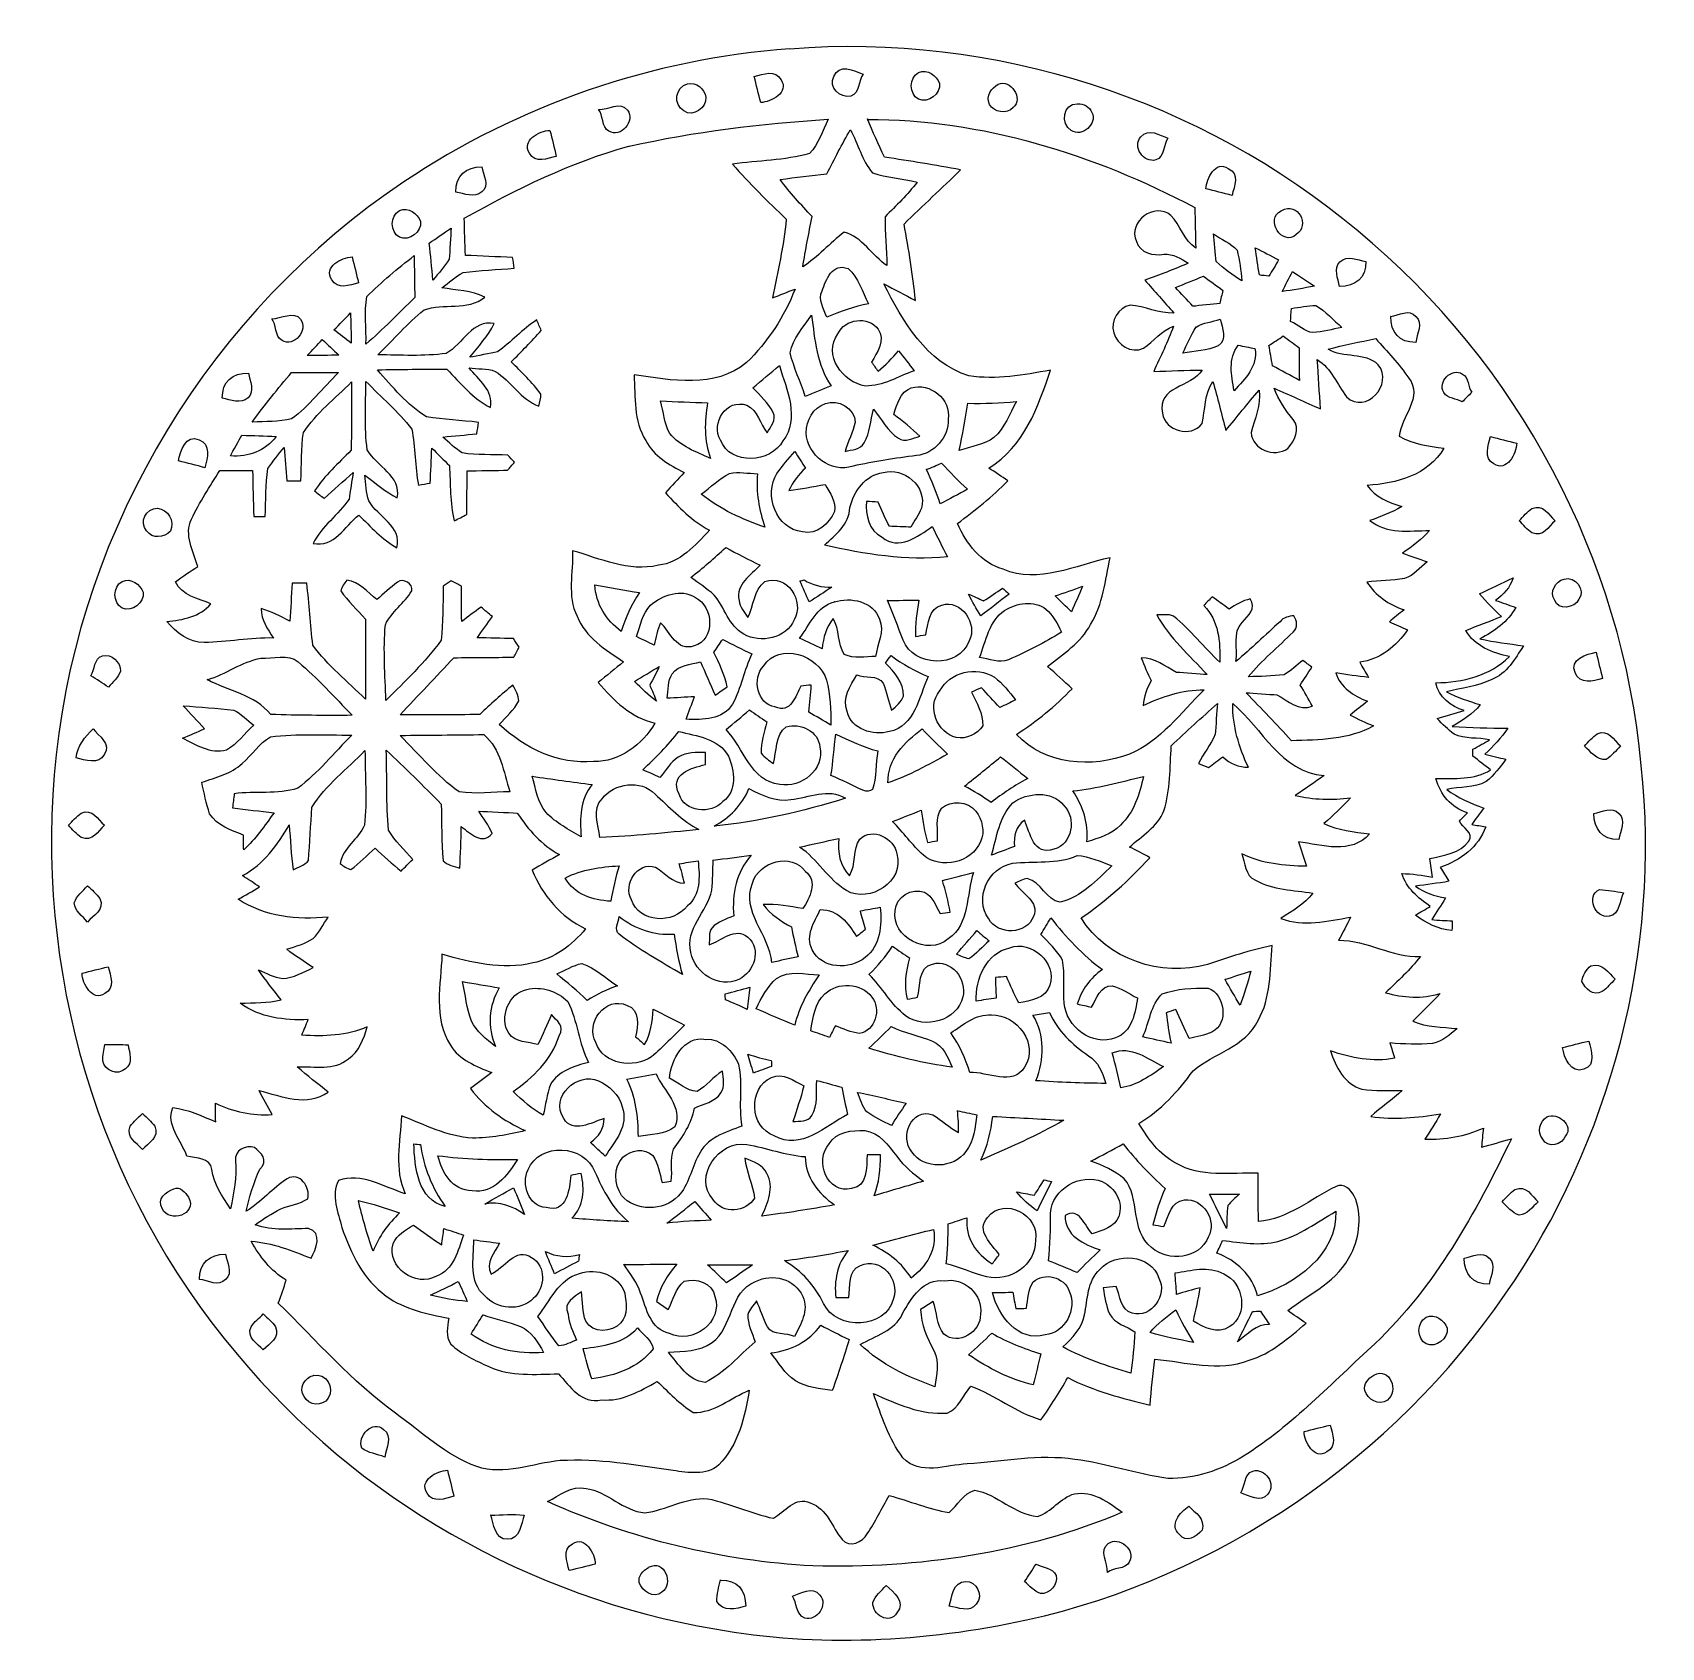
# Model space of a CAD drawing. Header units: centimetres. Extents: x -10.6 to 10.4, y -10.6 to 10.1.
import ezdxf

# ---------------------------------------------------------------- set-up
doc = ezdxf.new("R2010")
doc.units = ezdxf.units.CM
doc.header["$MEASUREMENT"] = 0
doc.layers.add('Camada 1', color=7, linetype='Continuous')

msp = doc.modelspace()

# ---------------------------------------------------------------- linework, layer by layer
at = {"layer": 'Camada 1', "color": 156}
for points, knots in [([(-0.831, 9.894), (1.782, 10.106), (4.46, 9.246), (6.464, 7.558), (6.464, 7.558), (8.52, 5.869), (9.868, 3.342), (10.104, 0.69), (10.104, 0.69), (10.364, -1.687), (9.714, -4.137), (8.359, -6.101), (8.359, -6.101), (6.922, -8.192), (4.69, -9.734), (2.208, -10.284), (2.208, -10.284), (0.897, -10.569), (-0.47, -10.637), (-1.794, -10.4), (-1.794, -10.4), (-4.17, -9.997), (-6.392, -8.729), (-7.928, -6.869), (-7.928, -6.869), (-9.719, -4.766), (-10.555, -1.911), (-10.251, 0.828), (-10.251, 0.828), (-9.937, 3.779), (-8.255, 6.543), (-5.786, 8.187), (-5.786, 8.187), (-4.319, 9.174), (-2.594, 9.771), (-0.831, 9.896), (-0.831, 9.896), (-0.831, 9.896), (-0.831, 9.894), (-0.831, 9.894)], [0, 0, 0, 0, 0.090909, 0.090909, 0.090909, 0.090909, 0.181818, 0.181818, 0.181818, 0.181818, 0.272727, 0.272727, 0.272727, 0.272727, 0.363636, 0.363636, 0.363636, 0.363636, 0.454545, 0.454545, 0.454545, 0.454545, 0.545455, 0.545455, 0.545455, 0.545455, 0.636364, 0.636364, 0.636364, 0.636364, 0.727273, 0.727273, 0.727273, 0.727273, 0.818182, 0.818182, 0.818182, 0.818182, 1, 1, 1, 1]), ([(-1.286, 9.543), (-1.26, 9.431), (-1.233, 9.319), (-1.203, 9.207), (-1.203, 9.207), (-1.07, 9.213), (-0.833, 9.336), (-0.943, 9.501), (-0.943, 9.501), (-1.014, 9.638), (-1.172, 9.57), (-1.286, 9.543), (-1.286, 9.543), (-1.286, 9.543), (-1.286, 9.543), (-1.286, 9.543)], [0, 0, 0, 0, 0.2, 0.2, 0.2, 0.2, 0.4, 0.4, 0.4, 0.4, 0.6, 0.6, 0.6, 0.6, 1, 1, 1, 1]), ([(-0.263, 9.541), (-0.347, 9.404), (-0.179, 9.258), (-0.046, 9.289), (-0.046, 9.289), (0.069, 9.327), (0.053, 9.493), (0.11, 9.57), (0.11, 9.57), (-0.004, 9.623), (-0.202, 9.71), (-0.263, 9.541), (-0.263, 9.541), (-0.263, 9.541), (-0.263, 9.541), (-0.263, 9.541)], [0, 0, 0, 0, 0.2, 0.2, 0.2, 0.2, 0.4, 0.4, 0.4, 0.4, 0.6, 0.6, 0.6, 0.6, 1, 1, 1, 1]), ([(0.822, 9.592), (0.7, 9.524), (0.7, 9.319), (0.822, 9.249), (0.822, 9.249), (0.948, 9.196), (1.114, 9.318), (1.092, 9.452), (1.092, 9.452), (1.055, 9.554), (0.94, 9.642), (0.822, 9.592), (0.822, 9.592), (0.822, 9.592), (0.822, 9.592), (0.822, 9.592)], [0, 0, 0, 0, 0.2, 0.2, 0.2, 0.2, 0.4, 0.4, 0.4, 0.4, 0.6, 0.6, 0.6, 0.6, 1, 1, 1, 1]), ([(-2.142, 9.447), (-2.305, 9.412), (-2.33, 9.179), (-2.19, 9.099), (-2.19, 9.099), (-2.07, 9.014), (-1.899, 9.14), (-1.909, 9.276), (-1.909, 9.276), (-1.924, 9.381), (-2.034, 9.477), (-2.142, 9.446), (-2.142, 9.446), (-2.142, 9.446), (-2.142, 9.447), (-2.142, 9.447)], [0, 0, 0, 0, 0.2, 0.2, 0.2, 0.2, 0.4, 0.4, 0.4, 0.4, 0.6, 0.6, 0.6, 0.6, 1, 1, 1, 1]), ([(1.846, 9.444), (1.761, 9.392), (1.682, 9.298), (1.733, 9.184), (1.733, 9.184), (1.789, 9.082), (1.958, 9.054), (2.04, 9.143), (2.04, 9.143), (2.176, 9.256), (2.002, 9.516), (1.847, 9.443), (1.847, 9.443), (1.847, 9.443), (1.846, 9.444), (1.846, 9.444)], [0, 0, 0, 0, 0.2, 0.2, 0.2, 0.2, 0.4, 0.4, 0.4, 0.4, 0.6, 0.6, 0.6, 0.6, 1, 1, 1, 1]), ([(-3.286, 9.118), (-3.223, 9.05), (-3.252, 8.889), (-3.153, 8.839), (-3.153, 8.839), (-3.004, 8.746), (-2.808, 8.972), (-2.916, 9.111), (-2.916, 9.111), (-3.003, 9.228), (-3.165, 9.115), (-3.286, 9.118), (-3.286, 9.118), (-3.286, 9.118), (-3.286, 9.118), (-3.286, 9.118)], [0, 0, 0, 0, 0.2, 0.2, 0.2, 0.2, 0.4, 0.4, 0.4, 0.4, 0.6, 0.6, 0.6, 0.6, 1, 1, 1, 1]), ([(0.168, 8.997), (0.236, 8.831), (0.31, 8.667), (0.387, 8.505), (0.387, 8.505), (0.713, 8.457), (1.038, 8.403), (1.362, 8.343), (1.362, 8.343), (1.126, 8.105), (0.875, 7.883), (0.638, 7.646), (0.638, 7.646), (0.698, 7.321), (0.749, 6.994), (0.784, 6.665), (0.784, 6.665), (0.649, 6.736), (0.514, 6.808), (0.378, 6.877), (0.378, 6.877), (0.627, 6.4), (0.92, 5.867), (1.469, 5.697), (1.469, 5.697), (1.817, 5.642), (2.174, 5.703), (2.517, 5.771), (2.517, 5.771), (2.361, 5.295), (2.179, 4.787), (1.727, 4.511), (1.727, 4.511), (1.809, 4.458), (1.89, 4.403), (1.969, 4.347), (1.969, 4.347), (1.771, 4.145), (1.548, 3.97), (1.322, 3.799), (1.322, 3.799), (1.442, 3.541), (1.621, 3.294), (1.909, 3.212), (1.909, 3.212), (2.365, 3.02), (2.837, 3.264), (3.285, 3.361), (3.285, 3.361), (3.221, 3.071), (3.194, 2.761), (3.032, 2.504), (3.032, 2.504), (2.912, 2.268), (2.678, 2.124), (2.48, 1.963), (2.48, 1.963), (2.587, 1.87), (2.69, 1.774), (2.795, 1.678), (2.795, 1.678), (2.581, 1.454), (2.341, 1.259), (2.081, 1.091), (2.081, 1.091), (2.447, 0.696), (3.052, 0.656), (3.533, 0.837), (3.533, 0.837), (3.931, 1.005), (4.191, 1.369), (4.49, 1.663), (4.49, 1.663), (4.212, 1.667), (3.957, 1.576), (3.708, 1.464), (3.708, 1.464), (3.72, 1.576), (3.754, 1.685), (3.813, 1.782), (3.813, 1.782), (3.764, 1.877), (3.72, 1.975), (3.684, 2.075), (3.684, 2.075), (3.857, 2.075), (3.991, 1.963), (4.137, 1.887), (4.137, 1.887), (4.235, 1.88), (4.432, 1.866), (4.53, 1.859), (4.53, 1.859), (4.305, 2.106), (4.044, 2.33), (3.882, 2.626), (3.882, 2.626), (3.953, 2.622), (4.033, 2.643), (4.099, 2.609), (4.099, 2.609), (4.315, 2.432), (4.49, 2.211), (4.692, 2.018), (4.692, 2.018), (4.699, 2.282), (4.681, 2.55), (4.486, 2.747), (4.486, 2.747), (4.522, 2.784), (4.558, 2.822), (4.595, 2.858), (4.595, 2.858), (4.667, 2.807), (4.739, 2.754), (4.811, 2.701), (4.811, 2.701), (4.896, 2.756), (4.984, 2.809), (5.084, 2.831), (5.084, 2.831), (5.163, 2.714), (5.056, 2.612), (4.981, 2.53), (4.981, 2.53), (4.847, 2.401), (4.932, 2.19), (4.898, 2.029), (4.898, 2.029), (5.097, 2.188), (5.276, 2.37), (5.466, 2.539), (5.466, 2.539), (5.509, 2.595), (5.58, 2.608), (5.645, 2.616), (5.645, 2.616), (5.682, 2.55), (5.701, 2.461), (5.634, 2.406), (5.634, 2.406), (5.442, 2.214), (5.232, 2.04), (5.057, 1.832), (5.057, 1.832), (5.211, 1.835), (5.364, 1.84), (5.518, 1.858), (5.518, 1.858), (5.606, 1.908), (5.679, 1.979), (5.759, 2.04), (5.759, 2.04), (5.797, 2.012), (5.835, 1.984), (5.873, 1.955), (5.873, 1.955), (5.826, 1.877), (5.775, 1.801), (5.724, 1.725), (5.724, 1.725), (5.78, 1.637), (5.833, 1.547), (5.881, 1.454), (5.881, 1.454), (5.706, 1.381), (5.57, 1.527), (5.426, 1.599), (5.426, 1.599), (5.328, 1.606), (5.131, 1.619), (5.032, 1.626), (5.032, 1.626), (5.224, 1.42), (5.424, 1.221), (5.611, 1.01), (5.611, 1.01), (5.968, 1.02), (6.347, 1.021), (6.668, 1.2), (6.668, 1.2), (6.565, 1.242), (6.465, 1.289), (6.367, 1.34), (6.367, 1.34), (6.44, 1.399), (6.515, 1.457), (6.588, 1.516), (6.588, 1.516), (6.411, 1.587), (6.242, 1.691), (6.182, 1.881), (6.182, 1.881), (6.321, 1.857), (6.46, 1.837), (6.602, 1.823), (6.602, 1.823), (6.564, 1.888), (6.526, 1.952), (6.489, 2.017), (6.489, 2.017), (6.756, 2.057), (6.957, 2.222), (7.104, 2.436), (7.104, 2.436), (7.025, 2.47), (6.947, 2.504), (6.87, 2.539), (6.87, 2.539), (6.932, 2.589), (6.995, 2.64), (7.058, 2.69), (7.058, 2.69), (6.866, 2.758), (6.692, 2.873), (6.582, 3.048), (6.582, 3.048), (6.743, 3.062), (6.905, 3.068), (7.066, 3.094), (7.066, 3.094), (7.184, 3.13), (7.262, 3.235), (7.356, 3.308), (7.356, 3.308), (7.248, 3.345), (7.145, 3.38), (7.04, 3.419), (7.04, 3.419), (7.164, 3.505), (7.285, 3.597), (7.386, 3.71), (7.386, 3.71), (7.126, 3.707), (6.835, 3.66), (6.621, 3.838), (6.621, 3.838), (6.761, 3.887), (6.899, 3.943), (7.028, 4.017), (7.028, 4.017), (6.86, 4.07), (6.688, 4.138), (6.585, 4.289), (6.585, 4.289), (6.96, 4.314), (7.367, 4.418), (7.57, 4.766), (7.57, 4.766), (7.372, 4.794), (7.17, 4.819), (6.995, 4.923), (6.995, 4.923), (7.022, 5.17), (7.309, 5.431), (7.118, 5.667), (7.118, 5.667), (6.996, 5.851), (6.84, 6.01), (6.695, 6.175), (6.695, 6.175), (6.49, 6.135), (6.285, 6.091), (6.083, 6.038), (6.083, 6.038), (6.281, 5.918), (6.557, 6.003), (6.728, 5.838), (6.728, 5.838), (6.927, 5.591), (6.567, 5.192), (6.321, 5.427), (6.321, 5.427), (6.198, 5.59), (6.125, 5.792), (5.944, 5.905), (5.944, 5.905), (5.959, 5.694), (5.971, 5.483), (5.986, 5.272), (5.986, 5.272), (5.786, 5.359), (5.589, 5.452), (5.389, 5.537), (5.389, 5.537), (5.448, 5.388), (5.534, 5.255), (5.636, 5.134), (5.636, 5.134), (5.737, 5.018), (5.646, 4.862), (5.566, 4.763), (5.566, 4.763), (5.395, 4.643), (5.107, 4.748), (5.095, 4.967), (5.095, 4.967), (5.138, 5.146), (5.226, 5.32), (5.196, 5.511), (5.196, 5.511), (5.049, 5.343), (4.912, 5.167), (4.77, 4.995), (4.77, 4.995), (4.714, 5.205), (4.664, 5.417), (4.603, 5.626), (4.603, 5.626), (4.496, 5.463), (4.508, 5.264), (4.464, 5.083), (4.464, 5.083), (4.319, 4.896), (3.993, 4.985), (3.956, 5.217), (3.956, 5.217), (3.882, 5.567), (4.324, 5.542), (4.466, 5.77), (4.466, 5.77), (4.258, 5.768), (4.05, 5.761), (3.843, 5.752), (3.843, 5.752), (3.931, 5.945), (4.024, 6.135), (4.098, 6.334), (4.098, 6.334), (3.943, 6.276), (3.843, 6.142), (3.712, 6.052), (3.712, 6.052), (3.555, 5.976), (3.374, 6.096), (3.33, 6.25), (3.33, 6.25), (3.284, 6.403), (3.392, 6.568), (3.54, 6.606), (3.54, 6.606), (3.731, 6.586), (3.907, 6.5), (4.102, 6.503), (4.102, 6.503), (3.979, 6.646), (3.853, 6.785), (3.729, 6.926), (3.729, 6.926), (3.917, 6.994), (4.105, 7.064), (4.288, 7.143), (4.288, 7.143), (4.193, 7.203), (4.092, 7.268), (3.975, 7.258), (3.975, 7.258), (3.837, 7.235), (3.667, 7.276), (3.621, 7.423), (3.621, 7.423), (3.506, 7.678), (3.859, 7.933), (4.063, 7.758), (4.063, 7.758), (4.186, 7.629), (4.232, 7.441), (4.384, 7.335), (4.384, 7.335), (4.379, 7.51), (4.375, 7.684), (4.372, 7.859), (4.372, 7.859), (3.08, 8.541), (1.636, 8.995), (0.165, 8.99), (0.165, 8.99), (0.165, 8.99), (0.168, 8.997), (0.168, 8.997)], [0, 0, 0, 0, 0.010417, 0.010417, 0.010417, 0.010417, 0.020833, 0.020833, 0.020833, 0.020833, 0.03125, 0.03125, 0.03125, 0.03125, 0.041667, 0.041667, 0.041667, 0.041667, 0.052083, 0.052083, 0.052083, 0.052083, 0.0625, 0.0625, 0.0625, 0.0625, 0.072917, 0.072917, 0.072917, 0.072917, 0.083333, 0.083333, 0.083333, 0.083333, 0.09375, 0.09375, 0.09375, 0.09375, 0.104167, 0.104167, 0.104167, 0.104167, 0.114583, 0.114583, 0.114583, 0.114583, 0.125, 0.125, 0.125, 0.125, 0.135417, 0.135417, 0.135417, 0.135417, 0.145833, 0.145833, 0.145833, 0.145833, 0.15625, 0.15625, 0.15625, 0.15625, 0.166667, 0.166667, 0.166667, 0.166667, 0.177083, 0.177083, 0.177083, 0.177083, 0.1875, 0.1875, 0.1875, 0.1875, 0.197917, 0.197917, 0.197917, 0.197917, 0.208333, 0.208333, 0.208333, 0.208333, 0.21875, 0.21875, 0.21875, 0.21875, 0.229167, 0.229167, 0.229167, 0.229167, 0.239583, 0.239583, 0.239583, 0.239583, 0.25, 0.25, 0.25, 0.25, 0.260417, 0.260417, 0.260417, 0.260417, 0.270833, 0.270833, 0.270833, 0.270833, 0.28125, 0.28125, 0.28125, 0.28125, 0.291667, 0.291667, 0.291667, 0.291667, 0.302083, 0.302083, 0.302083, 0.302083, 0.3125, 0.3125, 0.3125, 0.3125, 0.322917, 0.322917, 0.322917, 0.322917, 0.333333, 0.333333, 0.333333, 0.333333, 0.34375, 0.34375, 0.34375, 0.34375, 0.354167, 0.354167, 0.354167, 0.354167, 0.364583, 0.364583, 0.364583, 0.364583, 0.375, 0.375, 0.375, 0.375, 0.385417, 0.385417, 0.385417, 0.385417, 0.395833, 0.395833, 0.395833, 0.395833, 0.40625, 0.40625, 0.40625, 0.40625, 0.416667, 0.416667, 0.416667, 0.416667, 0.427083, 0.427083, 0.427083, 0.427083, 0.4375, 0.4375, 0.4375, 0.4375, 0.447917, 0.447917, 0.447917, 0.447917, 0.458333, 0.458333, 0.458333, 0.458333, 0.46875, 0.46875, 0.46875, 0.46875, 0.479167, 0.479167, 0.479167, 0.479167, 0.489583, 0.489583, 0.489583, 0.489583, 0.5, 0.5, 0.5, 0.5, 0.510417, 0.510417, 0.510417, 0.510417, 0.520833, 0.520833, 0.520833, 0.520833, 0.53125, 0.53125, 0.53125, 0.53125, 0.541667, 0.541667, 0.541667, 0.541667, 0.552083, 0.552083, 0.552083, 0.552083, 0.5625, 0.5625, 0.5625, 0.5625, 0.572917, 0.572917, 0.572917, 0.572917, 0.583333, 0.583333, 0.583333, 0.583333, 0.59375, 0.59375, 0.59375, 0.59375, 0.604167, 0.604167, 0.604167, 0.604167, 0.614583, 0.614583, 0.614583, 0.614583, 0.625, 0.625, 0.625, 0.625, 0.635417, 0.635417, 0.635417, 0.635417, 0.645833, 0.645833, 0.645833, 0.645833, 0.65625, 0.65625, 0.65625, 0.65625, 0.666667, 0.666667, 0.666667, 0.666667, 0.677083, 0.677083, 0.677083, 0.677083, 0.6875, 0.6875, 0.6875, 0.6875, 0.697917, 0.697917, 0.697917, 0.697917, 0.708333, 0.708333, 0.708333, 0.708333, 0.71875, 0.71875, 0.71875, 0.71875, 0.729167, 0.729167, 0.729167, 0.729167, 0.739583, 0.739583, 0.739583, 0.739583, 0.75, 0.75, 0.75, 0.75, 0.760417, 0.760417, 0.760417, 0.760417, 0.770833, 0.770833, 0.770833, 0.770833, 0.78125, 0.78125, 0.78125, 0.78125, 0.791667, 0.791667, 0.791667, 0.791667, 0.802083, 0.802083, 0.802083, 0.802083, 0.8125, 0.8125, 0.8125, 0.8125, 0.822917, 0.822917, 0.822917, 0.822917, 0.833333, 0.833333, 0.833333, 0.833333, 0.84375, 0.84375, 0.84375, 0.84375, 0.854167, 0.854167, 0.854167, 0.854167, 0.864583, 0.864583, 0.864583, 0.864583, 0.875, 0.875, 0.875, 0.875, 0.885417, 0.885417, 0.885417, 0.885417, 0.895833, 0.895833, 0.895833, 0.895833, 0.90625, 0.90625, 0.90625, 0.90625, 0.916667, 0.916667, 0.916667, 0.916667, 0.927083, 0.927083, 0.927083, 0.927083, 0.9375, 0.9375, 0.9375, 0.9375, 0.947917, 0.947917, 0.947917, 0.947917, 0.958333, 0.958333, 0.958333, 0.958333, 0.96875, 0.96875, 0.96875, 0.96875, 0.979167, 0.979167, 0.979167, 0.979167, 1, 1, 1, 1]), ([(2.864, 9.19), (2.683, 9.201), (2.64, 8.927), (2.784, 8.85), (2.784, 8.85), (2.92, 8.752), (3.123, 8.933), (3.05, 9.08), (3.05, 9.08), (3.023, 9.157), (2.94, 9.193), (2.864, 9.19), (2.864, 9.19), (2.864, 9.19), (2.864, 9.19), (2.864, 9.19)], [0, 0, 0, 0, 0.2, 0.2, 0.2, 0.2, 0.4, 0.4, 0.4, 0.4, 0.6, 0.6, 0.6, 0.6, 1, 1, 1, 1]), ([(-2.897, 8.646), (-3.643, 8.443), (-4.337, 8.094), (-5.011, 7.722), (-5.011, 7.722), (-5.007, 7.563), (-5.002, 7.403), (-4.997, 7.244), (-4.997, 7.244), (-4.795, 7.234), (-4.592, 7.226), (-4.39, 7.217), (-4.39, 7.217), (-4.383, 7.171), (-4.377, 7.125), (-4.37, 7.078), (-4.37, 7.078), (-4.588, 7.06), (-4.808, 7.054), (-5.025, 7.024), (-5.025, 7.024), (-5.127, 6.975), (-5.208, 6.893), (-5.299, 6.828), (-5.299, 6.828), (-5.114, 6.796), (-4.919, 6.794), (-4.748, 6.708), (-4.748, 6.708), (-4.967, 6.524), (-5.28, 6.638), (-5.527, 6.544), (-5.527, 6.544), (-5.741, 6.37), (-5.923, 6.159), (-6.121, 5.967), (-6.121, 5.967), (-5.828, 5.963), (-5.533, 5.946), (-5.242, 5.984), (-5.242, 5.984), (-5.029, 6.103), (-4.907, 6.424), (-4.625, 6.369), (-4.625, 6.369), (-4.707, 6.209), (-4.829, 6.075), (-4.939, 5.935), (-4.939, 5.935), (-4.851, 5.952), (-4.674, 5.987), (-4.586, 6.004), (-4.586, 6.004), (-4.409, 6.129), (-4.263, 6.295), (-4.081, 6.415), (-4.081, 6.415), (-4.062, 6.369), (-4.042, 6.323), (-4.022, 6.277), (-4.022, 6.277), (-4.148, 6.142), (-4.276, 6.008), (-4.407, 5.877), (-4.407, 5.877), (-4.277, 5.742), (-4.136, 5.615), (-4.026, 5.462), (-4.026, 5.462), (-4.026, 5.409), (-4.04, 5.358), (-4.055, 5.307), (-4.055, 5.307), (-4.284, 5.395), (-4.409, 5.628), (-4.613, 5.754), (-4.613, 5.754), (-4.716, 5.803), (-4.843, 5.776), (-4.95, 5.8), (-4.95, 5.8), (-4.83, 5.646), (-4.628, 5.511), (-4.674, 5.291), (-4.674, 5.291), (-4.901, 5.402), (-5.059, 5.606), (-5.234, 5.781), (-5.234, 5.781), (-5.532, 5.783), (-5.829, 5.78), (-6.127, 5.774), (-6.127, 5.774), (-5.935, 5.556), (-5.744, 5.325), (-5.497, 5.17), (-5.497, 5.17), (-5.276, 5.132), (-5.05, 5.128), (-4.827, 5.098), (-4.827, 5.098), (-4.835, 5.05), (-4.842, 5.001), (-4.85, 4.952), (-4.85, 4.952), (-4.995, 4.938), (-5.141, 4.924), (-5.286, 4.911), (-5.286, 4.911), (-5.207, 4.839), (-5.127, 4.766), (-5.038, 4.706), (-5.038, 4.706), (-4.845, 4.674), (-4.647, 4.69), (-4.452, 4.678), (-4.452, 4.678), (-4.423, 4.647), (-4.394, 4.617), (-4.365, 4.586), (-4.365, 4.586), (-4.395, 4.552), (-4.424, 4.518), (-4.454, 4.484), (-4.454, 4.484), (-4.584, 4.482), (-4.844, 4.478), (-4.974, 4.476), (-4.974, 4.476), (-4.975, 4.29), (-4.977, 4.103), (-4.979, 3.916), (-4.979, 3.916), (-5.033, 3.888), (-5.087, 3.861), (-5.141, 3.833), (-5.141, 3.833), (-5.193, 4.066), (-5.188, 4.307), (-5.202, 4.544), (-5.202, 4.544), (-5.277, 4.619), (-5.352, 4.693), (-5.427, 4.768), (-5.427, 4.768), (-5.434, 4.618), (-5.441, 4.468), (-5.448, 4.318), (-5.448, 4.318), (-5.498, 4.31), (-5.548, 4.302), (-5.598, 4.294), (-5.598, 4.294), (-5.648, 4.531), (-5.637, 4.777), (-5.686, 5.013), (-5.686, 5.013), (-5.854, 5.241), (-6.08, 5.421), (-6.274, 5.626), (-6.274, 5.626), (-6.278, 5.333), (-6.295, 5.038), (-6.257, 4.747), (-6.257, 4.747), (-6.138, 4.534), (-5.817, 4.412), (-5.871, 4.13), (-5.871, 4.13), (-6.023, 4.208), (-6.152, 4.321), (-6.289, 4.421), (-6.289, 4.421), (-6.273, 4.311), (-6.274, 4.196), (-6.237, 4.089), (-6.237, 4.089), (-6.12, 3.886), (-5.809, 3.763), (-5.875, 3.489), (-5.875, 3.489), (-6.065, 3.594), (-6.212, 3.759), (-6.366, 3.909), (-6.366, 3.909), (-6.543, 3.764), (-6.686, 3.487), (-6.951, 3.545), (-6.951, 3.545), (-6.838, 3.765), (-6.63, 3.912), (-6.491, 4.112), (-6.491, 4.112), (-6.478, 4.197), (-6.451, 4.368), (-6.438, 4.453), (-6.438, 4.453), (-6.564, 4.345), (-6.687, 4.233), (-6.809, 4.121), (-6.809, 4.121), (-6.851, 4.153), (-6.892, 4.186), (-6.934, 4.218), (-6.934, 4.218), (-6.804, 4.415), (-6.629, 4.575), (-6.463, 4.74), (-6.463, 4.74), (-6.459, 5.033), (-6.458, 5.325), (-6.459, 5.618), (-6.459, 5.618), (-6.671, 5.407), (-6.911, 5.218), (-7.077, 4.967), (-7.077, 4.967), (-7.109, 4.763), (-7.097, 4.554), (-7.111, 4.348), (-7.111, 4.348), (-7.17, 4.348), (-7.23, 4.348), (-7.289, 4.348), (-7.289, 4.348), (-7.3, 4.491), (-7.311, 4.635), (-7.322, 4.778), (-7.322, 4.778), (-7.396, 4.69), (-7.471, 4.603), (-7.533, 4.506), (-7.533, 4.506), (-7.568, 4.304), (-7.555, 4.095), (-7.57, 3.891), (-7.57, 3.891), (-7.618, 3.891), (-7.666, 3.891), (-7.714, 3.891), (-7.714, 3.891), (-7.721, 4.087), (-7.725, 4.284), (-7.73, 4.48), (-7.73, 4.48), (-7.87, 4.48), (-8.01, 4.48), (-8.151, 4.48), (-8.151, 4.48), (-8.28, 4.277), (-8.408, 4.072), (-8.515, 3.856), (-8.515, 3.856), (-8.611, 3.656), (-8.491, 3.442), (-8.434, 3.247), (-8.434, 3.247), (-8.529, 3.182), (-8.629, 3.122), (-8.72, 3.052), (-8.72, 3.052), (-8.641, 2.875), (-8.424, 2.834), (-8.264, 2.769), (-8.264, 2.769), (-8.404, 2.603), (-8.625, 2.56), (-8.83, 2.541), (-8.83, 2.541), (-8.707, 2.399), (-8.551, 2.272), (-8.35, 2.271), (-8.35, 2.271), (-8.053, 2.273), (-7.758, 2.338), (-7.46, 2.329), (-7.46, 2.329), (-7.541, 2.442), (-7.615, 2.563), (-7.62, 2.706), (-7.62, 2.706), (-7.491, 2.668), (-7.367, 2.612), (-7.25, 2.544), (-7.25, 2.544), (-7.24, 2.708), (-7.233, 2.872), (-7.219, 3.035), (-7.219, 3.035), (-7.158, 3.035), (-7.096, 3.034), (-7.034, 3.034), (-7.034, 3.034), (-7.001, 2.769), (-6.989, 2.503), (-6.956, 2.238), (-6.956, 2.238), (-6.766, 1.977), (-6.508, 1.772), (-6.281, 1.543), (-6.281, 1.543), (-6.277, 1.886), (-6.279, 2.228), (-6.279, 2.571), (-6.279, 2.571), (-6.387, 2.69), (-6.501, 2.805), (-6.598, 2.933), (-6.598, 2.933), (-6.583, 2.985), (-6.554, 3.031), (-6.519, 3.071), (-6.519, 3.071), (-6.358, 3.054), (-6.253, 2.915), (-6.133, 2.823), (-6.133, 2.823), (-6.047, 2.899), (-5.962, 2.977), (-5.87, 3.046), (-5.87, 3.046), (-5.796, 3.106), (-5.661, 3.026), (-5.686, 2.933), (-5.686, 2.933), (-5.78, 2.776), (-5.946, 2.666), (-6.024, 2.5), (-6.024, 2.5), (-6.054, 2.177), (-6.026, 1.851), (-6.018, 1.527), (-6.018, 1.527), (-5.771, 1.774), (-5.514, 2.018), (-5.307, 2.3), (-5.307, 2.3), (-5.29, 2.531), (-5.282, 2.762), (-5.281, 2.993), (-5.281, 2.993), (-5.246, 3.017), (-5.212, 3.04), (-5.177, 3.064), (-5.177, 3.064), (-5.134, 3.041), (-5.09, 3.018), (-5.046, 2.995), (-5.046, 2.995), (-5.046, 2.844), (-5.045, 2.693), (-5.044, 2.541), (-5.044, 2.541), (-4.962, 2.603), (-4.879, 2.665), (-4.795, 2.726), (-4.795, 2.726), (-4.747, 2.685), (-4.699, 2.645), (-4.65, 2.605), (-4.65, 2.605), (-4.714, 2.514), (-4.781, 2.425), (-4.845, 2.333), (-4.845, 2.333), (-4.69, 2.328), (-4.535, 2.326), (-4.379, 2.321), (-4.379, 2.321), (-4.355, 2.285), (-4.331, 2.248), (-4.307, 2.212), (-4.307, 2.212), (-4.33, 2.169), (-4.353, 2.125), (-4.375, 2.082), (-4.375, 2.082), (-4.631, 2.08), (-4.888, 2.078), (-5.144, 2.076), (-5.144, 2.076), (-5.375, 1.834), (-5.603, 1.588), (-5.834, 1.344), (-5.834, 1.344), (-5.493, 1.337), (-5.152, 1.342), (-4.811, 1.347), (-4.811, 1.347), (-4.674, 1.478), (-4.533, 1.605), (-4.386, 1.725), (-4.386, 1.725), (-4.355, 1.66), (-4.314, 1.596), (-4.31, 1.521), (-4.31, 1.521), (-4.371, 1.403), (-4.477, 1.318), (-4.561, 1.217), (-4.561, 1.217), (-4.237, 0.916), (-3.804, 0.7), (-3.351, 0.743), (-3.351, 0.743), (-3.018, 0.735), (-2.723, 0.959), (-2.562, 1.237), (-2.562, 1.237), (-2.868, 1.301), (-3.095, 1.531), (-3.29, 1.758), (-3.29, 1.758), (-3.182, 1.847), (-3.073, 1.935), (-2.965, 2.024), (-2.965, 2.024), (-3.198, 2.177), (-3.454, 2.338), (-3.562, 2.609), (-3.562, 2.609), (-3.694, 2.869), (-3.609, 3.173), (-3.62, 3.45), (-3.62, 3.45), (-3.261, 3.347), (-2.901, 3.176), (-2.518, 3.263), (-2.518, 3.263), (-2.24, 3.295), (-2.042, 3.52), (-1.861, 3.713), (-1.861, 3.713), (-2.083, 3.83), (-2.26, 4.012), (-2.427, 4.196), (-2.427, 4.196), (-2.348, 4.283), (-2.267, 4.369), (-2.186, 4.454), (-2.186, 4.454), (-2.377, 4.555), (-2.579, 4.661), (-2.678, 4.867), (-2.678, 4.867), (-2.847, 5.115), (-2.808, 5.427), (-2.831, 5.709), (-2.831, 5.709), (-2.354, 5.642), (-1.79, 5.527), (-1.387, 5.867), (-1.387, 5.867), (-1.114, 6.13), (-0.901, 6.456), (-0.763, 6.81), (-0.763, 6.81), (-0.861, 6.774), (-0.957, 6.736), (-1.054, 6.698), (-1.054, 6.698), (-0.983, 7.033), (-0.909, 7.368), (-0.875, 7.709), (-0.875, 7.709), (-1.114, 7.936), (-1.348, 8.168), (-1.566, 8.415), (-1.566, 8.415), (-1.237, 8.463), (-0.897, 8.462), (-0.577, 8.553), (-0.577, 8.553), (-0.458, 8.673), (-0.413, 8.844), (-0.338, 8.992), (-0.338, 8.992), (-1.197, 8.936), (-2.054, 8.836), (-2.894, 8.646), (-2.894, 8.646), (-2.894, 8.646), (-2.897, 8.646), (-2.897, 8.646)], [0, 0, 0, 0, 0.008197, 0.008197, 0.008197, 0.008197, 0.016393, 0.016393, 0.016393, 0.016393, 0.02459, 0.02459, 0.02459, 0.02459, 0.032787, 0.032787, 0.032787, 0.032787, 0.040984, 0.040984, 0.040984, 0.040984, 0.04918, 0.04918, 0.04918, 0.04918, 0.057377, 0.057377, 0.057377, 0.057377, 0.065574, 0.065574, 0.065574, 0.065574, 0.07377, 0.07377, 0.07377, 0.07377, 0.081967, 0.081967, 0.081967, 0.081967, 0.090164, 0.090164, 0.090164, 0.090164, 0.098361, 0.098361, 0.098361, 0.098361, 0.106557, 0.106557, 0.106557, 0.106557, 0.114754, 0.114754, 0.114754, 0.114754, 0.122951, 0.122951, 0.122951, 0.122951, 0.131148, 0.131148, 0.131148, 0.131148, 0.139344, 0.139344, 0.139344, 0.139344, 0.147541, 0.147541, 0.147541, 0.147541, 0.155738, 0.155738, 0.155738, 0.155738, 0.163934, 0.163934, 0.163934, 0.163934, 0.172131, 0.172131, 0.172131, 0.172131, 0.180328, 0.180328, 0.180328, 0.180328, 0.188525, 0.188525, 0.188525, 0.188525, 0.196721, 0.196721, 0.196721, 0.196721, 0.204918, 0.204918, 0.204918, 0.204918, 0.213115, 0.213115, 0.213115, 0.213115, 0.221311, 0.221311, 0.221311, 0.221311, 0.229508, 0.229508, 0.229508, 0.229508, 0.237705, 0.237705, 0.237705, 0.237705, 0.245902, 0.245902, 0.245902, 0.245902, 0.254098, 0.254098, 0.254098, 0.254098, 0.262295, 0.262295, 0.262295, 0.262295, 0.270492, 0.270492, 0.270492, 0.270492, 0.278689, 0.278689, 0.278689, 0.278689, 0.286885, 0.286885, 0.286885, 0.286885, 0.295082, 0.295082, 0.295082, 0.295082, 0.303279, 0.303279, 0.303279, 0.303279, 0.311475, 0.311475, 0.311475, 0.311475, 0.319672, 0.319672, 0.319672, 0.319672, 0.327869, 0.327869, 0.327869, 0.327869, 0.336066, 0.336066, 0.336066, 0.336066, 0.344262, 0.344262, 0.344262, 0.344262, 0.352459, 0.352459, 0.352459, 0.352459, 0.360656, 0.360656, 0.360656, 0.360656, 0.368852, 0.368852, 0.368852, 0.368852, 0.377049, 0.377049, 0.377049, 0.377049, 0.385246, 0.385246, 0.385246, 0.385246, 0.393443, 0.393443, 0.393443, 0.393443, 0.401639, 0.401639, 0.401639, 0.401639, 0.409836, 0.409836, 0.409836, 0.409836, 0.418033, 0.418033, 0.418033, 0.418033, 0.42623, 0.42623, 0.42623, 0.42623, 0.434426, 0.434426, 0.434426, 0.434426, 0.442623, 0.442623, 0.442623, 0.442623, 0.45082, 0.45082, 0.45082, 0.45082, 0.459016, 0.459016, 0.459016, 0.459016, 0.467213, 0.467213, 0.467213, 0.467213, 0.47541, 0.47541, 0.47541, 0.47541, 0.483607, 0.483607, 0.483607, 0.483607, 0.491803, 0.491803, 0.491803, 0.491803, 0.5, 0.5, 0.5, 0.5, 0.508197, 0.508197, 0.508197, 0.508197, 0.516393, 0.516393, 0.516393, 0.516393, 0.52459, 0.52459, 0.52459, 0.52459, 0.532787, 0.532787, 0.532787, 0.532787, 0.540984, 0.540984, 0.540984, 0.540984, 0.54918, 0.54918, 0.54918, 0.54918, 0.557377, 0.557377, 0.557377, 0.557377, 0.565574, 0.565574, 0.565574, 0.565574, 0.57377, 0.57377, 0.57377, 0.57377, 0.581967, 0.581967, 0.581967, 0.581967, 0.590164, 0.590164, 0.590164, 0.590164, 0.598361, 0.598361, 0.598361, 0.598361, 0.606557, 0.606557, 0.606557, 0.606557, 0.614754, 0.614754, 0.614754, 0.614754, 0.622951, 0.622951, 0.622951, 0.622951, 0.631148, 0.631148, 0.631148, 0.631148, 0.639344, 0.639344, 0.639344, 0.639344, 0.647541, 0.647541, 0.647541, 0.647541, 0.655738, 0.655738, 0.655738, 0.655738, 0.663934, 0.663934, 0.663934, 0.663934, 0.672131, 0.672131, 0.672131, 0.672131, 0.680328, 0.680328, 0.680328, 0.680328, 0.688525, 0.688525, 0.688525, 0.688525, 0.696721, 0.696721, 0.696721, 0.696721, 0.704918, 0.704918, 0.704918, 0.704918, 0.713115, 0.713115, 0.713115, 0.713115, 0.721311, 0.721311, 0.721311, 0.721311, 0.729508, 0.729508, 0.729508, 0.729508, 0.737705, 0.737705, 0.737705, 0.737705, 0.745902, 0.745902, 0.745902, 0.745902, 0.754098, 0.754098, 0.754098, 0.754098, 0.762295, 0.762295, 0.762295, 0.762295, 0.770492, 0.770492, 0.770492, 0.770492, 0.778689, 0.778689, 0.778689, 0.778689, 0.786885, 0.786885, 0.786885, 0.786885, 0.795082, 0.795082, 0.795082, 0.795082, 0.803279, 0.803279, 0.803279, 0.803279, 0.811475, 0.811475, 0.811475, 0.811475, 0.819672, 0.819672, 0.819672, 0.819672, 0.827869, 0.827869, 0.827869, 0.827869, 0.836066, 0.836066, 0.836066, 0.836066, 0.844262, 0.844262, 0.844262, 0.844262, 0.852459, 0.852459, 0.852459, 0.852459, 0.860656, 0.860656, 0.860656, 0.860656, 0.868852, 0.868852, 0.868852, 0.868852, 0.877049, 0.877049, 0.877049, 0.877049, 0.885246, 0.885246, 0.885246, 0.885246, 0.893443, 0.893443, 0.893443, 0.893443, 0.901639, 0.901639, 0.901639, 0.901639, 0.909836, 0.909836, 0.909836, 0.909836, 0.918033, 0.918033, 0.918033, 0.918033, 0.92623, 0.92623, 0.92623, 0.92623, 0.934426, 0.934426, 0.934426, 0.934426, 0.942623, 0.942623, 0.942623, 0.942623, 0.95082, 0.95082, 0.95082, 0.95082, 0.959016, 0.959016, 0.959016, 0.959016, 0.967213, 0.967213, 0.967213, 0.967213, 0.97541, 0.97541, 0.97541, 0.97541, 0.983607, 0.983607, 0.983607, 0.983607, 1, 1, 1, 1]), ([(-4.172, 8.557), (-4.101, 8.42), (-3.943, 8.488), (-3.829, 8.515), (-3.829, 8.515), (-3.856, 8.628), (-3.882, 8.739), (-3.912, 8.85), (-3.912, 8.85), (-4.045, 8.844), (-4.282, 8.721), (-4.172, 8.556), (-4.172, 8.556), (-4.172, 8.556), (-4.172, 8.557), (-4.172, 8.557)], [0, 0, 0, 0, 0.2, 0.2, 0.2, 0.2, 0.4, 0.4, 0.4, 0.4, 0.6, 0.6, 0.6, 0.6, 1, 1, 1, 1]), ([(-0.355, 8.29), (-0.555, 8.268), (-0.755, 8.246), (-0.955, 8.218), (-0.955, 8.218), (-0.829, 8.05), (-0.687, 7.896), (-0.544, 7.744), (-0.544, 7.744), (-0.586, 7.528), (-0.628, 7.313), (-0.664, 7.096), (-0.664, 7.096), (-0.469, 7.222), (-0.317, 7.402), (-0.133, 7.542), (-0.133, 7.542), (0.098, 7.484), (0.227, 7.239), (0.418, 7.112), (0.418, 7.112), (0.409, 7.322), (0.395, 7.531), (0.393, 7.741), (0.393, 7.741), (0.538, 7.882), (0.683, 8.025), (0.806, 8.186), (0.806, 8.186), (0.616, 8.235), (0.414, 8.239), (0.23, 8.306), (0.23, 8.306), (0.096, 8.464), (0.047, 8.678), (-0.053, 8.858), (-0.053, 8.858), (-0.161, 8.673), (-0.255, 8.481), (-0.354, 8.292), (-0.354, 8.292), (-0.354, 8.292), (-0.355, 8.29), (-0.355, 8.29)], [0, 0, 0, 0, 0.083333, 0.083333, 0.083333, 0.083333, 0.166667, 0.166667, 0.166667, 0.166667, 0.25, 0.25, 0.25, 0.25, 0.333333, 0.333333, 0.333333, 0.333333, 0.416667, 0.416667, 0.416667, 0.416667, 0.5, 0.5, 0.5, 0.5, 0.583333, 0.583333, 0.583333, 0.583333, 0.666667, 0.666667, 0.666667, 0.666667, 0.75, 0.75, 0.75, 0.75, 0.833333, 0.833333, 0.833333, 0.833333, 1, 1, 1, 1]), ([(3.68, 8.768), (3.562, 8.642), (3.715, 8.426), (3.871, 8.47), (3.871, 8.47), (3.987, 8.508), (3.969, 8.674), (4.027, 8.751), (4.027, 8.751), (3.922, 8.788), (3.77, 8.883), (3.68, 8.768), (3.68, 8.768), (3.68, 8.768), (3.68, 8.768), (3.68, 8.768)], [0, 0, 0, 0, 0.2, 0.2, 0.2, 0.2, 0.4, 0.4, 0.4, 0.4, 0.6, 0.6, 0.6, 0.6, 1, 1, 1, 1]), ([(-5.118, 8.057), (-5.011, 8.038), (-4.882, 7.978), (-4.787, 8.061), (-4.787, 8.061), (-4.676, 8.135), (-4.773, 8.279), (-4.785, 8.381), (-4.785, 8.381), (-4.987, 8.381), (-5.124, 8.271), (-5.118, 8.057), (-5.118, 8.057), (-5.118, 8.057), (-5.118, 8.057), (-5.118, 8.057)], [0, 0, 0, 0, 0.2, 0.2, 0.2, 0.2, 0.4, 0.4, 0.4, 0.4, 0.6, 0.6, 0.6, 0.6, 1, 1, 1, 1]), ([(4.513, 8.1), (4.627, 8.072), (4.736, 8.043), (4.851, 8.013), (4.851, 8.013), (4.874, 8.129), (4.956, 8.3), (4.801, 8.358), (4.801, 8.358), (4.636, 8.473), (4.522, 8.229), (4.513, 8.1), (4.513, 8.1), (4.513, 8.1), (4.513, 8.1), (4.513, 8.1)], [0, 0, 0, 0, 0.2, 0.2, 0.2, 0.2, 0.4, 0.4, 0.4, 0.4, 0.6, 0.6, 0.6, 0.6, 1, 1, 1, 1]), ([(-5.844, 7.819), (-5.966, 7.751), (-5.966, 7.547), (-5.844, 7.476), (-5.844, 7.476), (-5.718, 7.423), (-5.552, 7.545), (-5.574, 7.679), (-5.574, 7.679), (-5.611, 7.781), (-5.726, 7.869), (-5.844, 7.819), (-5.844, 7.819), (-5.844, 7.819), (-5.844, 7.819), (-5.844, 7.819)], [0, 0, 0, 0, 0.2, 0.2, 0.2, 0.2, 0.4, 0.4, 0.4, 0.4, 0.6, 0.6, 0.6, 0.6, 1, 1, 1, 1]), ([(5.482, 7.818), (5.262, 7.719), (5.497, 7.346), (5.675, 7.512), (5.675, 7.512), (5.854, 7.63), (5.701, 7.94), (5.482, 7.818), (5.482, 7.818), (5.482, 7.818), (5.482, 7.818), (5.482, 7.818)], [0, 0, 0, 0, 0.25, 0.25, 0.25, 0.25, 0.5, 0.5, 0.5, 0.5, 1, 1, 1, 1]), ([(-5.461, 7.401), (-5.443, 7.243), (-5.429, 7.086), (-5.414, 6.927), (-5.414, 6.927), (-5.34, 7.014), (-5.265, 7.101), (-5.203, 7.197), (-5.203, 7.197), (-5.197, 7.297), (-5.185, 7.496), (-5.179, 7.595), (-5.179, 7.595), (-5.274, 7.531), (-5.367, 7.466), (-5.461, 7.401), (-5.461, 7.401), (-5.461, 7.401), (-5.461, 7.401), (-5.461, 7.401)], [0, 0, 0, 0, 0.166667, 0.166667, 0.166667, 0.166667, 0.333333, 0.333333, 0.333333, 0.333333, 0.5, 0.5, 0.5, 0.5, 0.666667, 0.666667, 0.666667, 0.666667, 1, 1, 1, 1]), ([(4.61, 7.519), (4.619, 7.43), (4.637, 7.253), (4.646, 7.165), (4.646, 7.165), (4.747, 7.072), (4.858, 6.988), (4.977, 6.917), (4.977, 6.917), (4.965, 7.05), (4.945, 7.182), (4.915, 7.312), (4.915, 7.312), (4.831, 7.403), (4.711, 7.45), (4.61, 7.519), (4.61, 7.519), (4.61, 7.519), (4.61, 7.519), (4.61, 7.519)], [0, 0, 0, 0, 0.166667, 0.166667, 0.166667, 0.166667, 0.333333, 0.333333, 0.333333, 0.333333, 0.5, 0.5, 0.5, 0.5, 0.666667, 0.666667, 0.666667, 0.666667, 1, 1, 1, 1]), ([(5.148, 7.342), (5.164, 7.225), (5.181, 7.109), (5.201, 6.992), (5.201, 6.992), (5.241, 6.986), (5.282, 6.981), (5.323, 6.975), (5.323, 6.975), (5.364, 7.046), (5.407, 7.116), (5.448, 7.186), (5.448, 7.186), (5.348, 7.239), (5.248, 7.29), (5.148, 7.342), (5.148, 7.342), (5.148, 7.342), (5.148, 7.342), (5.148, 7.342)], [0, 0, 0, 0, 0.166667, 0.166667, 0.166667, 0.166667, 0.333333, 0.333333, 0.333333, 0.333333, 0.5, 0.5, 0.5, 0.5, 0.666667, 0.666667, 0.666667, 0.666667, 1, 1, 1, 1]), ([(-6.712, 6.932), (-6.641, 6.795), (-6.483, 6.863), (-6.369, 6.89), (-6.369, 6.89), (-6.396, 7.003), (-6.422, 7.114), (-6.452, 7.225), (-6.452, 7.225), (-6.585, 7.219), (-6.822, 7.096), (-6.712, 6.931), (-6.712, 6.931), (-6.712, 6.931), (-6.712, 6.932), (-6.712, 6.932)], [0, 0, 0, 0, 0.2, 0.2, 0.2, 0.2, 0.4, 0.4, 0.4, 0.4, 0.6, 0.6, 0.6, 0.6, 1, 1, 1, 1]), ([(-6.263, 6.715), (-6.295, 6.514), (-6.268, 6.308), (-6.273, 6.105), (-6.273, 6.105), (-6.053, 6.291), (-5.856, 6.503), (-5.647, 6.702), (-5.647, 6.702), (-5.649, 6.837), (-5.653, 7.106), (-5.654, 7.241), (-5.654, 7.241), (-5.865, 7.076), (-6.073, 6.905), (-6.263, 6.715), (-6.263, 6.715), (-6.263, 6.715), (-6.263, 6.715), (-6.263, 6.715)], [0, 0, 0, 0, 0.166667, 0.166667, 0.166667, 0.166667, 0.333333, 0.333333, 0.333333, 0.333333, 0.5, 0.5, 0.5, 0.5, 0.666667, 0.666667, 0.666667, 0.666667, 1, 1, 1, 1]), ([(-0.416, 6.789), (-0.471, 6.673), (-0.394, 6.558), (-0.355, 6.45), (-0.355, 6.45), (-0.181, 6.519), (-0.006, 6.587), (0.179, 6.622), (0.179, 6.622), (0.098, 6.775), (0.056, 6.96), (-0.082, 7.075), (-0.082, 7.075), (-0.287, 7.152), (-0.362, 6.93), (-0.416, 6.789), (-0.416, 6.789), (-0.416, 6.789), (-0.416, 6.789), (-0.416, 6.789)], [0, 0, 0, 0, 0.166667, 0.166667, 0.166667, 0.166667, 0.333333, 0.333333, 0.333333, 0.333333, 0.5, 0.5, 0.5, 0.5, 0.666667, 0.666667, 0.666667, 0.666667, 1, 1, 1, 1]), ([(6.236, 7.162), (6.149, 7.074), (6.211, 6.945), (6.231, 6.843), (6.231, 6.843), (6.433, 6.844), (6.572, 6.952), (6.566, 7.167), (6.566, 7.167), (6.46, 7.184), (6.327, 7.25), (6.236, 7.162), (6.236, 7.162), (6.236, 7.162), (6.236, 7.162), (6.236, 7.162)], [0, 0, 0, 0, 0.2, 0.2, 0.2, 0.2, 0.4, 0.4, 0.4, 0.4, 0.6, 0.6, 0.6, 0.6, 1, 1, 1, 1]), ([(4.122, 6.831), (4.197, 6.751), (4.272, 6.67), (4.347, 6.59), (4.347, 6.59), (4.433, 6.599), (4.605, 6.617), (4.691, 6.626), (4.691, 6.626), (4.705, 6.682), (4.719, 6.738), (4.733, 6.794), (4.733, 6.794), (4.649, 6.855), (4.565, 6.916), (4.482, 6.977), (4.482, 6.977), (4.362, 6.928), (4.242, 6.88), (4.122, 6.831), (4.122, 6.831), (4.122, 6.831), (4.122, 6.831), (4.122, 6.831)], [0, 0, 0, 0, 0.142857, 0.142857, 0.142857, 0.142857, 0.285714, 0.285714, 0.285714, 0.285714, 0.428571, 0.428571, 0.428571, 0.428571, 0.571429, 0.571429, 0.571429, 0.571429, 0.714286, 0.714286, 0.714286, 0.714286, 1, 1, 1, 1]), ([(5.494, 6.779), (5.632, 6.799), (5.771, 6.822), (5.908, 6.849), (5.908, 6.849), (5.838, 6.896), (5.698, 6.989), (5.628, 7.035), (5.628, 7.035), (5.581, 6.951), (5.536, 6.866), (5.494, 6.779), (5.494, 6.779), (5.494, 6.779), (5.494, 6.779), (5.494, 6.779)], [0, 0, 0, 0, 0.2, 0.2, 0.2, 0.2, 0.4, 0.4, 0.4, 0.4, 0.6, 0.6, 0.6, 0.6, 1, 1, 1, 1]), ([(-7.484, 6.43), (-7.42, 6.362), (-7.45, 6.201), (-7.351, 6.151), (-7.351, 6.151), (-7.202, 6.058), (-7.006, 6.284), (-7.114, 6.423), (-7.114, 6.423), (-7.201, 6.54), (-7.363, 6.427), (-7.484, 6.43), (-7.484, 6.43), (-7.484, 6.43), (-7.484, 6.43), (-7.484, 6.43)], [0, 0, 0, 0, 0.2, 0.2, 0.2, 0.2, 0.4, 0.4, 0.4, 0.4, 0.6, 0.6, 0.6, 0.6, 1, 1, 1, 1]), ([(-6.684, 6.286), (-6.611, 6.23), (-6.537, 6.173), (-6.462, 6.118), (-6.462, 6.118), (-6.464, 6.214), (-6.469, 6.407), (-6.472, 6.504), (-6.472, 6.504), (-6.543, 6.431), (-6.613, 6.359), (-6.684, 6.286), (-6.684, 6.286), (-6.684, 6.286), (-6.684, 6.286), (-6.684, 6.286)], [0, 0, 0, 0, 0.2, 0.2, 0.2, 0.2, 0.4, 0.4, 0.4, 0.4, 0.6, 0.6, 0.6, 0.6, 1, 1, 1, 1]), ([(5.612, 6.562), (5.608, 6.506), (5.605, 6.45), (5.601, 6.394), (5.601, 6.394), (5.698, 6.356), (5.781, 6.262), (5.888, 6.252), (5.888, 6.252), (6.013, 6.263), (6.136, 6.294), (6.259, 6.317), (6.259, 6.317), (6.152, 6.415), (6.052, 6.525), (5.927, 6.601), (5.927, 6.601), (5.821, 6.601), (5.717, 6.576), (5.612, 6.563), (5.612, 6.563), (5.612, 6.563), (5.612, 6.562), (5.612, 6.562)], [0, 0, 0, 0, 0.142857, 0.142857, 0.142857, 0.142857, 0.285714, 0.285714, 0.285714, 0.285714, 0.428571, 0.428571, 0.428571, 0.428571, 0.571429, 0.571429, 0.571429, 0.571429, 0.714286, 0.714286, 0.714286, 0.714286, 1, 1, 1, 1]), ([(6.887, 6.461), (6.888, 6.26), (6.996, 6.121), (7.209, 6.127), (7.209, 6.127), (7.222, 6.234), (7.31, 6.374), (7.209, 6.461), (7.209, 6.461), (7.125, 6.56), (6.989, 6.475), (6.886, 6.461), (6.886, 6.461), (6.886, 6.461), (6.887, 6.461), (6.887, 6.461)], [0, 0, 0, 0, 0.2, 0.2, 0.2, 0.2, 0.4, 0.4, 0.4, 0.4, 0.6, 0.6, 0.6, 0.6, 1, 1, 1, 1]), ([(-0.825, 5.991), (-0.781, 5.799), (-0.691, 5.62), (-0.632, 5.433), (-0.632, 5.433), (-0.522, 5.479), (-0.411, 5.525), (-0.299, 5.57), (-0.299, 5.57), (-0.487, 5.838), (-0.507, 6.163), (-0.551, 6.476), (-0.551, 6.476), (-0.655, 6.324), (-0.794, 6.178), (-0.825, 5.992), (-0.825, 5.992), (-0.825, 5.992), (-0.825, 5.991), (-0.825, 5.991)], [0, 0, 0, 0, 0.166667, 0.166667, 0.166667, 0.166667, 0.333333, 0.333333, 0.333333, 0.333333, 0.5, 0.5, 0.5, 0.5, 0.666667, 0.666667, 0.666667, 0.666667, 1, 1, 1, 1]), ([(-0.212, 6.238), (-0.414, 5.966), (-0.148, 5.611), (0.141, 5.566), (0.141, 5.566), (0.367, 5.563), (0.56, 5.69), (0.768, 5.761), (0.768, 5.761), (0.701, 5.847), (0.633, 5.934), (0.566, 6.019), (0.566, 6.019), (0.486, 5.924), (0.401, 5.834), (0.304, 5.756), (0.304, 5.756), (0.276, 5.795), (0.248, 5.833), (0.22, 5.872), (0.22, 5.872), (0.29, 5.994), (0.401, 6.159), (0.306, 6.296), (0.306, 6.296), (0.179, 6.471), (-0.124, 6.431), (-0.213, 6.237), (-0.213, 6.237), (-0.213, 6.237), (-0.212, 6.238), (-0.212, 6.238)], [0, 0, 0, 0, 0.111111, 0.111111, 0.111111, 0.111111, 0.222222, 0.222222, 0.222222, 0.222222, 0.333333, 0.333333, 0.333333, 0.333333, 0.444444, 0.444444, 0.444444, 0.444444, 0.555556, 0.555556, 0.555556, 0.555556, 0.666667, 0.666667, 0.666667, 0.666667, 0.777778, 0.777778, 0.777778, 0.777778, 1, 1, 1, 1]), ([(4.389, 6.325), (4.322, 6.218), (4.27, 6.102), (4.217, 5.988), (4.217, 5.988), (4.367, 6.018), (4.534, 6.013), (4.67, 6.084), (4.67, 6.084), (4.797, 6.163), (4.722, 6.313), (4.697, 6.425), (4.697, 6.425), (4.596, 6.389), (4.481, 6.381), (4.389, 6.324), (4.389, 6.324), (4.389, 6.324), (4.389, 6.325), (4.389, 6.325)], [0, 0, 0, 0, 0.166667, 0.166667, 0.166667, 0.166667, 0.333333, 0.333333, 0.333333, 0.333333, 0.5, 0.5, 0.5, 0.5, 0.666667, 0.666667, 0.666667, 0.666667, 1, 1, 1, 1]), ([(-6.834, 6.165), (-6.898, 6.096), (-6.963, 6.027), (-7.027, 5.958), (-7.027, 5.958), (-6.926, 5.959), (-6.724, 5.96), (-6.623, 5.961), (-6.623, 5.961), (-6.693, 6.029), (-6.763, 6.097), (-6.834, 6.165), (-6.834, 6.165), (-6.834, 6.165), (-6.834, 6.165), (-6.834, 6.165)], [0, 0, 0, 0, 0.2, 0.2, 0.2, 0.2, 0.4, 0.4, 0.4, 0.4, 0.6, 0.6, 0.6, 0.6, 1, 1, 1, 1]), ([(4.927, 6.091), (4.799, 5.917), (4.837, 5.705), (4.877, 5.506), (4.877, 5.506), (5.016, 5.658), (5.184, 5.819), (5.144, 6.048), (5.144, 6.048), (5.071, 6.062), (4.999, 6.076), (4.927, 6.091), (4.927, 6.091), (4.927, 6.091), (4.927, 6.091), (4.927, 6.091)], [0, 0, 0, 0, 0.2, 0.2, 0.2, 0.2, 0.4, 0.4, 0.4, 0.4, 0.6, 0.6, 0.6, 0.6, 1, 1, 1, 1]), ([(5.324, 6.087), (5.341, 6), (5.352, 5.914), (5.37, 5.826), (5.37, 5.826), (5.485, 5.764), (5.6, 5.702), (5.714, 5.638), (5.714, 5.638), (5.713, 5.778), (5.713, 5.918), (5.712, 6.058), (5.712, 6.058), (5.644, 6.109), (5.576, 6.159), (5.507, 6.209), (5.507, 6.209), (5.446, 6.168), (5.385, 6.127), (5.324, 6.087), (5.324, 6.087), (5.324, 6.087), (5.324, 6.087), (5.324, 6.087)], [0, 0, 0, 0, 0.142857, 0.142857, 0.142857, 0.142857, 0.285714, 0.285714, 0.285714, 0.285714, 0.428571, 0.428571, 0.428571, 0.428571, 0.571429, 0.571429, 0.571429, 0.571429, 0.714286, 0.714286, 0.714286, 0.714286, 1, 1, 1, 1]), ([(-8.118, 5.409), (-8.012, 5.392), (-7.88, 5.326), (-7.788, 5.414), (-7.788, 5.414), (-7.701, 5.502), (-7.763, 5.631), (-7.783, 5.733), (-7.783, 5.733), (-7.986, 5.732), (-8.124, 5.624), (-8.118, 5.409), (-8.118, 5.409), (-8.118, 5.409), (-8.118, 5.409), (-8.118, 5.409)], [0, 0, 0, 0, 0.2, 0.2, 0.2, 0.2, 0.4, 0.4, 0.4, 0.4, 0.6, 0.6, 0.6, 0.6, 1, 1, 1, 1]), ([(-7.228, 5.74), (-7.405, 5.534), (-7.575, 5.322), (-7.735, 5.101), (-7.735, 5.101), (-7.566, 5.111), (-7.392, 5.105), (-7.229, 5.144), (-7.229, 5.144), (-7, 5.309), (-6.828, 5.542), (-6.626, 5.738), (-6.626, 5.738), (-6.827, 5.739), (-7.027, 5.739), (-7.228, 5.739), (-7.228, 5.739), (-7.228, 5.739), (-7.228, 5.74), (-7.228, 5.74)], [0, 0, 0, 0, 0.166667, 0.166667, 0.166667, 0.166667, 0.333333, 0.333333, 0.333333, 0.333333, 0.5, 0.5, 0.5, 0.5, 0.666667, 0.666667, 0.666667, 0.666667, 1, 1, 1, 1]), ([(-1.303, 5.543), (-1.21, 5.444), (-1.107, 5.349), (-1.043, 5.227), (-1.043, 5.227), (-0.996, 5.133), (-1.08, 5.044), (-1.119, 4.963), (-1.119, 4.963), (-1.211, 5.075), (-1.242, 5.256), (-1.38, 5.318), (-1.38, 5.318), (-1.649, 5.412), (-1.848, 5.086), (-1.719, 4.871), (-1.719, 4.871), (-1.591, 4.538), (-1.075, 4.578), (-0.918, 4.86), (-0.918, 4.86), (-0.698, 5.148), (-0.87, 5.523), (-0.964, 5.829), (-0.964, 5.829), (-1.08, 5.737), (-1.19, 5.638), (-1.303, 5.542), (-1.303, 5.542), (-1.303, 5.542), (-1.303, 5.543), (-1.303, 5.543)], [0, 0, 0, 0, 0.111111, 0.111111, 0.111111, 0.111111, 0.222222, 0.222222, 0.222222, 0.222222, 0.333333, 0.333333, 0.333333, 0.333333, 0.444444, 0.444444, 0.444444, 0.444444, 0.555556, 0.555556, 0.555556, 0.555556, 0.666667, 0.666667, 0.666667, 0.666667, 0.777778, 0.777778, 0.777778, 0.777778, 1, 1, 1, 1]), ([(7.57, 5.481), (7.616, 5.397), (7.737, 5.41), (7.805, 5.361), (7.805, 5.361), (7.846, 5.403), (7.887, 5.444), (7.929, 5.485), (7.929, 5.485), (7.878, 5.552), (7.893, 5.675), (7.809, 5.72), (7.809, 5.72), (7.673, 5.808), (7.482, 5.617), (7.57, 5.481), (7.57, 5.481), (7.57, 5.481), (7.57, 5.481), (7.57, 5.481)], [0, 0, 0, 0, 0.166667, 0.166667, 0.166667, 0.166667, 0.333333, 0.333333, 0.333333, 0.333333, 0.5, 0.5, 0.5, 0.5, 0.666667, 0.666667, 0.666667, 0.666667, 1, 1, 1, 1]), ([(0.729, 5.542), (0.586, 5.492), (0.547, 5.325), (0.504, 5.2), (0.504, 5.2), (0.621, 5.113), (0.737, 5.023), (0.84, 4.92), (0.84, 4.92), (0.753, 4.9), (0.651, 4.837), (0.565, 4.894), (0.565, 4.894), (0.427, 4.988), (0.349, 5.142), (0.243, 5.267), (0.243, 5.267), (0.208, 5.123), (0.201, 4.967), (0.127, 4.836), (0.127, 4.836), (0.076, 4.75), (-0.035, 4.747), (-0.121, 4.726), (-0.121, 4.726), (-0.085, 4.854), (-0.015, 4.971), (0.01, 5.102), (0.01, 5.102), (0.006, 5.281), (-0.21, 5.403), (-0.373, 5.34), (-0.373, 5.34), (-0.532, 5.293), (-0.617, 5.121), (-0.62, 4.965), (-0.62, 4.965), (-0.607, 4.678), (-0.3, 4.439), (-0.018, 4.538), (-0.018, 4.538), (0.252, 4.594), (0.524, 4.638), (0.797, 4.672), (0.797, 4.672), (1.023, 4.693), (1.215, 4.913), (1.202, 5.14), (1.202, 5.14), (1.248, 5.399), (0.968, 5.612), (0.729, 5.543), (0.729, 5.543), (0.729, 5.543), (0.729, 5.542), (0.729, 5.542)], [0, 0, 0, 0, 0.066667, 0.066667, 0.066667, 0.066667, 0.133333, 0.133333, 0.133333, 0.133333, 0.2, 0.2, 0.2, 0.2, 0.266667, 0.266667, 0.266667, 0.266667, 0.333333, 0.333333, 0.333333, 0.333333, 0.4, 0.4, 0.4, 0.4, 0.466667, 0.466667, 0.466667, 0.466667, 0.533333, 0.533333, 0.533333, 0.533333, 0.6, 0.6, 0.6, 0.6, 0.666667, 0.666667, 0.666667, 0.666667, 0.733333, 0.733333, 0.733333, 0.733333, 0.8, 0.8, 0.8, 0.8, 0.866667, 0.866667, 0.866667, 0.866667, 1, 1, 1, 1]), ([(-2.49, 5.374), (-2.448, 5.237), (-2.447, 5.082), (-2.371, 4.956), (-2.371, 4.956), (-2.239, 4.791), (-2.033, 4.721), (-1.847, 4.635), (-1.847, 4.635), (-1.933, 4.864), (-1.927, 5.112), (-1.886, 5.35), (-1.886, 5.35), (-2.087, 5.357), (-2.289, 5.364), (-2.49, 5.374), (-2.49, 5.374), (-2.49, 5.374), (-2.49, 5.374), (-2.49, 5.374)], [0, 0, 0, 0, 0.166667, 0.166667, 0.166667, 0.166667, 0.333333, 0.333333, 0.333333, 0.333333, 0.5, 0.5, 0.5, 0.5, 0.666667, 0.666667, 0.666667, 0.666667, 1, 1, 1, 1]), ([(2.079, 5.367), (1.873, 5.347), (1.666, 5.339), (1.458, 5.344), (1.458, 5.344), (1.425, 5.141), (1.387, 4.939), (1.347, 4.738), (1.347, 4.738), (1.496, 4.79), (1.66, 4.811), (1.792, 4.903), (1.792, 4.903), (1.928, 5.029), (1.996, 5.205), (2.08, 5.366), (2.08, 5.366), (2.08, 5.366), (2.079, 5.367), (2.079, 5.367)], [0, 0, 0, 0, 0.166667, 0.166667, 0.166667, 0.166667, 0.333333, 0.333333, 0.333333, 0.333333, 0.5, 0.5, 0.5, 0.5, 0.666667, 0.666667, 0.666667, 0.666667, 1, 1, 1, 1]), ([(-8.681, 4.604), (-8.567, 4.575), (-8.455, 4.547), (-8.341, 4.517), (-8.341, 4.517), (-8.31, 4.637), (-8.261, 4.82), (-8.417, 4.875), (-8.417, 4.875), (-8.582, 4.962), (-8.662, 4.715), (-8.681, 4.605), (-8.681, 4.605), (-8.681, 4.605), (-8.681, 4.604), (-8.681, 4.604)], [0, 0, 0, 0, 0.2, 0.2, 0.2, 0.2, 0.4, 0.4, 0.4, 0.4, 0.6, 0.6, 0.6, 0.6, 1, 1, 1, 1]), ([(-7.868, 4.934), (-7.905, 4.868), (-7.978, 4.735), (-8.015, 4.668), (-8.015, 4.668), (-7.779, 4.652), (-7.569, 4.728), (-7.427, 4.918), (-7.427, 4.918), (-7.574, 4.924), (-7.721, 4.929), (-7.868, 4.934), (-7.868, 4.934), (-7.868, 4.934), (-7.868, 4.934), (-7.868, 4.934)], [0, 0, 0, 0, 0.2, 0.2, 0.2, 0.2, 0.4, 0.4, 0.4, 0.4, 0.6, 0.6, 0.6, 0.6, 1, 1, 1, 1]), ([(8.168, 4.918), (8.144, 4.801), (8.072, 4.64), (8.211, 4.566), (8.211, 4.566), (8.378, 4.455), (8.5, 4.698), (8.507, 4.83), (8.507, 4.83), (8.395, 4.858), (8.279, 4.889), (8.169, 4.917), (8.169, 4.917), (8.169, 4.917), (8.168, 4.918), (8.168, 4.918)], [0, 0, 0, 0, 0.2, 0.2, 0.2, 0.2, 0.4, 0.4, 0.4, 0.4, 0.6, 0.6, 0.6, 0.6, 1, 1, 1, 1]), ([(-0.766, 4.724), (-0.845, 4.633), (-0.925, 4.542), (-0.995, 4.443), (-0.995, 4.443), (-1.168, 4.173), (-1.007, 3.723), (-0.668, 3.694), (-0.668, 3.694), (-0.479, 3.65), (-0.33, 3.8), (-0.255, 3.952), (-0.255, 3.952), (-0.234, 4.086), (-0.314, 4.194), (-0.377, 4.301), (-0.377, 4.301), (-0.532, 4.273), (-0.687, 4.242), (-0.843, 4.223), (-0.843, 4.223), (-0.793, 4.334), (-0.717, 4.428), (-0.63, 4.51), (-0.63, 4.51), (-0.675, 4.582), (-0.721, 4.653), (-0.766, 4.724), (-0.766, 4.724), (-0.766, 4.724), (-0.766, 4.724), (-0.766, 4.724)], [0, 0, 0, 0, 0.111111, 0.111111, 0.111111, 0.111111, 0.222222, 0.222222, 0.222222, 0.222222, 0.333333, 0.333333, 0.333333, 0.333333, 0.444444, 0.444444, 0.444444, 0.444444, 0.555556, 0.555556, 0.555556, 0.555556, 0.666667, 0.666667, 0.666667, 0.666667, 0.777778, 0.777778, 0.777778, 0.777778, 1, 1, 1, 1]), ([(-1.604, 4.443), (-1.738, 4.375), (-1.846, 4.266), (-1.967, 4.177), (-1.967, 4.177), (-1.726, 3.981), (-1.44, 3.853), (-1.149, 3.753), (-1.149, 3.753), (-1.224, 3.975), (-1.265, 4.205), (-1.247, 4.439), (-1.247, 4.439), (-1.366, 4.442), (-1.487, 4.469), (-1.604, 4.443), (-1.604, 4.443), (-1.604, 4.443), (-1.604, 4.443), (-1.604, 4.443)], [0, 0, 0, 0, 0.166667, 0.166667, 0.166667, 0.166667, 0.333333, 0.333333, 0.333333, 0.333333, 0.5, 0.5, 0.5, 0.5, 0.666667, 0.666667, 0.666667, 0.666667, 1, 1, 1, 1]), ([(0.369, 4.453), (0.143, 4.428), (-0.008, 4.213), (-0.058, 4.005), (-0.058, 4.005), (-0.068, 3.787), (-0.24, 3.655), (-0.385, 3.521), (-0.385, 3.521), (0.133, 3.409), (0.664, 3.314), (1.195, 3.372), (1.195, 3.372), (1.127, 3.501), (1.063, 3.632), (0.999, 3.763), (0.999, 3.763), (0.814, 3.631), (0.572, 3.449), (0.354, 3.625), (0.354, 3.625), (0.181, 3.708), (0.141, 3.911), (0.155, 4.084), (0.155, 4.084), (0.204, 4.081), (0.254, 4.078), (0.304, 4.076), (0.304, 4.076), (0.347, 3.969), (0.396, 3.865), (0.45, 3.764), (0.45, 3.764), (0.518, 3.762), (0.656, 3.756), (0.724, 3.754), (0.724, 3.754), (0.769, 3.835), (0.824, 3.911), (0.86, 3.996), (0.86, 3.996), (0.941, 4.271), (0.63, 4.533), (0.369, 4.454), (0.369, 4.454), (0.369, 4.454), (0.369, 4.453), (0.369, 4.453)], [0, 0, 0, 0, 0.076923, 0.076923, 0.076923, 0.076923, 0.153846, 0.153846, 0.153846, 0.153846, 0.230769, 0.230769, 0.230769, 0.230769, 0.307692, 0.307692, 0.307692, 0.307692, 0.384615, 0.384615, 0.384615, 0.384615, 0.461538, 0.461538, 0.461538, 0.461538, 0.538462, 0.538462, 0.538462, 0.538462, 0.615385, 0.615385, 0.615385, 0.615385, 0.692308, 0.692308, 0.692308, 0.692308, 0.769231, 0.769231, 0.769231, 0.769231, 0.846154, 0.846154, 0.846154, 0.846154, 1, 1, 1, 1]), ([(0.924, 4.492), (0.993, 4.35), (1.053, 4.204), (1.101, 4.054), (1.101, 4.054), (1.221, 4.112), (1.337, 4.176), (1.454, 4.24), (1.454, 4.24), (1.336, 4.344), (1.226, 4.458), (1.12, 4.575), (1.12, 4.575), (1.055, 4.547), (0.989, 4.519), (0.923, 4.492), (0.923, 4.492), (0.923, 4.492), (0.924, 4.492), (0.924, 4.492)], [0, 0, 0, 0, 0.166667, 0.166667, 0.166667, 0.166667, 0.333333, 0.333333, 0.333333, 0.333333, 0.5, 0.5, 0.5, 0.5, 0.666667, 0.666667, 0.666667, 0.666667, 1, 1, 1, 1]), ([(-8.952, 3.996), (-9.096, 4), (-9.191, 3.814), (-9.09, 3.705), (-9.09, 3.705), (-9.016, 3.598), (-8.867, 3.617), (-8.783, 3.7), (-8.783, 3.7), (-8.73, 3.833), (-8.812, 3.987), (-8.952, 3.996), (-8.952, 3.996), (-8.952, 3.996), (-8.952, 3.996), (-8.952, 3.996)], [0, 0, 0, 0, 0.2, 0.2, 0.2, 0.2, 0.4, 0.4, 0.4, 0.4, 0.6, 0.6, 0.6, 0.6, 1, 1, 1, 1]), ([(8.7, 3.993), (8.638, 3.949), (8.589, 3.89), (8.537, 3.836), (8.537, 3.836), (8.589, 3.782), (8.638, 3.722), (8.7, 3.679), (8.7, 3.679), (8.844, 3.618), (8.913, 3.76), (8.998, 3.836), (8.998, 3.836), (8.914, 3.913), (8.844, 4.055), (8.7, 3.993), (8.7, 3.993), (8.7, 3.993), (8.7, 3.993), (8.7, 3.993)], [0, 0, 0, 0, 0.166667, 0.166667, 0.166667, 0.166667, 0.333333, 0.333333, 0.333333, 0.333333, 0.5, 0.5, 0.5, 0.5, 0.666667, 0.666667, 0.666667, 0.666667, 1, 1, 1, 1]), ([(-2.103, 3.106), (-2, 3.034), (-1.895, 2.965), (-1.801, 2.881), (-1.801, 2.881), (-1.666, 2.719), (-1.614, 2.488), (-1.422, 2.377), (-1.422, 2.377), (-1.205, 2.259), (-0.876, 2.322), (-0.773, 2.564), (-0.773, 2.564), (-0.636, 2.801), (-0.865, 3.162), (-1.151, 3.054), (-1.151, 3.054), (-1.295, 2.944), (-1.289, 2.741), (-1.37, 2.592), (-1.37, 2.592), (-1.412, 2.662), (-1.475, 2.727), (-1.481, 2.811), (-1.481, 2.811), (-1.527, 3.022), (-1.332, 3.137), (-1.211, 3.265), (-1.211, 3.265), (-1.36, 3.337), (-1.506, 3.415), (-1.653, 3.49), (-1.653, 3.49), (-1.799, 3.358), (-1.947, 3.226), (-2.103, 3.106), (-2.103, 3.106), (-2.103, 3.106), (-2.103, 3.106), (-2.103, 3.106)], [0, 0, 0, 0, 0.090909, 0.090909, 0.090909, 0.090909, 0.181818, 0.181818, 0.181818, 0.181818, 0.272727, 0.272727, 0.272727, 0.272727, 0.363636, 0.363636, 0.363636, 0.363636, 0.454545, 0.454545, 0.454545, 0.454545, 0.545455, 0.545455, 0.545455, 0.545455, 0.636364, 0.636364, 0.636364, 0.636364, 0.727273, 0.727273, 0.727273, 0.727273, 0.818182, 0.818182, 0.818182, 0.818182, 1, 1, 1, 1]), ([(-9.406, 3.056), (-9.528, 2.988), (-9.528, 2.784), (-9.406, 2.713), (-9.406, 2.713), (-9.28, 2.66), (-9.114, 2.782), (-9.136, 2.916), (-9.136, 2.916), (-9.173, 3.018), (-9.288, 3.107), (-9.406, 3.056), (-9.406, 3.056), (-9.406, 3.056), (-9.406, 3.056), (-9.406, 3.056)], [0, 0, 0, 0, 0.2, 0.2, 0.2, 0.2, 0.4, 0.4, 0.4, 0.4, 0.6, 0.6, 0.6, 0.6, 1, 1, 1, 1]), ([(-3.333, 3.013), (-3.323, 2.765), (-3.188, 2.559), (-2.994, 2.413), (-2.994, 2.413), (-2.941, 2.59), (-2.864, 2.759), (-2.759, 2.912), (-2.759, 2.912), (-2.951, 2.942), (-3.142, 2.976), (-3.333, 3.013), (-3.333, 3.013), (-3.333, 3.013), (-3.333, 3.013), (-3.333, 3.013)], [0, 0, 0, 0, 0.2, 0.2, 0.2, 0.2, 0.4, 0.4, 0.4, 0.4, 0.6, 0.6, 0.6, 0.6, 1, 1, 1, 1]), ([(-2.619, 2.753), (-2.724, 2.644), (-2.747, 2.485), (-2.798, 2.347), (-2.798, 2.347), (-2.723, 2.309), (-2.647, 2.273), (-2.571, 2.238), (-2.571, 2.238), (-2.552, 2.336), (-2.527, 2.433), (-2.491, 2.526), (-2.491, 2.526), (-2.366, 2.403), (-2.281, 2.154), (-2.057, 2.227), (-2.057, 2.227), (-1.787, 2.306), (-1.805, 2.737), (-2.043, 2.85), (-2.043, 2.85), (-2.228, 2.97), (-2.464, 2.88), (-2.618, 2.753), (-2.618, 2.753), (-2.618, 2.753), (-2.619, 2.753), (-2.619, 2.753)], [0, 0, 0, 0, 0.125, 0.125, 0.125, 0.125, 0.25, 0.25, 0.25, 0.25, 0.375, 0.375, 0.375, 0.375, 0.5, 0.5, 0.5, 0.5, 0.625, 0.625, 0.625, 0.625, 0.75, 0.75, 0.75, 0.75, 1, 1, 1, 1]), ([(-0.7, 3.062), (-0.66, 2.972), (-0.62, 2.882), (-0.58, 2.792), (-0.58, 2.792), (-0.483, 2.855), (-0.386, 2.919), (-0.289, 2.984), (-0.289, 2.984), (-0.416, 2.979), (-0.54, 3.006), (-0.646, 3.077), (-0.646, 3.077), (-0.659, 3.073), (-0.687, 3.065), (-0.7, 3.061), (-0.7, 3.061), (-0.7, 3.061), (-0.7, 3.062), (-0.7, 3.062)], [0, 0, 0, 0, 0.166667, 0.166667, 0.166667, 0.166667, 0.333333, 0.333333, 0.333333, 0.333333, 0.5, 0.5, 0.5, 0.5, 0.666667, 0.666667, 0.666667, 0.666667, 1, 1, 1, 1]), ([(1.66, 2.805), (1.596, 2.836), (1.531, 2.865), (1.466, 2.892), (1.466, 2.892), (1.513, 2.796), (1.566, 2.704), (1.622, 2.613), (1.622, 2.613), (1.745, 2.704), (1.864, 2.8), (1.986, 2.893), (1.986, 2.893), (1.958, 2.918), (1.931, 2.944), (1.903, 2.969), (1.903, 2.969), (1.821, 2.915), (1.74, 2.86), (1.659, 2.805), (1.659, 2.805), (1.659, 2.805), (1.66, 2.805), (1.66, 2.805)], [0, 0, 0, 0, 0.142857, 0.142857, 0.142857, 0.142857, 0.285714, 0.285714, 0.285714, 0.285714, 0.428571, 0.428571, 0.428571, 0.428571, 0.571429, 0.571429, 0.571429, 0.571429, 0.714286, 0.714286, 0.714286, 0.714286, 1, 1, 1, 1]), ([(2.576, 2.869), (2.646, 2.801), (2.716, 2.733), (2.788, 2.665), (2.788, 2.665), (2.835, 2.775), (2.883, 2.884), (2.93, 2.993), (2.93, 2.993), (2.813, 2.951), (2.695, 2.908), (2.576, 2.869), (2.576, 2.869), (2.576, 2.869), (2.576, 2.869), (2.576, 2.869)], [0, 0, 0, 0, 0.2, 0.2, 0.2, 0.2, 0.4, 0.4, 0.4, 0.4, 0.6, 0.6, 0.6, 0.6, 1, 1, 1, 1]), ([(8.028, 2.895), (8.114, 2.792), (8.21, 2.698), (8.309, 2.607), (8.309, 2.607), (8.157, 2.543), (8.003, 2.486), (7.85, 2.427), (7.85, 2.427), (7.966, 2.224), (8.194, 2.139), (8.412, 2.09), (8.412, 2.09), (8.16, 1.846), (7.811, 1.755), (7.466, 1.755), (7.466, 1.755), (7.505, 1.569), (7.656, 1.449), (7.831, 1.398), (7.831, 1.398), (7.717, 1.361), (7.599, 1.329), (7.485, 1.294), (7.485, 1.294), (7.554, 1.224), (7.621, 1.153), (7.701, 1.095), (7.701, 1.095), (7.841, 1.024), (8.008, 1.055), (8.158, 1.021), (8.158, 1.021), (8.087, 0.98), (8.015, 0.94), (7.943, 0.9), (7.943, 0.9), (7.943, 0.877), (7.943, 0.833), (7.943, 0.81), (7.943, 0.81), (8.019, 0.752), (8.095, 0.695), (8.17, 0.635), (8.17, 0.635), (7.96, 0.501), (7.706, 0.528), (7.468, 0.526), (7.468, 0.526), (7.525, 0.314), (7.66, 0.151), (7.873, 0.083), (7.873, 0.083), (7.838, 0.049), (7.802, 0.015), (7.771, -0.022), (7.771, -0.022), (7.806, -0.11), (7.962, -0.175), (7.892, -0.279), (7.892, -0.279), (7.779, -0.435), (7.567, -0.467), (7.389, -0.504), (7.389, -0.504), (7.399, -0.583), (7.413, -0.665), (7.426, -0.745), (7.426, -0.745), (7.295, -0.72), (7.163, -0.699), (7.029, -0.697), (7.029, -0.697), (7.088, -0.885), (7.242, -1.01), (7.395, -1.121), (7.395, -1.121), (7.331, -1.156), (7.268, -1.192), (7.206, -1.229), (7.206, -1.229), (7.341, -1.336), (7.497, -1.413), (7.674, -1.426), (7.674, -1.426), (7.675, -1.385), (7.676, -1.344), (7.678, -1.304), (7.678, -1.304), (7.59, -1.301), (7.502, -1.296), (7.414, -1.288), (7.414, -1.288), (7.473, -1.196), (7.533, -1.104), (7.59, -1.01), (7.59, -1.01), (7.452, -0.987), (7.318, -0.942), (7.205, -0.858), (7.205, -0.858), (7.348, -0.838), (7.492, -0.822), (7.634, -0.796), (7.634, -0.796), (7.598, -0.736), (7.561, -0.676), (7.524, -0.617), (7.524, -0.617), (7.781, -0.528), (8.014, -0.36), (8.107, -0.096), (8.107, -0.096), (8.047, -0.086), (7.987, -0.076), (7.927, -0.066), (7.927, -0.066), (7.978, 0.005), (8.03, 0.074), (8.082, 0.144), (8.082, 0.144), (7.914, 0.205), (7.751, 0.279), (7.606, 0.384), (7.606, 0.384), (7.771, 0.424), (7.962, 0.397), (8.114, 0.486), (8.114, 0.486), (8.212, 0.568), (8.29, 0.67), (8.367, 0.771), (8.367, 0.771), (8.277, 0.793), (8.186, 0.815), (8.097, 0.835), (8.097, 0.835), (8.205, 0.939), (8.307, 1.05), (8.393, 1.173), (8.393, 1.173), (8.154, 1.171), (7.914, 1.175), (7.676, 1.194), (7.676, 1.194), (7.81, 1.267), (7.941, 1.352), (8.038, 1.473), (8.038, 1.473), (7.889, 1.517), (7.743, 1.568), (7.603, 1.636), (7.603, 1.636), (7.797, 1.689), (8.002, 1.705), (8.184, 1.796), (8.184, 1.796), (8.378, 1.871), (8.484, 2.061), (8.591, 2.228), (8.591, 2.228), (8.404, 2.256), (8.217, 2.276), (8.033, 2.319), (8.033, 2.319), (8.216, 2.416), (8.394, 2.535), (8.494, 2.722), (8.494, 2.722), (8.408, 2.752), (8.321, 2.782), (8.235, 2.812), (8.235, 2.812), (8.332, 2.889), (8.423, 2.977), (8.46, 3.101), (8.46, 3.101), (8.316, 3.032), (8.174, 2.961), (8.027, 2.898), (8.027, 2.898), (8.027, 2.898), (8.028, 2.895), (8.028, 2.895)], [0, 0, 0, 0, 0.021277, 0.021277, 0.021277, 0.021277, 0.042553, 0.042553, 0.042553, 0.042553, 0.06383, 0.06383, 0.06383, 0.06383, 0.085106, 0.085106, 0.085106, 0.085106, 0.106383, 0.106383, 0.106383, 0.106383, 0.12766, 0.12766, 0.12766, 0.12766, 0.148936, 0.148936, 0.148936, 0.148936, 0.170213, 0.170213, 0.170213, 0.170213, 0.191489, 0.191489, 0.191489, 0.191489, 0.212766, 0.212766, 0.212766, 0.212766, 0.234043, 0.234043, 0.234043, 0.234043, 0.255319, 0.255319, 0.255319, 0.255319, 0.276596, 0.276596, 0.276596, 0.276596, 0.297872, 0.297872, 0.297872, 0.297872, 0.319149, 0.319149, 0.319149, 0.319149, 0.340426, 0.340426, 0.340426, 0.340426, 0.361702, 0.361702, 0.361702, 0.361702, 0.382979, 0.382979, 0.382979, 0.382979, 0.404255, 0.404255, 0.404255, 0.404255, 0.425532, 0.425532, 0.425532, 0.425532, 0.446809, 0.446809, 0.446809, 0.446809, 0.468085, 0.468085, 0.468085, 0.468085, 0.489362, 0.489362, 0.489362, 0.489362, 0.510638, 0.510638, 0.510638, 0.510638, 0.531915, 0.531915, 0.531915, 0.531915, 0.553191, 0.553191, 0.553191, 0.553191, 0.574468, 0.574468, 0.574468, 0.574468, 0.595745, 0.595745, 0.595745, 0.595745, 0.617021, 0.617021, 0.617021, 0.617021, 0.638298, 0.638298, 0.638298, 0.638298, 0.659574, 0.659574, 0.659574, 0.659574, 0.680851, 0.680851, 0.680851, 0.680851, 0.702128, 0.702128, 0.702128, 0.702128, 0.723404, 0.723404, 0.723404, 0.723404, 0.744681, 0.744681, 0.744681, 0.744681, 0.765957, 0.765957, 0.765957, 0.765957, 0.787234, 0.787234, 0.787234, 0.787234, 0.808511, 0.808511, 0.808511, 0.808511, 0.829787, 0.829787, 0.829787, 0.829787, 0.851064, 0.851064, 0.851064, 0.851064, 0.87234, 0.87234, 0.87234, 0.87234, 0.893617, 0.893617, 0.893617, 0.893617, 0.914894, 0.914894, 0.914894, 0.914894, 0.93617, 0.93617, 0.93617, 0.93617, 0.957447, 0.957447, 0.957447, 0.957447, 1, 1, 1, 1]), ([(9.114, 3.087), (9.001, 3.057), (8.923, 2.917), (8.993, 2.813), (8.993, 2.813), (9.035, 2.682), (9.249, 2.711), (9.305, 2.826), (9.305, 2.826), (9.396, 2.946), (9.255, 3.133), (9.114, 3.087), (9.114, 3.087), (9.114, 3.087), (9.114, 3.087), (9.114, 3.087)], [0, 0, 0, 0, 0.2, 0.2, 0.2, 0.2, 0.4, 0.4, 0.4, 0.4, 0.6, 0.6, 0.6, 0.6, 1, 1, 1, 1]), ([(-0.258, 2.793), (-0.485, 2.737), (-0.576, 2.495), (-0.704, 2.326), (-0.704, 2.326), (-0.607, 2.282), (-0.51, 2.238), (-0.414, 2.192), (-0.414, 2.192), (-0.403, 2.332), (-0.359, 2.468), (-0.273, 2.581), (-0.273, 2.581), (-0.188, 2.438), (-0.218, 2.256), (-0.13, 2.117), (-0.13, 2.117), (-0.005, 2.057), (0.138, 2.094), (0.272, 2.09), (0.272, 2.09), (0.289, 2.246), (0.395, 2.416), (0.321, 2.569), (0.321, 2.569), (0.248, 2.802), (-0.05, 2.86), (-0.259, 2.793), (-0.259, 2.793), (-0.259, 2.793), (-0.258, 2.793), (-0.258, 2.793)], [0, 0, 0, 0, 0.111111, 0.111111, 0.111111, 0.111111, 0.222222, 0.222222, 0.222222, 0.222222, 0.333333, 0.333333, 0.333333, 0.333333, 0.444444, 0.444444, 0.444444, 0.444444, 0.555556, 0.555556, 0.555556, 0.555556, 0.666667, 0.666667, 0.666667, 0.666667, 0.777778, 0.777778, 0.777778, 0.777778, 1, 1, 1, 1]), ([(0.424, 2.812), (0.5, 2.645), (0.558, 2.472), (0.624, 2.301), (0.624, 2.301), (0.756, 1.959), (1.343, 1.93), (1.473, 2.293), (1.473, 2.293), (1.59, 2.511), (1.366, 2.829), (1.123, 2.753), (1.123, 2.753), (0.957, 2.712), (0.943, 2.507), (0.917, 2.372), (0.917, 2.372), (0.873, 2.364), (0.828, 2.356), (0.784, 2.348), (0.784, 2.348), (0.779, 2.505), (0.804, 2.661), (0.826, 2.815), (0.826, 2.815), (0.691, 2.814), (0.557, 2.813), (0.422, 2.811), (0.422, 2.811), (0.422, 2.811), (0.424, 2.812), (0.424, 2.812)], [0, 0, 0, 0, 0.111111, 0.111111, 0.111111, 0.111111, 0.222222, 0.222222, 0.222222, 0.222222, 0.333333, 0.333333, 0.333333, 0.333333, 0.444444, 0.444444, 0.444444, 0.444444, 0.555556, 0.555556, 0.555556, 0.555556, 0.666667, 0.666667, 0.666667, 0.666667, 0.777778, 0.777778, 0.777778, 0.777778, 1, 1, 1, 1]), ([(1.929, 2.683), (1.727, 2.549), (1.691, 2.289), (1.606, 2.079), (1.606, 2.079), (1.728, 2.062), (1.857, 2.001), (1.979, 2.048), (1.979, 2.048), (2.212, 2.155), (2.442, 2.268), (2.659, 2.405), (2.659, 2.405), (2.609, 2.513), (2.549, 2.619), (2.46, 2.699), (2.46, 2.699), (2.308, 2.82), (2.083, 2.781), (1.929, 2.683), (1.929, 2.683), (1.929, 2.683), (1.929, 2.683), (1.929, 2.683)], [0, 0, 0, 0, 0.142857, 0.142857, 0.142857, 0.142857, 0.285714, 0.285714, 0.285714, 0.285714, 0.428571, 0.428571, 0.428571, 0.428571, 0.571429, 0.571429, 0.571429, 0.571429, 0.714286, 0.714286, 0.714286, 0.714286, 1, 1, 1, 1]), ([(-1.691, 2.312), (-1.729, 2.256), (-1.768, 2.201), (-1.807, 2.145), (-1.807, 2.145), (-1.735, 2.004), (-1.668, 1.858), (-1.634, 1.702), (-1.634, 1.702), (-1.686, 1.667), (-1.737, 1.631), (-1.788, 1.596), (-1.788, 1.596), (-1.857, 1.737), (-1.91, 1.884), (-1.979, 2.025), (-1.979, 2.025), (-2.1, 1.987), (-2.261, 1.987), (-2.34, 1.87), (-2.34, 1.87), (-2.4, 1.777), (-2.388, 1.66), (-2.407, 1.555), (-2.407, 1.555), (-2.289, 1.561), (-2.171, 1.568), (-2.053, 1.575), (-2.053, 1.575), (-2.09, 1.479), (-2.126, 1.382), (-2.161, 1.286), (-2.161, 1.286), (-1.948, 1.277), (-1.692, 1.274), (-1.565, 1.481), (-1.565, 1.481), (-1.455, 1.684), (-1.417, 1.917), (-1.318, 2.125), (-1.318, 2.125), (-1.444, 2.184), (-1.568, 2.248), (-1.692, 2.312), (-1.692, 2.312), (-1.692, 2.312), (-1.691, 2.312), (-1.691, 2.312)], [0, 0, 0, 0, 0.076923, 0.076923, 0.076923, 0.076923, 0.153846, 0.153846, 0.153846, 0.153846, 0.230769, 0.230769, 0.230769, 0.230769, 0.307692, 0.307692, 0.307692, 0.307692, 0.384615, 0.384615, 0.384615, 0.384615, 0.461538, 0.461538, 0.461538, 0.461538, 0.538462, 0.538462, 0.538462, 0.538462, 0.615385, 0.615385, 0.615385, 0.615385, 0.692308, 0.692308, 0.692308, 0.692308, 0.769231, 0.769231, 0.769231, 0.769231, 0.846154, 0.846154, 0.846154, 0.846154, 1, 1, 1, 1]), ([(-9.659, 2.101), (-9.764, 2.065), (-9.758, 1.922), (-9.806, 1.845), (-9.806, 1.845), (-9.731, 1.796), (-9.655, 1.747), (-9.581, 1.698), (-9.581, 1.698), (-9.526, 1.762), (-9.455, 1.82), (-9.427, 1.902), (-9.427, 1.902), (-9.42, 2.019), (-9.543, 2.133), (-9.659, 2.101), (-9.659, 2.101), (-9.659, 2.101), (-9.659, 2.101), (-9.659, 2.101)], [0, 0, 0, 0, 0.166667, 0.166667, 0.166667, 0.166667, 0.333333, 0.333333, 0.333333, 0.333333, 0.5, 0.5, 0.5, 0.5, 0.666667, 0.666667, 0.666667, 0.666667, 1, 1, 1, 1]), ([(-8.312, 1.794), (-8.035, 1.647), (-7.706, 1.6), (-7.495, 1.347), (-7.495, 1.347), (-7.147, 1.335), (-6.798, 1.333), (-6.45, 1.336), (-6.45, 1.336), (-6.677, 1.569), (-6.895, 1.812), (-7.144, 2.021), (-7.144, 2.021), (-7.273, 2.137), (-7.469, 2.06), (-7.622, 2.069), (-7.622, 2.069), (-7.87, 2.027), (-8.071, 1.861), (-8.312, 1.793), (-8.312, 1.793), (-8.312, 1.793), (-8.312, 1.794), (-8.312, 1.794)], [0, 0, 0, 0, 0.142857, 0.142857, 0.142857, 0.142857, 0.285714, 0.285714, 0.285714, 0.285714, 0.428571, 0.428571, 0.428571, 0.428571, 0.571429, 0.571429, 0.571429, 0.571429, 0.714286, 0.714286, 0.714286, 0.714286, 1, 1, 1, 1]), ([(-1.167, 1.967), (-1.317, 1.812), (-1.25, 1.479), (-1.022, 1.443), (-1.022, 1.443), (-0.816, 1.356), (-0.757, 1.582), (-0.688, 1.711), (-0.688, 1.711), (-0.644, 1.716), (-0.599, 1.721), (-0.554, 1.725), (-0.554, 1.725), (-0.563, 1.61), (-0.572, 1.494), (-0.586, 1.378), (-0.586, 1.378), (-0.491, 1.322), (-0.398, 1.264), (-0.302, 1.211), (-0.302, 1.211), (-0.304, 1.404), (-0.312, 1.602), (-0.359, 1.789), (-0.359, 1.789), (-0.457, 2.113), (-0.964, 2.283), (-1.168, 1.968), (-1.168, 1.968), (-1.168, 1.968), (-1.167, 1.967), (-1.167, 1.967)], [0, 0, 0, 0, 0.111111, 0.111111, 0.111111, 0.111111, 0.222222, 0.222222, 0.222222, 0.222222, 0.333333, 0.333333, 0.333333, 0.333333, 0.444444, 0.444444, 0.444444, 0.444444, 0.555556, 0.555556, 0.555556, 0.555556, 0.666667, 0.666667, 0.666667, 0.666667, 0.777778, 0.777778, 0.777778, 0.777778, 1, 1, 1, 1]), ([(0.397, 2.008), (0.511, 1.894), (0.638, 1.758), (0.628, 1.584), (0.628, 1.584), (0.604, 1.506), (0.534, 1.456), (0.478, 1.401), (0.478, 1.401), (0.438, 1.515), (0.416, 1.637), (0.368, 1.747), (0.368, 1.747), (0.306, 1.863), (0.124, 1.809), (0.032, 1.857), (0.032, 1.857), (-0.053, 1.714), (-0.163, 1.561), (-0.094, 1.383), (-0.094, 1.383), (-0.038, 1.154), (0.241, 1.071), (0.449, 1.127), (0.449, 1.127), (0.778, 1.194), (0.824, 1.572), (0.947, 1.833), (0.947, 1.833), (0.78, 1.909), (0.615, 1.989), (0.471, 2.104), (0.471, 2.104), (0.446, 2.072), (0.421, 2.039), (0.397, 2.007), (0.397, 2.007), (0.397, 2.007), (0.397, 2.008), (0.397, 2.008)], [0, 0, 0, 0, 0.090909, 0.090909, 0.090909, 0.090909, 0.181818, 0.181818, 0.181818, 0.181818, 0.272727, 0.272727, 0.272727, 0.272727, 0.363636, 0.363636, 0.363636, 0.363636, 0.454545, 0.454545, 0.454545, 0.454545, 0.545455, 0.545455, 0.545455, 0.545455, 0.636364, 0.636364, 0.636364, 0.636364, 0.727273, 0.727273, 0.727273, 0.727273, 0.818182, 0.818182, 0.818182, 0.818182, 1, 1, 1, 1]), ([(9.258, 1.883), (9.312, 1.73), (9.49, 1.773), (9.607, 1.809), (9.607, 1.809), (9.579, 1.922), (9.554, 2.034), (9.524, 2.146), (9.524, 2.146), (9.413, 2.128), (9.172, 2.047), (9.258, 1.884), (9.258, 1.884), (9.258, 1.884), (9.258, 1.883), (9.258, 1.883)], [0, 0, 0, 0, 0.2, 0.2, 0.2, 0.2, 0.4, 0.4, 0.4, 0.4, 0.6, 0.6, 0.6, 0.6, 1, 1, 1, 1]), ([(-2.826, 1.771), (-2.736, 1.682), (-2.643, 1.595), (-2.544, 1.516), (-2.544, 1.516), (-2.57, 1.586), (-2.598, 1.655), (-2.629, 1.722), (-2.629, 1.722), (-2.586, 1.8), (-2.544, 1.879), (-2.508, 1.961), (-2.508, 1.961), (-2.615, 1.899), (-2.72, 1.834), (-2.826, 1.77), (-2.826, 1.77), (-2.826, 1.77), (-2.826, 1.771), (-2.826, 1.771)], [0, 0, 0, 0, 0.166667, 0.166667, 0.166667, 0.166667, 0.333333, 0.333333, 0.333333, 0.333333, 0.5, 0.5, 0.5, 0.5, 0.666667, 0.666667, 0.666667, 0.666667, 1, 1, 1, 1]), ([(1.093, 1.647), (0.925, 1.441), (1.064, 1.117), (1.306, 1.05), (1.306, 1.05), (1.441, 1.025), (1.574, 1.092), (1.65, 1.2), (1.65, 1.2), (1.65, 1.36), (1.57, 1.496), (1.504, 1.634), (1.504, 1.634), (1.546, 1.653), (1.588, 1.671), (1.63, 1.69), (1.63, 1.69), (1.71, 1.606), (1.788, 1.521), (1.867, 1.436), (1.867, 1.436), (1.935, 1.468), (2.002, 1.501), (2.07, 1.533), (2.07, 1.533), (1.987, 1.637), (1.906, 1.746), (1.797, 1.824), (1.797, 1.824), (1.571, 1.979), (1.221, 1.89), (1.094, 1.647), (1.094, 1.647), (1.094, 1.647), (1.093, 1.647), (1.093, 1.647)], [0, 0, 0, 0, 0.1, 0.1, 0.1, 0.1, 0.2, 0.2, 0.2, 0.2, 0.3, 0.3, 0.3, 0.3, 0.4, 0.4, 0.4, 0.4, 0.5, 0.5, 0.5, 0.5, 0.6, 0.6, 0.6, 0.6, 0.7, 0.7, 0.7, 0.7, 0.8, 0.8, 0.8, 0.8, 1, 1, 1, 1]), ([(4.069, 0.944), (4.051, 0.665), (4.059, 0.378), (3.974, 0.108), (3.974, 0.108), (3.892, -0.096), (3.689, -0.215), (3.532, -0.356), (3.532, -0.356), (3.621, -0.399), (3.708, -0.445), (3.794, -0.493), (3.794, -0.493), (3.527, -0.78), (3.238, -1.049), (2.91, -1.266), (2.91, -1.266), (3.247, -1.802), (3.936, -2.03), (4.535, -1.863), (4.535, -1.863), (4.809, -1.774), (5.082, -1.679), (5.365, -1.621), (5.365, -1.621), (5.335, -1.943), (5.352, -2.294), (5.183, -2.584), (5.183, -2.584), (5.024, -2.924), (4.616, -3.002), (4.35, -3.229), (4.35, -3.229), (4.159, -3.493), (3.935, -3.738), (3.653, -3.906), (3.653, -3.906), (3.774, -4.104), (3.914, -4.307), (4.127, -4.416), (4.127, -4.416), (4.446, -4.604), (4.83, -4.537), (5.183, -4.544), (5.183, -4.544), (5.184, -4.751), (5.186, -4.957), (5.188, -5.164), (5.188, -5.164), (5.571, -5.137), (5.856, -4.874), (6.186, -4.716), (6.186, -4.716), (6.286, -4.663), (6.378, -4.758), (6.42, -4.84), (6.42, -4.84), (6.522, -5.075), (6.491, -5.354), (6.379, -5.58), (6.379, -5.58), (6.22, -5.926), (5.851, -6.09), (5.564, -6.311), (5.564, -6.311), (5.643, -6.366), (5.723, -6.419), (5.802, -6.473), (5.802, -6.473), (5.577, -6.658), (5.355, -6.862), (5.07, -6.949), (5.07, -6.949), (4.676, -7.097), (4.258, -6.971), (3.857, -6.934), (3.857, -6.934), (3.835, -7.13), (3.813, -7.327), (3.797, -7.525), (3.797, -7.525), (3.436, -7.435), (3.073, -7.343), (2.741, -7.171), (2.741, -7.171), (2.633, -7.356), (2.521, -7.539), (2.396, -7.713), (2.396, -7.713), (2.071, -7.62), (1.809, -7.393), (1.494, -7.281), (1.494, -7.281), (1.395, -7.395), (1.342, -7.566), (1.193, -7.626), (1.193, -7.626), (0.857, -7.655), (0.544, -7.508), (0.245, -7.376), (0.245, -7.376), (0.344, -7.662), (0.44, -7.957), (0.623, -8.203), (0.623, -8.203), (0.844, -8.431), (1.176, -8.294), (1.449, -8.28), (1.449, -8.28), (1.909, -8.248), (2.37, -8.156), (2.832, -8.221), (2.832, -8.221), (3.234, -8.276), (3.622, -8.41), (4.024, -8.465), (4.024, -8.465), (4.367, -8.475), (4.706, -8.362), (4.995, -8.182), (4.995, -8.182), (5.626, -7.783), (6.138, -7.232), (6.687, -6.733), (6.687, -6.733), (7.457, -5.998), (7.98, -5.053), (8.437, -4.102), (8.437, -4.102), (8.309, -4.14), (8.182, -4.178), (8.053, -4.213), (8.053, -4.213), (8.061, -4.13), (8.069, -4.048), (8.077, -3.966), (8.077, -3.966), (7.84, -4.073), (7.585, -4.114), (7.326, -4.11), (7.326, -4.11), (7.394, -4.003), (7.464, -3.896), (7.525, -3.785), (7.525, -3.785), (7.229, -3.831), (6.931, -3.862), (6.632, -3.816), (6.632, -3.816), (6.76, -3.697), (6.91, -3.607), (7.034, -3.483), (7.034, -3.483), (6.862, -3.479), (6.688, -3.492), (6.518, -3.466), (6.518, -3.466), (6.298, -3.404), (6.176, -3.18), (6.114, -2.974), (6.114, -2.974), (6.378, -3.068), (6.658, -3.119), (6.938, -3.07), (6.938, -3.07), (6.918, -3.004), (6.897, -2.938), (6.877, -2.872), (6.877, -2.872), (7.059, -2.888), (7.242, -2.894), (7.426, -2.88), (7.426, -2.88), (7.551, -2.856), (7.644, -2.763), (7.741, -2.688), (7.741, -2.688), (7.549, -2.668), (7.35, -2.67), (7.17, -2.594), (7.17, -2.594), (7.288, -2.476), (7.408, -2.36), (7.522, -2.238), (7.522, -2.238), (7.292, -2.307), (7.048, -2.293), (6.819, -2.227), (6.819, -2.227), (6.979, -2.082), (7.134, -1.931), (7.27, -1.761), (7.27, -1.761), (6.903, -1.778), (6.586, -1.551), (6.218, -1.552), (6.218, -1.552), (6.273, -1.456), (6.325, -1.357), (6.369, -1.256), (6.369, -1.256), (6.076, -1.309), (5.769, -1.382), (5.478, -1.274), (5.478, -1.274), (5.621, -1.175), (5.779, -1.091), (5.887, -0.949), (5.887, -0.949), (5.639, -0.905), (5.373, -0.909), (5.149, -0.781), (5.149, -0.781), (5.015, -0.727), (5.02, -0.552), (4.974, -0.443), (4.974, -0.443), (5.233, -0.569), (5.522, -0.601), (5.807, -0.602), (5.807, -0.602), (5.771, -0.498), (5.735, -0.393), (5.702, -0.288), (5.702, -0.288), (6.004, -0.333), (6.384, -0.453), (6.615, -0.188), (6.615, -0.188), (6.416, -0.162), (6.212, -0.14), (6.028, -0.054), (6.028, -0.054), (6.151, 0.047), (6.263, 0.16), (6.371, 0.277), (6.371, 0.277), (6.135, 0.245), (5.894, 0.254), (5.662, 0.305), (5.662, 0.305), (5.786, 0.391), (5.911, 0.475), (6.032, 0.564), (6.032, 0.564), (5.472, 0.607), (5.242, 1.167), (4.858, 1.487), (4.858, 1.487), (4.858, 1.199), (4.936, 0.925), (5.06, 0.668), (5.06, 0.668), (4.936, 0.668), (4.822, 0.717), (4.73, 0.801), (4.73, 0.801), (4.669, 0.757), (4.609, 0.711), (4.548, 0.665), (4.548, 0.665), (4.504, 0.682), (4.461, 0.699), (4.418, 0.716), (4.418, 0.716), (4.485, 0.844), (4.574, 0.962), (4.634, 1.093), (4.634, 1.093), (4.641, 1.191), (4.654, 1.388), (4.661, 1.486), (4.661, 1.486), (4.461, 1.308), (4.262, 1.128), (4.067, 0.945), (4.067, 0.945), (4.067, 0.945), (4.069, 0.944), (4.069, 0.944)], [0, 0, 0, 0, 0.014085, 0.014085, 0.014085, 0.014085, 0.028169, 0.028169, 0.028169, 0.028169, 0.042254, 0.042254, 0.042254, 0.042254, 0.056338, 0.056338, 0.056338, 0.056338, 0.070423, 0.070423, 0.070423, 0.070423, 0.084507, 0.084507, 0.084507, 0.084507, 0.098592, 0.098592, 0.098592, 0.098592, 0.112676, 0.112676, 0.112676, 0.112676, 0.126761, 0.126761, 0.126761, 0.126761, 0.140845, 0.140845, 0.140845, 0.140845, 0.15493, 0.15493, 0.15493, 0.15493, 0.169014, 0.169014, 0.169014, 0.169014, 0.183099, 0.183099, 0.183099, 0.183099, 0.197183, 0.197183, 0.197183, 0.197183, 0.211268, 0.211268, 0.211268, 0.211268, 0.225352, 0.225352, 0.225352, 0.225352, 0.239437, 0.239437, 0.239437, 0.239437, 0.253521, 0.253521, 0.253521, 0.253521, 0.267606, 0.267606, 0.267606, 0.267606, 0.28169, 0.28169, 0.28169, 0.28169, 0.295775, 0.295775, 0.295775, 0.295775, 0.309859, 0.309859, 0.309859, 0.309859, 0.323944, 0.323944, 0.323944, 0.323944, 0.338028, 0.338028, 0.338028, 0.338028, 0.352113, 0.352113, 0.352113, 0.352113, 0.366197, 0.366197, 0.366197, 0.366197, 0.380282, 0.380282, 0.380282, 0.380282, 0.394366, 0.394366, 0.394366, 0.394366, 0.408451, 0.408451, 0.408451, 0.408451, 0.422535, 0.422535, 0.422535, 0.422535, 0.43662, 0.43662, 0.43662, 0.43662, 0.450704, 0.450704, 0.450704, 0.450704, 0.464789, 0.464789, 0.464789, 0.464789, 0.478873, 0.478873, 0.478873, 0.478873, 0.492958, 0.492958, 0.492958, 0.492958, 0.507042, 0.507042, 0.507042, 0.507042, 0.521127, 0.521127, 0.521127, 0.521127, 0.535211, 0.535211, 0.535211, 0.535211, 0.549296, 0.549296, 0.549296, 0.549296, 0.56338, 0.56338, 0.56338, 0.56338, 0.577465, 0.577465, 0.577465, 0.577465, 0.591549, 0.591549, 0.591549, 0.591549, 0.605634, 0.605634, 0.605634, 0.605634, 0.619718, 0.619718, 0.619718, 0.619718, 0.633803, 0.633803, 0.633803, 0.633803, 0.647887, 0.647887, 0.647887, 0.647887, 0.661972, 0.661972, 0.661972, 0.661972, 0.676056, 0.676056, 0.676056, 0.676056, 0.690141, 0.690141, 0.690141, 0.690141, 0.704225, 0.704225, 0.704225, 0.704225, 0.71831, 0.71831, 0.71831, 0.71831, 0.732394, 0.732394, 0.732394, 0.732394, 0.746479, 0.746479, 0.746479, 0.746479, 0.760563, 0.760563, 0.760563, 0.760563, 0.774648, 0.774648, 0.774648, 0.774648, 0.788732, 0.788732, 0.788732, 0.788732, 0.802817, 0.802817, 0.802817, 0.802817, 0.816901, 0.816901, 0.816901, 0.816901, 0.830986, 0.830986, 0.830986, 0.830986, 0.84507, 0.84507, 0.84507, 0.84507, 0.859155, 0.859155, 0.859155, 0.859155, 0.873239, 0.873239, 0.873239, 0.873239, 0.887324, 0.887324, 0.887324, 0.887324, 0.901408, 0.901408, 0.901408, 0.901408, 0.915493, 0.915493, 0.915493, 0.915493, 0.929577, 0.929577, 0.929577, 0.929577, 0.943662, 0.943662, 0.943662, 0.943662, 0.957746, 0.957746, 0.957746, 0.957746, 0.971831, 0.971831, 0.971831, 0.971831, 1, 1, 1, 1]), ([(-8.622, 1.459), (-8.531, 1.36), (-8.436, 1.264), (-8.346, 1.164), (-8.346, 1.164), (-8.44, 1.122), (-8.535, 1.081), (-8.63, 1.041), (-8.63, 1.041), (-8.453, 0.961), (-8.271, 0.828), (-8.063, 0.889), (-8.063, 0.889), (-7.926, 0.97), (-7.831, 1.104), (-7.715, 1.21), (-7.715, 1.21), (-7.798, 1.277), (-7.876, 1.354), (-7.97, 1.403), (-7.97, 1.403), (-8.187, 1.428), (-8.405, 1.438), (-8.623, 1.46), (-8.623, 1.46), (-8.623, 1.46), (-8.622, 1.459), (-8.622, 1.459)], [0, 0, 0, 0, 0.125, 0.125, 0.125, 0.125, 0.25, 0.25, 0.25, 0.25, 0.375, 0.375, 0.375, 0.375, 0.5, 0.5, 0.5, 0.5, 0.625, 0.625, 0.625, 0.625, 0.75, 0.75, 0.75, 0.75, 1, 1, 1, 1]), ([(-1.648, 1.154), (-1.421, 0.92), (-1.334, 0.489), (-0.958, 0.448), (-0.958, 0.448), (-0.682, 0.395), (-0.379, 0.643), (-0.444, 0.931), (-0.444, 0.931), (-0.462, 1.13), (-0.693, 1.244), (-0.875, 1.187), (-0.875, 1.187), (-1.025, 1.083), (-0.995, 0.87), (-1.039, 0.717), (-1.039, 0.717), (-1.095, 0.757), (-1.153, 0.795), (-1.197, 0.848), (-1.197, 0.848), (-1.202, 0.986), (-1.162, 1.121), (-1.124, 1.252), (-1.124, 1.252), (-1.201, 1.301), (-1.275, 1.353), (-1.349, 1.405), (-1.349, 1.405), (-1.448, 1.32), (-1.548, 1.236), (-1.649, 1.153), (-1.649, 1.153), (-1.649, 1.153), (-1.648, 1.154), (-1.648, 1.154)], [0, 0, 0, 0, 0.1, 0.1, 0.1, 0.1, 0.2, 0.2, 0.2, 0.2, 0.3, 0.3, 0.3, 0.3, 0.4, 0.4, 0.4, 0.4, 0.5, 0.5, 0.5, 0.5, 0.6, 0.6, 0.6, 0.6, 0.7, 0.7, 0.7, 0.7, 0.8, 0.8, 0.8, 0.8, 1, 1, 1, 1]), ([(-9.995, 0.789), (-9.878, 0.763), (-9.705, 0.695), (-9.632, 0.835), (-9.632, 0.835), (-9.543, 0.966), (-9.703, 1.072), (-9.777, 1.161), (-9.777, 1.161), (-9.886, 1.063), (-9.977, 0.943), (-9.995, 0.789), (-9.995, 0.789), (-9.995, 0.789), (-9.995, 0.789), (-9.995, 0.789)], [0, 0, 0, 0, 0.2, 0.2, 0.2, 0.2, 0.4, 0.4, 0.4, 0.4, 0.6, 0.6, 0.6, 0.6, 1, 1, 1, 1]), ([(-7.501, 1.06), (-7.645, 0.974), (-7.737, 0.827), (-7.863, 0.718), (-7.863, 0.718), (-8.007, 0.585), (-8.202, 0.538), (-8.383, 0.476), (-8.383, 0.476), (-8.352, 0.341), (-8.324, 0.204), (-8.281, 0.071), (-8.281, 0.071), (-8.187, -0.082), (-8.002, -0.14), (-7.845, -0.202), (-7.845, -0.202), (-7.845, -0.266), (-7.845, -0.329), (-7.844, -0.393), (-7.844, -0.393), (-7.692, -0.252), (-7.573, -0.083), (-7.454, 0.085), (-7.454, 0.085), (-7.632, 0.106), (-7.81, 0.123), (-7.987, 0.147), (-7.987, 0.147), (-7.98, 0.208), (-7.973, 0.268), (-7.965, 0.329), (-7.965, 0.329), (-7.697, 0.366), (-7.411, 0.316), (-7.149, 0.399), (-7.149, 0.399), (-6.89, 0.596), (-6.684, 0.853), (-6.454, 1.082), (-6.454, 1.082), (-6.803, 1.083), (-7.153, 1.102), (-7.5, 1.06), (-7.5, 1.06), (-7.5, 1.06), (-7.501, 1.06), (-7.501, 1.06)], [0, 0, 0, 0, 0.076923, 0.076923, 0.076923, 0.076923, 0.153846, 0.153846, 0.153846, 0.153846, 0.230769, 0.230769, 0.230769, 0.230769, 0.307692, 0.307692, 0.307692, 0.307692, 0.384615, 0.384615, 0.384615, 0.384615, 0.461538, 0.461538, 0.461538, 0.461538, 0.538462, 0.538462, 0.538462, 0.538462, 0.615385, 0.615385, 0.615385, 0.615385, 0.692308, 0.692308, 0.692308, 0.692308, 0.769231, 0.769231, 0.769231, 0.769231, 0.846154, 0.846154, 0.846154, 0.846154, 1, 1, 1, 1]), ([(-5.835, 1.078), (-5.587, 0.832), (-5.364, 0.557), (-5.078, 0.354), (-5.078, 0.354), (-4.863, 0.317), (-4.642, 0.356), (-4.425, 0.353), (-4.425, 0.353), (-4.508, 0.612), (-4.539, 0.901), (-4.76, 1.089), (-4.76, 1.089), (-5.118, 1.084), (-5.476, 1.082), (-5.835, 1.078), (-5.835, 1.078), (-5.835, 1.078), (-5.835, 1.078), (-5.835, 1.078)], [0, 0, 0, 0, 0.166667, 0.166667, 0.166667, 0.166667, 0.333333, 0.333333, 0.333333, 0.333333, 0.5, 0.5, 0.5, 0.5, 0.666667, 0.666667, 0.666667, 0.666667, 1, 1, 1, 1]), ([(-2.718, 0.637), (-2.645, 0.604), (-2.572, 0.57), (-2.498, 0.536), (-2.498, 0.536), (-2.422, 0.626), (-2.363, 0.735), (-2.263, 0.8), (-2.263, 0.8), (-2.158, 0.866), (-2.029, 0.858), (-1.911, 0.858), (-1.911, 0.858), (-1.912, 0.806), (-1.913, 0.755), (-1.914, 0.703), (-1.914, 0.703), (-2.097, 0.66), (-2.379, 0.583), (-2.251, 0.322), (-2.251, 0.322), (-2.188, 0.09), (-1.836, 0.062), (-1.689, 0.227), (-1.689, 0.227), (-1.506, 0.365), (-1.534, 0.626), (-1.619, 0.811), (-1.619, 0.811), (-1.739, 1.041), (-2.032, 1.069), (-2.256, 1.13), (-2.256, 1.13), (-2.394, 0.95), (-2.553, 0.79), (-2.719, 0.636), (-2.719, 0.636), (-2.719, 0.636), (-2.718, 0.637), (-2.718, 0.637)], [0, 0, 0, 0, 0.090909, 0.090909, 0.090909, 0.090909, 0.181818, 0.181818, 0.181818, 0.181818, 0.272727, 0.272727, 0.272727, 0.272727, 0.363636, 0.363636, 0.363636, 0.363636, 0.454545, 0.454545, 0.454545, 0.454545, 0.545455, 0.545455, 0.545455, 0.545455, 0.636364, 0.636364, 0.636364, 0.636364, 0.727273, 0.727273, 0.727273, 0.727273, 0.818182, 0.818182, 0.818182, 0.818182, 1, 1, 1, 1]), ([(-0.241, 1.095), (-0.259, 0.918), (-0.276, 0.739), (-0.301, 0.563), (-0.301, 0.563), (-0.158, 0.506), (-0.023, 0.429), (0.12, 0.371), (0.12, 0.371), (0.157, 0.352), (0.198, 0.367), (0.234, 0.382), (0.234, 0.382), (0.286, 0.541), (0.271, 0.715), (0.3, 0.879), (0.3, 0.879), (0.111, 0.928), (-0.064, 1.013), (-0.241, 1.095), (-0.241, 1.095), (-0.241, 1.095), (-0.241, 1.095), (-0.241, 1.095)], [0, 0, 0, 0, 0.142857, 0.142857, 0.142857, 0.142857, 0.285714, 0.285714, 0.285714, 0.285714, 0.428571, 0.428571, 0.428571, 0.428571, 0.571429, 0.571429, 0.571429, 0.571429, 0.714286, 0.714286, 0.714286, 0.714286, 1, 1, 1, 1]), ([(0.431, 0.469), (0.701, 0.56), (0.949, 0.701), (1.196, 0.839), (1.196, 0.839), (1.083, 0.942), (0.975, 1.052), (0.869, 1.162), (0.869, 1.162), (0.645, 0.988), (0.421, 0.78), (0.431, 0.469), (0.431, 0.469), (0.431, 0.469), (0.431, 0.469), (0.431, 0.469)], [0, 0, 0, 0, 0.2, 0.2, 0.2, 0.2, 0.4, 0.4, 0.4, 0.4, 0.6, 0.6, 0.6, 0.6, 1, 1, 1, 1]), ([(9.539, 1.1), (9.476, 1.055), (9.426, 0.995), (9.374, 0.939), (9.374, 0.939), (9.456, 0.872), (9.532, 0.754), (9.653, 0.769), (9.653, 0.769), (9.725, 0.814), (9.779, 0.882), (9.837, 0.943), (9.837, 0.943), (9.753, 1.02), (9.683, 1.161), (9.539, 1.1), (9.539, 1.1), (9.539, 1.1), (9.539, 1.1), (9.539, 1.1)], [0, 0, 0, 0, 0.166667, 0.166667, 0.166667, 0.166667, 0.333333, 0.333333, 0.333333, 0.333333, 0.5, 0.5, 0.5, 0.5, 0.666667, 0.666667, 0.666667, 0.666667, 1, 1, 1, 1]), ([(-6.968, 0.157), (-6.983, -0.071), (-6.997, -0.299), (-7.01, -0.528), (-7.01, -0.528), (-7.06, -0.589), (-7.14, -0.611), (-7.207, -0.648), (-7.207, -0.648), (-7.236, -0.456), (-7.243, -0.262), (-7.259, -0.069), (-7.259, -0.069), (-7.407, -0.331), (-7.588, -0.576), (-7.859, -0.723), (-7.859, -0.723), (-7.786, -0.771), (-7.713, -0.819), (-7.641, -0.868), (-7.641, -0.868), (-7.73, -0.925), (-7.821, -0.977), (-7.914, -1.027), (-7.914, -1.027), (-7.575, -1.247), (-7.155, -1.3), (-6.759, -1.255), (-6.759, -1.255), (-6.823, -1.346), (-6.868, -1.453), (-6.951, -1.529), (-6.951, -1.529), (-7.052, -1.601), (-7.176, -1.628), (-7.291, -1.669), (-7.291, -1.669), (-7.182, -1.754), (-7.066, -1.827), (-6.952, -1.905), (-6.952, -1.905), (-7.077, -1.964), (-7.203, -2.037), (-7.344, -2.044), (-7.344, -2.044), (-7.454, -2.034), (-7.553, -1.976), (-7.652, -1.933), (-7.652, -1.933), (-7.565, -2.068), (-7.46, -2.19), (-7.363, -2.318), (-7.363, -2.318), (-7.535, -2.363), (-7.713, -2.356), (-7.889, -2.362), (-7.889, -2.362), (-7.634, -2.549), (-7.322, -2.584), (-7.016, -2.573), (-7.016, -2.573), (-7.042, -2.639), (-7.07, -2.705), (-7.097, -2.772), (-7.097, -2.772), (-6.812, -2.793), (-6.522, -2.779), (-6.256, -2.666), (-6.256, -2.666), (-6.303, -2.817), (-6.356, -2.986), (-6.499, -3.076), (-6.499, -3.076), (-6.683, -3.235), (-6.936, -3.165), (-7.156, -3.181), (-7.156, -3.181), (-7.027, -3.292), (-6.892, -3.398), (-6.757, -3.504), (-6.757, -3.504), (-7.027, -3.695), (-7.358, -3.559), (-7.647, -3.482), (-7.647, -3.482), (-7.596, -3.589), (-7.535, -3.69), (-7.476, -3.792), (-7.476, -3.792), (-7.728, -3.812), (-7.98, -3.754), (-8.207, -3.647), (-8.207, -3.647), (-8.208, -3.727), (-8.206, -3.807), (-8.203, -3.887), (-8.203, -3.887), (-8.38, -3.808), (-8.559, -3.724), (-8.755, -3.703), (-8.755, -3.703), (-8.845, -3.924), (-8.644, -4.13), (-8.572, -4.325), (-8.572, -4.325), (-8.457, -4.36), (-8.273, -4.343), (-8.253, -4.496), (-8.253, -4.496), (-8.228, -4.687), (-8.116, -4.845), (-8.013, -5.003), (-8.013, -5.003), (-7.968, -4.799), (-7.933, -4.593), (-7.948, -4.384), (-7.948, -4.384), (-7.968, -4.257), (-7.814, -4.176), (-7.707, -4.217), (-7.707, -4.217), (-7.62, -4.274), (-7.52, -4.386), (-7.636, -4.494), (-7.636, -4.494), (-7.714, -4.667), (-7.773, -4.847), (-7.81, -5.033), (-7.81, -5.033), (-7.618, -4.916), (-7.473, -4.739), (-7.286, -4.618), (-7.286, -4.618), (-7.123, -4.518), (-6.982, -4.734), (-7.022, -4.873), (-7.022, -4.873), (-7.124, -4.948), (-7.256, -4.951), (-7.367, -5.004), (-7.367, -5.004), (-7.481, -5.063), (-7.591, -5.13), (-7.695, -5.207), (-7.695, -5.207), (-7.473, -5.295), (-7.24, -5.257), (-7.012, -5.257), (-7.012, -5.257), (-6.826, -5.308), (-6.913, -5.523), (-6.979, -5.638), (-6.979, -5.638), (-7.227, -5.539), (-7.478, -5.44), (-7.747, -5.418), (-7.747, -5.418), (-7.636, -5.617), (-7.497, -5.801), (-7.298, -5.918), (-7.298, -5.918), (-7.328, -6.016), (-7.362, -6.116), (-7.4, -6.213), (-7.4, -6.213), (-6.91, -6.696), (-6.454, -7.221), (-5.895, -7.629), (-5.895, -7.629), (-5.558, -7.872), (-5.247, -8.168), (-4.851, -8.315), (-4.851, -8.315), (-4.494, -8.432), (-4.134, -8.271), (-3.778, -8.238), (-3.778, -8.238), (-3.29, -8.21), (-2.808, -8.293), (-2.328, -8.366), (-2.328, -8.366), (-2.136, -8.389), (-1.9, -8.436), (-1.743, -8.291), (-1.743, -8.291), (-1.485, -8.042), (-1.41, -7.671), (-1.35, -7.333), (-1.35, -7.333), (-1.589, -7.428), (-1.802, -7.63), (-2.071, -7.618), (-2.071, -7.618), (-2.245, -7.51), (-2.386, -7.359), (-2.532, -7.219), (-2.532, -7.219), (-2.751, -7.344), (-2.986, -7.482), (-3.25, -7.456), (-3.25, -7.456), (-3.503, -7.515), (-3.659, -7.282), (-3.8, -7.122), (-3.8, -7.122), (-4.098, -7.128), (-4.415, -7.159), (-4.694, -7.03), (-4.694, -7.03), (-4.867, -6.952), (-5.046, -6.874), (-5.184, -6.74), (-5.184, -6.74), (-5.255, -6.641), (-5.224, -6.519), (-5.21, -6.409), (-5.21, -6.409), (-5.489, -6.354), (-5.778, -6.295), (-6.013, -6.125), (-6.013, -6.125), (-6.306, -5.914), (-6.467, -5.576), (-6.583, -5.244), (-6.583, -5.244), (-6.625, -5.053), (-6.73, -4.829), (-6.626, -4.64), (-6.626, -4.64), (-6.338, -4.529), (-6.04, -4.725), (-5.768, -4.809), (-5.768, -4.809), (-5.917, -4.494), (-5.832, -4.141), (-5.818, -3.809), (-5.818, -3.809), (-5.52, -3.92), (-5.231, -4.078), (-4.906, -4.094), (-4.906, -4.094), (-4.676, -4.094), (-4.449, -4.052), (-4.227, -3.998), (-4.227, -3.998), (-4.502, -3.875), (-4.747, -3.701), (-4.932, -3.459), (-4.932, -3.459), (-4.842, -3.389), (-4.749, -3.322), (-4.658, -3.253), (-4.658, -3.253), (-4.855, -3.173), (-5.074, -3.092), (-5.189, -2.902), (-5.189, -2.902), (-5.411, -2.553), (-5.313, -2.122), (-5.297, -1.734), (-5.297, -1.734), (-4.92, -1.839), (-4.522, -1.94), (-4.13, -1.844), (-4.13, -1.844), (-3.856, -1.793), (-3.627, -1.615), (-3.452, -1.406), (-3.452, -1.406), (-3.774, -1.255), (-4.007, -0.977), (-4.139, -0.651), (-4.139, -0.651), (-4.022, -0.584), (-3.905, -0.518), (-3.787, -0.453), (-3.787, -0.453), (-4.016, -0.328), (-4.19, -0.134), (-4.33, 0.081), (-4.33, 0.081), (-4.454, 0.087), (-4.701, 0.099), (-4.825, 0.105), (-4.825, 0.105), (-4.766, 0.012), (-4.695, -0.077), (-4.653, -0.18), (-4.653, -0.18), (-4.779, -0.338), (-4.935, -0.18), (-5.049, -0.092), (-5.049, -0.092), (-5.053, -0.271), (-5.06, -0.448), (-5.067, -0.627), (-5.067, -0.627), (-5.141, -0.601), (-5.229, -0.592), (-5.284, -0.531), (-5.284, -0.531), (-5.304, -0.289), (-5.301, -0.046), (-5.306, 0.196), (-5.306, 0.196), (-5.539, 0.43), (-5.77, 0.664), (-6.013, 0.887), (-6.013, 0.887), (-6.002, 0.544), (-6.014, 0.201), (-5.984, -0.141), (-5.984, -0.141), (-5.898, -0.279), (-5.78, -0.393), (-5.673, -0.514), (-5.673, -0.514), (-5.723, -0.565), (-5.773, -0.615), (-5.823, -0.665), (-5.823, -0.665), (-5.939, -0.573), (-6.048, -0.471), (-6.156, -0.369), (-6.156, -0.369), (-6.257, -0.464), (-6.357, -0.561), (-6.466, -0.646), (-6.466, -0.646), (-6.518, -0.63), (-6.563, -0.6), (-6.605, -0.567), (-6.605, -0.567), (-6.57, -0.366), (-6.372, -0.252), (-6.291, -0.076), (-6.291, -0.076), (-6.26, 0.242), (-6.285, 0.563), (-6.286, 0.882), (-6.286, 0.882), (-6.516, 0.646), (-6.789, 0.44), (-6.965, 0.159), (-6.965, 0.159), (-6.965, 0.159), (-6.968, 0.157), (-6.968, 0.157)], [0, 0, 0, 0, 0.011364, 0.011364, 0.011364, 0.011364, 0.022727, 0.022727, 0.022727, 0.022727, 0.034091, 0.034091, 0.034091, 0.034091, 0.045455, 0.045455, 0.045455, 0.045455, 0.056818, 0.056818, 0.056818, 0.056818, 0.068182, 0.068182, 0.068182, 0.068182, 0.079545, 0.079545, 0.079545, 0.079545, 0.090909, 0.090909, 0.090909, 0.090909, 0.102273, 0.102273, 0.102273, 0.102273, 0.113636, 0.113636, 0.113636, 0.113636, 0.125, 0.125, 0.125, 0.125, 0.136364, 0.136364, 0.136364, 0.136364, 0.147727, 0.147727, 0.147727, 0.147727, 0.159091, 0.159091, 0.159091, 0.159091, 0.170455, 0.170455, 0.170455, 0.170455, 0.181818, 0.181818, 0.181818, 0.181818, 0.193182, 0.193182, 0.193182, 0.193182, 0.204545, 0.204545, 0.204545, 0.204545, 0.215909, 0.215909, 0.215909, 0.215909, 0.227273, 0.227273, 0.227273, 0.227273, 0.238636, 0.238636, 0.238636, 0.238636, 0.25, 0.25, 0.25, 0.25, 0.261364, 0.261364, 0.261364, 0.261364, 0.272727, 0.272727, 0.272727, 0.272727, 0.284091, 0.284091, 0.284091, 0.284091, 0.295455, 0.295455, 0.295455, 0.295455, 0.306818, 0.306818, 0.306818, 0.306818, 0.318182, 0.318182, 0.318182, 0.318182, 0.329545, 0.329545, 0.329545, 0.329545, 0.340909, 0.340909, 0.340909, 0.340909, 0.352273, 0.352273, 0.352273, 0.352273, 0.363636, 0.363636, 0.363636, 0.363636, 0.375, 0.375, 0.375, 0.375, 0.386364, 0.386364, 0.386364, 0.386364, 0.397727, 0.397727, 0.397727, 0.397727, 0.409091, 0.409091, 0.409091, 0.409091, 0.420455, 0.420455, 0.420455, 0.420455, 0.431818, 0.431818, 0.431818, 0.431818, 0.443182, 0.443182, 0.443182, 0.443182, 0.454545, 0.454545, 0.454545, 0.454545, 0.465909, 0.465909, 0.465909, 0.465909, 0.477273, 0.477273, 0.477273, 0.477273, 0.488636, 0.488636, 0.488636, 0.488636, 0.5, 0.5, 0.5, 0.5, 0.511364, 0.511364, 0.511364, 0.511364, 0.522727, 0.522727, 0.522727, 0.522727, 0.534091, 0.534091, 0.534091, 0.534091, 0.545455, 0.545455, 0.545455, 0.545455, 0.556818, 0.556818, 0.556818, 0.556818, 0.568182, 0.568182, 0.568182, 0.568182, 0.579545, 0.579545, 0.579545, 0.579545, 0.590909, 0.590909, 0.590909, 0.590909, 0.602273, 0.602273, 0.602273, 0.602273, 0.613636, 0.613636, 0.613636, 0.613636, 0.625, 0.625, 0.625, 0.625, 0.636364, 0.636364, 0.636364, 0.636364, 0.647727, 0.647727, 0.647727, 0.647727, 0.659091, 0.659091, 0.659091, 0.659091, 0.670455, 0.670455, 0.670455, 0.670455, 0.681818, 0.681818, 0.681818, 0.681818, 0.693182, 0.693182, 0.693182, 0.693182, 0.704545, 0.704545, 0.704545, 0.704545, 0.715909, 0.715909, 0.715909, 0.715909, 0.727273, 0.727273, 0.727273, 0.727273, 0.738636, 0.738636, 0.738636, 0.738636, 0.75, 0.75, 0.75, 0.75, 0.761364, 0.761364, 0.761364, 0.761364, 0.772727, 0.772727, 0.772727, 0.772727, 0.784091, 0.784091, 0.784091, 0.784091, 0.795455, 0.795455, 0.795455, 0.795455, 0.806818, 0.806818, 0.806818, 0.806818, 0.818182, 0.818182, 0.818182, 0.818182, 0.829545, 0.829545, 0.829545, 0.829545, 0.840909, 0.840909, 0.840909, 0.840909, 0.852273, 0.852273, 0.852273, 0.852273, 0.863636, 0.863636, 0.863636, 0.863636, 0.875, 0.875, 0.875, 0.875, 0.886364, 0.886364, 0.886364, 0.886364, 0.897727, 0.897727, 0.897727, 0.897727, 0.909091, 0.909091, 0.909091, 0.909091, 0.920455, 0.920455, 0.920455, 0.920455, 0.931818, 0.931818, 0.931818, 0.931818, 0.943182, 0.943182, 0.943182, 0.943182, 0.954545, 0.954545, 0.954545, 0.954545, 0.965909, 0.965909, 0.965909, 0.965909, 0.977273, 0.977273, 0.977273, 0.977273, 1, 1, 1, 1]), ([(1.878, 0.802), (1.724, 0.675), (1.569, 0.549), (1.412, 0.426), (1.412, 0.426), (1.531, 0.365), (1.646, 0.295), (1.755, 0.217), (1.755, 0.217), (1.904, 0.331), (2.059, 0.436), (2.225, 0.524), (2.225, 0.524), (2.111, 0.619), (1.994, 0.71), (1.878, 0.802), (1.878, 0.802), (1.878, 0.802), (1.878, 0.802), (1.878, 0.802)], [0, 0, 0, 0, 0.166667, 0.166667, 0.166667, 0.166667, 0.333333, 0.333333, 0.333333, 0.333333, 0.5, 0.5, 0.5, 0.5, 0.666667, 0.666667, 0.666667, 0.666667, 1, 1, 1, 1]), ([(-4.138, 0.553), (-4.092, 0.395), (-4.07, 0.219), (-3.96, 0.089), (-3.96, 0.089), (-3.835, -0.048), (-3.667, -0.131), (-3.51, -0.225), (-3.51, -0.225), (-3.529, 0.009), (-3.525, 0.259), (-3.367, 0.448), (-3.367, 0.448), (-3.625, 0.478), (-3.881, 0.517), (-4.138, 0.553), (-4.138, 0.553), (-4.138, 0.553), (-4.138, 0.553), (-4.138, 0.553)], [0, 0, 0, 0, 0.166667, 0.166667, 0.166667, 0.166667, 0.333333, 0.333333, 0.333333, 0.333333, 0.5, 0.5, 0.5, 0.5, 0.666667, 0.666667, 0.666667, 0.666667, 1, 1, 1, 1]), ([(-3.24, 0.265), (-3.378, 0.129), (-3.285, -0.066), (-3.269, -0.232), (-3.269, -0.232), (-2.844, -0.216), (-2.421, -0.173), (-1.998, -0.131), (-1.998, -0.131), (-2.216, -0.019), (-2.381, 0.163), (-2.561, 0.324), (-2.561, 0.324), (-2.742, 0.516), (-3.086, 0.467), (-3.24, 0.265), (-3.24, 0.265), (-3.24, 0.265), (-3.24, 0.265), (-3.24, 0.265)], [0, 0, 0, 0, 0.166667, 0.166667, 0.166667, 0.166667, 0.333333, 0.333333, 0.333333, 0.333333, 0.5, 0.5, 0.5, 0.5, 0.666667, 0.666667, 0.666667, 0.666667, 1, 1, 1, 1]), ([(2.806, 0.364), (2.936, 0.17), (3.008, -0.054), (2.986, -0.288), (2.986, -0.288), (3.138, -0.24), (3.304, -0.198), (3.415, -0.074), (3.415, -0.074), (3.593, 0.088), (3.66, 0.326), (3.713, 0.552), (3.713, 0.552), (3.413, 0.478), (3.113, 0.399), (2.805, 0.364), (2.805, 0.364), (2.805, 0.364), (2.806, 0.364), (2.806, 0.364)], [0, 0, 0, 0, 0.166667, 0.166667, 0.166667, 0.166667, 0.333333, 0.333333, 0.333333, 0.333333, 0.5, 0.5, 0.5, 0.5, 0.666667, 0.666667, 0.666667, 0.666667, 1, 1, 1, 1]), ([(-1.356, 0.394), (-1.443, 0.181), (-1.603, 0.021), (-1.803, -0.088), (-1.803, -0.088), (-1.23, -0.029), (-0.666, 0.099), (-0.116, 0.27), (-0.116, 0.27), (-0.334, 0.41), (-0.586, 0.278), (-0.817, 0.253), (-0.817, 0.253), (-1.011, 0.228), (-1.191, 0.306), (-1.356, 0.394), (-1.356, 0.394), (-1.356, 0.394), (-1.356, 0.394), (-1.356, 0.394)], [0, 0, 0, 0, 0.166667, 0.166667, 0.166667, 0.166667, 0.333333, 0.333333, 0.333333, 0.333333, 0.5, 0.5, 0.5, 0.5, 0.666667, 0.666667, 0.666667, 0.666667, 1, 1, 1, 1]), ([(1.119, 0.141), (1.029, 0.024), (1.081, -0.142), (1.065, -0.275), (1.065, -0.275), (1.022, -0.283), (0.979, -0.291), (0.937, -0.298), (0.937, -0.298), (0.9, -0.161), (0.875, -0.022), (0.858, 0.118), (0.858, 0.118), (0.736, 0.068), (0.614, 0.019), (0.49, -0.027), (0.49, -0.027), (0.626, -0.168), (0.742, -0.327), (0.885, -0.461), (0.885, -0.461), (1.111, -0.648), (1.505, -0.56), (1.619, -0.287), (1.619, -0.287), (1.68, -0.158), (1.641, -0.003), (1.558, 0.107), (1.558, 0.107), (1.457, 0.234), (1.239, 0.246), (1.119, 0.142), (1.119, 0.142), (1.119, 0.142), (1.119, 0.141), (1.119, 0.141)], [0, 0, 0, 0, 0.1, 0.1, 0.1, 0.1, 0.2, 0.2, 0.2, 0.2, 0.3, 0.3, 0.3, 0.3, 0.4, 0.4, 0.4, 0.4, 0.5, 0.5, 0.5, 0.5, 0.6, 0.6, 0.6, 0.6, 0.7, 0.7, 0.7, 0.7, 0.8, 0.8, 0.8, 0.8, 1, 1, 1, 1]), ([(2.035, 0.211), (1.858, 0.033), (1.829, -0.23), (1.761, -0.46), (1.761, -0.46), (1.859, -0.422), (1.957, -0.385), (2.056, -0.349), (2.056, -0.349), (2.044, -0.219), (2.068, -0.086), (2.187, -0.011), (2.187, -0.011), (2.252, -0.173), (2.303, -0.476), (2.56, -0.383), (2.56, -0.383), (2.799, -0.321), (2.856, 0.013), (2.689, 0.178), (2.689, 0.178), (2.536, 0.374), (2.22, 0.347), (2.035, 0.212), (2.035, 0.212), (2.035, 0.212), (2.035, 0.211), (2.035, 0.211)], [0, 0, 0, 0, 0.125, 0.125, 0.125, 0.125, 0.25, 0.25, 0.25, 0.25, 0.375, 0.375, 0.375, 0.375, 0.5, 0.5, 0.5, 0.5, 0.625, 0.625, 0.625, 0.625, 0.75, 0.75, 0.75, 0.75, 1, 1, 1, 1]), ([(-9.931, 0.08), (-9.993, 0.036), (-10.042, -0.023), (-10.094, -0.077), (-10.094, -0.077), (-10.042, -0.131), (-9.993, -0.191), (-9.931, -0.234), (-9.931, -0.234), (-9.787, -0.295), (-9.718, -0.153), (-9.633, -0.077), (-9.633, -0.077), (-9.717, 0), (-9.787, 0.142), (-9.931, 0.08), (-9.931, 0.08), (-9.931, 0.08), (-9.931, 0.08), (-9.931, 0.08)], [0, 0, 0, 0, 0.166667, 0.166667, 0.166667, 0.166667, 0.333333, 0.333333, 0.333333, 0.333333, 0.5, 0.5, 0.5, 0.5, 0.666667, 0.666667, 0.666667, 0.666667, 1, 1, 1, 1]), ([(9.495, 0.076), (9.496, -0.125), (9.604, -0.264), (9.817, -0.258), (9.817, -0.258), (9.83, -0.151), (9.918, -0.011), (9.817, 0.076), (9.817, 0.076), (9.733, 0.175), (9.597, 0.09), (9.494, 0.076), (9.494, 0.076), (9.494, 0.076), (9.495, 0.076), (9.495, 0.076)], [0, 0, 0, 0, 0.2, 0.2, 0.2, 0.2, 0.4, 0.4, 0.4, 0.4, 0.6, 0.6, 0.6, 0.6, 1, 1, 1, 1]), ([(0.068, -0.253), (-0.021, -0.388), (0.024, -0.58), (-0.063, -0.724), (-0.063, -0.724), (-0.196, -0.598), (-0.212, -0.421), (-0.201, -0.247), (-0.201, -0.247), (-0.369, -0.282), (-0.536, -0.32), (-0.704, -0.357), (-0.704, -0.357), (-0.473, -0.51), (-0.339, -0.769), (-0.102, -0.916), (-0.102, -0.916), (0.193, -1.085), (0.65, -0.795), (0.545, -0.445), (0.545, -0.445), (0.513, -0.239), (0.232, -0.1), (0.068, -0.253), (0.068, -0.253), (0.068, -0.253), (0.068, -0.253), (0.068, -0.253)], [0, 0, 0, 0, 0.125, 0.125, 0.125, 0.125, 0.25, 0.25, 0.25, 0.25, 0.375, 0.375, 0.375, 0.375, 0.5, 0.5, 0.5, 0.5, 0.625, 0.625, 0.625, 0.625, 0.75, 0.75, 0.75, 0.75, 1, 1, 1, 1]), ([(-3.715, -0.755), (-3.593, -0.971), (-3.362, -1.035), (-3.13, -1.053), (-3.13, -1.053), (-3.099, -0.9), (-3.072, -0.745), (-3.022, -0.596), (-3.022, -0.596), (-3.26, -0.615), (-3.501, -0.637), (-3.715, -0.755), (-3.715, -0.755), (-3.715, -0.755), (-3.715, -0.755), (-3.715, -0.755)], [0, 0, 0, 0, 0.2, 0.2, 0.2, 0.2, 0.4, 0.4, 0.4, 0.4, 0.6, 0.6, 0.6, 0.6, 1, 1, 1, 1]), ([(-2.25, -0.569), (-2.225, -0.652), (-2.203, -0.736), (-2.182, -0.821), (-2.182, -0.821), (-2.339, -0.82), (-2.432, -0.689), (-2.554, -0.615), (-2.554, -0.615), (-2.794, -0.536), (-2.971, -0.84), (-2.865, -1.032), (-2.865, -1.032), (-2.764, -1.333), (-2.327, -1.351), (-2.145, -1.113), (-2.145, -1.113), (-1.974, -0.969), (-1.986, -0.734), (-2.008, -0.535), (-2.008, -0.535), (-2.089, -0.546), (-2.17, -0.558), (-2.251, -0.57), (-2.251, -0.57), (-2.251, -0.57), (-2.25, -0.569), (-2.25, -0.569)], [0, 0, 0, 0, 0.125, 0.125, 0.125, 0.125, 0.25, 0.25, 0.25, 0.25, 0.375, 0.375, 0.375, 0.375, 0.5, 0.5, 0.5, 0.5, 0.625, 0.625, 0.625, 0.625, 0.75, 0.75, 0.75, 0.75, 1, 1, 1, 1]), ([(-1.814, -0.522), (-1.818, -0.651), (-1.82, -0.779), (-1.831, -0.908), (-1.831, -0.908), (-1.887, -1.187), (-2.181, -1.405), (-2.1, -1.712), (-2.1, -1.712), (-2.049, -1.973), (-1.739, -2.18), (-1.484, -2.056), (-1.484, -2.056), (-1.285, -1.963), (-1.189, -1.666), (-1.371, -1.514), (-1.371, -1.514), (-1.53, -1.376), (-1.711, -1.561), (-1.866, -1.612), (-1.866, -1.612), (-1.858, -1.539), (-1.876, -1.454), (-1.829, -1.392), (-1.829, -1.392), (-1.755, -1.313), (-1.647, -1.282), (-1.55, -1.241), (-1.55, -1.241), (-1.575, -0.958), (-1.518, -0.678), (-1.327, -0.462), (-1.327, -0.462), (-1.489, -0.486), (-1.652, -0.505), (-1.814, -0.523), (-1.814, -0.523), (-1.814, -0.523), (-1.814, -0.522), (-1.814, -0.522)], [0, 0, 0, 0, 0.090909, 0.090909, 0.090909, 0.090909, 0.181818, 0.181818, 0.181818, 0.181818, 0.272727, 0.272727, 0.272727, 0.272727, 0.363636, 0.363636, 0.363636, 0.363636, 0.454545, 0.454545, 0.454545, 0.454545, 0.545455, 0.545455, 0.545455, 0.545455, 0.636364, 0.636364, 0.636364, 0.636364, 0.727273, 0.727273, 0.727273, 0.727273, 0.818182, 0.818182, 0.818182, 0.818182, 1, 1, 1, 1]), ([(-1.31, -0.819), (-1.458, -1.182), (-1.089, -1.485), (-1.061, -1.839), (-1.061, -1.839), (-0.949, -1.814), (-0.837, -1.788), (-0.724, -1.766), (-0.724, -1.766), (-0.756, -1.639), (-0.784, -1.511), (-0.809, -1.383), (-0.809, -1.383), (-0.943, -1.305), (-1.082, -1.225), (-1.171, -1.094), (-1.171, -1.094), (-1, -1.084), (-0.832, -1.121), (-0.664, -1.146), (-0.664, -1.146), (-0.571, -1.011), (-0.467, -0.794), (-0.629, -0.669), (-0.629, -0.669), (-0.81, -0.421), (-1.229, -0.542), (-1.31, -0.82), (-1.31, -0.82), (-1.31, -0.82), (-1.31, -0.819), (-1.31, -0.819)], [0, 0, 0, 0, 0.111111, 0.111111, 0.111111, 0.111111, 0.222222, 0.222222, 0.222222, 0.222222, 0.333333, 0.333333, 0.333333, 0.333333, 0.444444, 0.444444, 0.444444, 0.444444, 0.555556, 0.555556, 0.555556, 0.555556, 0.666667, 0.666667, 0.666667, 0.666667, 0.777778, 0.777778, 0.777778, 0.777778, 1, 1, 1, 1]), ([(2.03, -0.565), (1.721, -0.618), (1.532, -1.016), (1.724, -1.277), (1.724, -1.277), (1.838, -1.492), (2.216, -1.483), (2.299, -1.247), (2.299, -1.247), (2.385, -1.062), (2.141, -0.947), (2.06, -0.819), (2.06, -0.819), (2.112, -0.796), (2.163, -0.771), (2.219, -0.76), (2.219, -0.76), (2.396, -0.801), (2.463, -1.039), (2.641, -1.064), (2.641, -1.064), (2.912, -0.999), (3.113, -0.783), (3.306, -0.596), (3.306, -0.596), (3.161, -0.546), (3.013, -0.475), (2.861, -0.464), (2.861, -0.464), (2.6, -0.583), (2.307, -0.529), (2.029, -0.565), (2.029, -0.565), (2.029, -0.565), (2.03, -0.565), (2.03, -0.565)], [0, 0, 0, 0, 0.1, 0.1, 0.1, 0.1, 0.2, 0.2, 0.2, 0.2, 0.3, 0.3, 0.3, 0.3, 0.4, 0.4, 0.4, 0.4, 0.5, 0.5, 0.5, 0.5, 0.6, 0.6, 0.6, 0.6, 0.7, 0.7, 0.7, 0.7, 0.8, 0.8, 0.8, 0.8, 1, 1, 1, 1]), ([(1.129, -0.786), (1.171, -0.919), (1.205, -1.053), (1.228, -1.191), (1.228, -1.191), (1.186, -1.197), (1.143, -1.202), (1.101, -1.208), (1.101, -1.208), (1.042, -1.113), (1.006, -0.99), (0.901, -0.936), (0.901, -0.936), (0.738, -0.875), (0.53, -0.996), (0.524, -1.173), (0.524, -1.173), (0.469, -1.517), (0.94, -1.758), (1.205, -1.537), (1.205, -1.537), (1.488, -1.339), (1.429, -0.972), (1.531, -0.681), (1.531, -0.681), (1.398, -0.72), (1.263, -0.753), (1.129, -0.786), (1.129, -0.786), (1.129, -0.786), (1.129, -0.786), (1.129, -0.786)], [0, 0, 0, 0, 0.111111, 0.111111, 0.111111, 0.111111, 0.222222, 0.222222, 0.222222, 0.222222, 0.333333, 0.333333, 0.333333, 0.333333, 0.444444, 0.444444, 0.444444, 0.444444, 0.555556, 0.555556, 0.555556, 0.555556, 0.666667, 0.666667, 0.666667, 0.666667, 0.777778, 0.777778, 0.777778, 0.777778, 1, 1, 1, 1]), ([(-10.019, -1.072), (-10.017, -1.177), (-9.911, -1.242), (-9.851, -1.319), (-9.851, -1.319), (-9.773, -1.234), (-9.628, -1.164), (-9.69, -1.018), (-9.69, -1.018), (-9.735, -0.955), (-9.795, -0.905), (-9.851, -0.853), (-9.851, -0.853), (-9.91, -0.923), (-9.99, -0.982), (-10.019, -1.072), (-10.019, -1.072), (-10.019, -1.072), (-10.019, -1.072), (-10.019, -1.072)], [0, 0, 0, 0, 0.166667, 0.166667, 0.166667, 0.166667, 0.333333, 0.333333, 0.333333, 0.333333, 0.5, 0.5, 0.5, 0.5, 0.666667, 0.666667, 0.666667, 0.666667, 1, 1, 1, 1]), ([(9.567, -0.903), (9.388, -0.983), (9.515, -1.278), (9.693, -1.244), (9.693, -1.244), (9.834, -1.227), (9.826, -1.031), (9.878, -0.944), (9.878, -0.944), (9.776, -0.925), (9.671, -0.908), (9.568, -0.903), (9.568, -0.903), (9.568, -0.903), (9.567, -0.903), (9.567, -0.903)], [0, 0, 0, 0, 0.2, 0.2, 0.2, 0.2, 0.4, 0.4, 0.4, 0.4, 0.6, 0.6, 0.6, 0.6, 1, 1, 1, 1]), ([(-3.02, -1.249), (-3.028, -1.322), (-3.094, -1.417), (-3.022, -1.475), (-3.022, -1.475), (-2.772, -1.678), (-2.484, -1.828), (-2.209, -1.994), (-2.209, -1.994), (-2.262, -1.824), (-2.288, -1.648), (-2.317, -1.474), (-2.317, -1.474), (-2.572, -1.496), (-2.819, -1.405), (-3.02, -1.249), (-3.02, -1.249), (-3.02, -1.249), (-3.02, -1.249), (-3.02, -1.249)], [0, 0, 0, 0, 0.166667, 0.166667, 0.166667, 0.166667, 0.333333, 0.333333, 0.333333, 0.333333, 0.5, 0.5, 0.5, 0.5, 0.666667, 0.666667, 0.666667, 0.666667, 1, 1, 1, 1]), ([(0.076, -1.175), (0.098, -1.253), (0.12, -1.332), (0.141, -1.412), (0.141, -1.412), (0.103, -1.442), (0.064, -1.473), (0.026, -1.503), (0.026, -1.503), (-0.081, -1.335), (-0.208, -1.157), (-0.438, -1.159), (-0.438, -1.159), (-0.512, -1.319), (-0.635, -1.491), (-0.543, -1.677), (-0.543, -1.677), (-0.418, -1.925), (-0.063, -1.936), (0.138, -1.776), (0.138, -1.776), (0.333, -1.626), (0.352, -1.356), (0.332, -1.13), (0.332, -1.13), (0.246, -1.144), (0.161, -1.16), (0.076, -1.175), (0.076, -1.175), (0.076, -1.175), (0.076, -1.175), (0.076, -1.175)], [0, 0, 0, 0, 0.111111, 0.111111, 0.111111, 0.111111, 0.222222, 0.222222, 0.222222, 0.222222, 0.333333, 0.333333, 0.333333, 0.333333, 0.444444, 0.444444, 0.444444, 0.444444, 0.555556, 0.555556, 0.555556, 0.555556, 0.666667, 0.666667, 0.666667, 0.666667, 0.777778, 0.777778, 0.777778, 0.777778, 1, 1, 1, 1]), ([(1.309, -1.73), (1.362, -1.753), (1.414, -1.779), (1.471, -1.793), (1.471, -1.793), (1.567, -1.728), (1.642, -1.638), (1.729, -1.561), (1.729, -1.561), (1.677, -1.517), (1.625, -1.473), (1.574, -1.429), (1.574, -1.429), (1.487, -1.53), (1.398, -1.629), (1.31, -1.73), (1.31, -1.73), (1.31, -1.73), (1.309, -1.73), (1.309, -1.73)], [0, 0, 0, 0, 0.166667, 0.166667, 0.166667, 0.166667, 0.333333, 0.333333, 0.333333, 0.333333, 0.5, 0.5, 0.5, 0.5, 0.666667, 0.666667, 0.666667, 0.666667, 1, 1, 1, 1]), ([(2.394, -1.481), (2.493, -1.584), (2.602, -1.681), (2.673, -1.808), (2.673, -1.808), (2.705, -1.99), (2.676, -2.177), (2.695, -2.362), (2.695, -2.362), (2.717, -2.664), (3.056, -2.924), (3.353, -2.806), (3.353, -2.806), (3.563, -2.733), (3.61, -2.485), (3.634, -2.294), (3.634, -2.294), (3.526, -2.243), (3.427, -2.167), (3.31, -2.139), (3.31, -2.139), (3.156, -2.135), (3.109, -2.304), (3.046, -2.412), (3.046, -2.412), (2.985, -2.4), (2.923, -2.386), (2.862, -2.372), (2.862, -2.372), (2.916, -2.191), (3.029, -2.039), (3.184, -1.931), (3.184, -1.931), (2.932, -1.743), (2.718, -1.512), (2.522, -1.267), (2.522, -1.267), (2.479, -1.338), (2.436, -1.41), (2.394, -1.481), (2.394, -1.481), (2.394, -1.481), (2.394, -1.481), (2.394, -1.481)], [0, 0, 0, 0, 0.083333, 0.083333, 0.083333, 0.083333, 0.166667, 0.166667, 0.166667, 0.166667, 0.25, 0.25, 0.25, 0.25, 0.333333, 0.333333, 0.333333, 0.333333, 0.416667, 0.416667, 0.416667, 0.416667, 0.5, 0.5, 0.5, 0.5, 0.583333, 0.583333, 0.583333, 0.583333, 0.666667, 0.666667, 0.666667, 0.666667, 0.75, 0.75, 0.75, 0.75, 0.833333, 0.833333, 0.833333, 0.833333, 1, 1, 1, 1]), ([(0.189, -1.992), (0.358, -2.158), (0.468, -2.38), (0.657, -2.523), (0.657, -2.523), (0.899, -2.701), (1.323, -2.589), (1.39, -2.281), (1.39, -2.281), (1.454, -2.062), (1.238, -1.786), (1.004, -1.859), (1.004, -1.859), (0.812, -1.895), (0.849, -2.15), (0.811, -2.285), (0.811, -2.285), (0.767, -2.294), (0.723, -2.303), (0.679, -2.312), (0.679, -2.312), (0.634, -2.137), (0.657, -1.953), (0.709, -1.781), (0.709, -1.781), (0.635, -1.733), (0.562, -1.682), (0.49, -1.631), (0.49, -1.631), (0.403, -1.762), (0.302, -1.882), (0.188, -1.99), (0.188, -1.99), (0.188, -1.99), (0.189, -1.992), (0.189, -1.992)], [0, 0, 0, 0, 0.1, 0.1, 0.1, 0.1, 0.2, 0.2, 0.2, 0.2, 0.3, 0.3, 0.3, 0.3, 0.4, 0.4, 0.4, 0.4, 0.5, 0.5, 0.5, 0.5, 0.6, 0.6, 0.6, 0.6, 0.7, 0.7, 0.7, 0.7, 0.8, 0.8, 0.8, 0.8, 1, 1, 1, 1]), ([(1.994, -1.651), (1.692, -1.713), (1.555, -2.055), (1.562, -2.336), (1.562, -2.336), (1.648, -2.322), (1.735, -2.309), (1.821, -2.296), (1.821, -2.296), (1.817, -2.209), (1.813, -2.119), (1.81, -2.032), (1.81, -2.032), (1.858, -2.027), (1.906, -2.024), (1.954, -2.02), (1.954, -2.02), (2, -2.136), (2.053, -2.249), (2.111, -2.359), (2.111, -2.359), (2.255, -2.329), (2.463, -2.301), (2.509, -2.129), (2.509, -2.129), (2.607, -1.843), (2.274, -1.546), (1.994, -1.65), (1.994, -1.65), (1.994, -1.65), (1.994, -1.651), (1.994, -1.651)], [0, 0, 0, 0, 0.111111, 0.111111, 0.111111, 0.111111, 0.222222, 0.222222, 0.222222, 0.222222, 0.333333, 0.333333, 0.333333, 0.333333, 0.444444, 0.444444, 0.444444, 0.444444, 0.555556, 0.555556, 0.555556, 0.555556, 0.666667, 0.666667, 0.666667, 0.666667, 0.777778, 0.777778, 0.777778, 0.777778, 1, 1, 1, 1]), ([(-3.823, -1.985), (-3.691, -2.097), (-3.557, -2.206), (-3.432, -2.326), (-3.432, -2.326), (-3.31, -2.249), (-3.18, -2.187), (-3.045, -2.137), (-3.045, -2.137), (-3.196, -2.041), (-3.33, -1.91), (-3.5, -1.851), (-3.5, -1.851), (-3.615, -1.875), (-3.716, -1.941), (-3.823, -1.985), (-3.823, -1.985), (-3.823, -1.985), (-3.823, -1.985), (-3.823, -1.985)], [0, 0, 0, 0, 0.166667, 0.166667, 0.166667, 0.166667, 0.333333, 0.333333, 0.333333, 0.333333, 0.5, 0.5, 0.5, 0.5, 0.666667, 0.666667, 0.666667, 0.666667, 1, 1, 1, 1]), ([(9.459, -1.88), (9.398, -1.932), (9.352, -2.005), (9.341, -2.085), (9.341, -2.085), (9.391, -2.175), (9.481, -2.28), (9.605, -2.211), (9.605, -2.211), (9.667, -2.167), (9.716, -2.107), (9.768, -2.052), (9.768, -2.052), (9.682, -1.969), (9.607, -1.837), (9.459, -1.88), (9.459, -1.88), (9.459, -1.88), (9.459, -1.88), (9.459, -1.88)], [0, 0, 0, 0, 0.166667, 0.166667, 0.166667, 0.166667, 0.333333, 0.333333, 0.333333, 0.333333, 0.5, 0.5, 0.5, 0.5, 0.666667, 0.666667, 0.666667, 0.666667, 1, 1, 1, 1]), ([(-9.92, -1.978), (-9.914, -2.111), (-9.791, -2.348), (-9.626, -2.238), (-9.626, -2.238), (-9.489, -2.167), (-9.557, -2.009), (-9.584, -1.895), (-9.584, -1.895), (-9.696, -1.921), (-9.808, -1.948), (-9.919, -1.978), (-9.919, -1.978), (-9.919, -1.978), (-9.92, -1.978), (-9.92, -1.978)], [0, 0, 0, 0, 0.2, 0.2, 0.2, 0.2, 0.4, 0.4, 0.4, 0.4, 0.6, 0.6, 0.6, 0.6, 1, 1, 1, 1]), ([(-5.033, -2.084), (-4.995, -2.252), (-4.98, -2.429), (-4.919, -2.592), (-4.919, -2.592), (-4.851, -2.729), (-4.726, -2.823), (-4.611, -2.917), (-4.611, -2.917), (-4.713, -2.673), (-4.7, -2.392), (-4.561, -2.164), (-4.561, -2.164), (-4.719, -2.138), (-4.876, -2.11), (-5.033, -2.084), (-5.033, -2.084), (-5.033, -2.084), (-5.033, -2.084), (-5.033, -2.084)], [0, 0, 0, 0, 0.166667, 0.166667, 0.166667, 0.166667, 0.333333, 0.333333, 0.333333, 0.333333, 0.5, 0.5, 0.5, 0.5, 0.666667, 0.666667, 0.666667, 0.666667, 1, 1, 1, 1]), ([(-1, -2.045), (-1.121, -2.147), (-1.194, -2.292), (-1.261, -2.433), (-1.261, -2.433), (-1.097, -2.505), (-0.933, -2.576), (-0.767, -2.644), (-0.767, -2.644), (-0.709, -2.409), (-0.59, -2.196), (-0.453, -1.999), (-0.453, -1.999), (-0.632, -1.99), (-0.839, -1.935), (-1.001, -2.045), (-1.001, -2.045), (-1.001, -2.045), (-1, -2.045), (-1, -2.045)], [0, 0, 0, 0, 0.166667, 0.166667, 0.166667, 0.166667, 0.333333, 0.333333, 0.333333, 0.333333, 0.5, 0.5, 0.5, 0.5, 0.666667, 0.666667, 0.666667, 0.666667, 1, 1, 1, 1]), ([(-0.38, -2.242), (-0.514, -2.36), (-0.532, -2.553), (-0.561, -2.717), (-0.561, -2.717), (-0.481, -2.745), (-0.401, -2.773), (-0.321, -2.802), (-0.321, -2.802), (-0.296, -2.752), (-0.271, -2.701), (-0.245, -2.651), (-0.245, -2.651), (-0.144, -2.688), (-0.047, -2.742), (0.062, -2.749), (0.062, -2.749), (0.268, -2.724), (0.349, -2.435), (0.223, -2.283), (0.223, -2.283), (0.087, -2.095), (-0.215, -2.087), (-0.38, -2.242), (-0.38, -2.242), (-0.38, -2.242), (-0.38, -2.242), (-0.38, -2.242)], [0, 0, 0, 0, 0.125, 0.125, 0.125, 0.125, 0.25, 0.25, 0.25, 0.25, 0.375, 0.375, 0.375, 0.375, 0.5, 0.5, 0.5, 0.5, 0.625, 0.625, 0.625, 0.625, 0.75, 0.75, 0.75, 0.75, 1, 1, 1, 1]), ([(4.76, -2.057), (4.824, -2.167), (4.886, -2.279), (4.952, -2.388), (4.952, -2.388), (5.006, -2.244), (5.053, -2.098), (5.09, -1.949), (5.09, -1.949), (4.98, -1.985), (4.87, -2.021), (4.759, -2.057), (4.759, -2.057), (4.759, -2.057), (4.76, -2.057), (4.76, -2.057)], [0, 0, 0, 0, 0.2, 0.2, 0.2, 0.2, 0.4, 0.4, 0.4, 0.4, 0.6, 0.6, 0.6, 0.6, 1, 1, 1, 1]), ([(-4.208, -2.185), (-4.444, -2.231), (-4.564, -2.547), (-4.44, -2.748), (-4.44, -2.748), (-4.359, -2.869), (-4.186, -2.857), (-4.065, -2.894), (-4.065, -2.894), (-4.004, -2.767), (-3.949, -2.637), (-3.892, -2.508), (-3.892, -2.508), (-3.828, -2.586), (-3.712, -2.652), (-3.794, -2.781), (-3.794, -2.781), (-3.889, -3.091), (-4.128, -3.316), (-4.385, -3.498), (-4.385, -3.498), (-4.265, -3.61), (-4.141, -3.721), (-3.996, -3.801), (-3.996, -3.801), (-3.972, -3.668), (-3.944, -3.534), (-3.905, -3.405), (-3.905, -3.405), (-3.802, -3.234), (-3.598, -3.166), (-3.415, -3.123), (-3.415, -3.123), (-3.544, -2.877), (-3.555, -2.587), (-3.682, -2.342), (-3.682, -2.342), (-3.814, -2.206), (-4.021, -2.139), (-4.208, -2.185), (-4.208, -2.185), (-4.208, -2.185), (-4.208, -2.185), (-4.208, -2.185)], [0, 0, 0, 0, 0.083333, 0.083333, 0.083333, 0.083333, 0.166667, 0.166667, 0.166667, 0.166667, 0.25, 0.25, 0.25, 0.25, 0.333333, 0.333333, 0.333333, 0.333333, 0.416667, 0.416667, 0.416667, 0.416667, 0.5, 0.5, 0.5, 0.5, 0.583333, 0.583333, 0.583333, 0.583333, 0.666667, 0.666667, 0.666667, 0.666667, 0.75, 0.75, 0.75, 0.75, 0.833333, 0.833333, 0.833333, 0.833333, 1, 1, 1, 1]), ([(-3.323, -2.866), (-3.225, -3.152), (-2.833, -3.205), (-2.606, -3.051), (-2.606, -3.051), (-2.455, -2.925), (-2.323, -2.779), (-2.181, -2.645), (-2.181, -2.645), (-2.315, -2.575), (-2.45, -2.508), (-2.584, -2.44), (-2.584, -2.44), (-2.597, -2.596), (-2.612, -2.757), (-2.697, -2.893), (-2.697, -2.893), (-2.735, -2.859), (-2.773, -2.826), (-2.811, -2.792), (-2.811, -2.792), (-2.783, -2.654), (-2.748, -2.45), (-2.919, -2.39), (-2.919, -2.39), (-3.204, -2.263), (-3.458, -2.62), (-3.323, -2.866), (-3.323, -2.866), (-3.323, -2.866), (-3.323, -2.866), (-3.323, -2.866)], [0, 0, 0, 0, 0.111111, 0.111111, 0.111111, 0.111111, 0.222222, 0.222222, 0.222222, 0.222222, 0.333333, 0.333333, 0.333333, 0.333333, 0.444444, 0.444444, 0.444444, 0.444444, 0.555556, 0.555556, 0.555556, 0.555556, 0.666667, 0.666667, 0.666667, 0.666667, 0.777778, 0.777778, 0.777778, 0.777778, 1, 1, 1, 1]), ([(-1.66, -2.241), (-1.659, -2.26), (-1.658, -2.299), (-1.656, -2.318), (-1.656, -2.318), (-1.563, -2.355), (-1.469, -2.399), (-1.378, -2.441), (-1.378, -2.441), (-1.364, -2.348), (-1.355, -2.248), (-1.342, -2.157), (-1.342, -2.157), (-1.448, -2.186), (-1.554, -2.214), (-1.66, -2.241), (-1.66, -2.241), (-1.66, -2.241), (-1.66, -2.241), (-1.66, -2.241)], [0, 0, 0, 0, 0.166667, 0.166667, 0.166667, 0.166667, 0.333333, 0.333333, 0.333333, 0.333333, 0.5, 0.5, 0.5, 0.5, 0.666667, 0.666667, 0.666667, 0.666667, 1, 1, 1, 1]), ([(3.954, -2.24), (3.805, -2.385), (3.786, -2.61), (3.704, -2.795), (3.704, -2.795), (3.825, -2.823), (3.945, -2.849), (4.067, -2.874), (4.067, -2.874), (4.039, -2.746), (4.019, -2.615), (4.005, -2.486), (4.005, -2.486), (4.046, -2.471), (4.087, -2.456), (4.128, -2.442), (4.128, -2.442), (4.184, -2.567), (4.239, -2.694), (4.301, -2.816), (4.301, -2.816), (4.396, -2.788), (4.499, -2.776), (4.59, -2.732), (4.59, -2.732), (4.811, -2.629), (4.761, -2.241), (4.542, -2.167), (4.542, -2.167), (4.347, -2.165), (4.138, -2.174), (3.954, -2.241), (3.954, -2.241), (3.954, -2.241), (3.954, -2.24), (3.954, -2.24)], [0, 0, 0, 0, 0.1, 0.1, 0.1, 0.1, 0.2, 0.2, 0.2, 0.2, 0.3, 0.3, 0.3, 0.3, 0.4, 0.4, 0.4, 0.4, 0.5, 0.5, 0.5, 0.5, 0.6, 0.6, 0.6, 0.6, 0.7, 0.7, 0.7, 0.7, 0.8, 0.8, 0.8, 0.8, 1, 1, 1, 1]), ([(1.238, -2.742), (1.344, -2.899), (1.427, -3.07), (1.484, -3.251), (1.484, -3.251), (1.706, -3.242), (2.038, -3.431), (2.185, -3.183), (2.185, -3.183), (2.379, -2.892), (2.083, -2.501), (1.761, -2.513), (1.761, -2.513), (1.555, -2.497), (1.399, -2.639), (1.239, -2.742), (1.239, -2.742), (1.239, -2.742), (1.238, -2.742), (1.238, -2.742)], [0, 0, 0, 0, 0.166667, 0.166667, 0.166667, 0.166667, 0.333333, 0.333333, 0.333333, 0.333333, 0.5, 0.5, 0.5, 0.5, 0.666667, 0.666667, 0.666667, 0.666667, 1, 1, 1, 1]), ([(2.292, -2.516), (2.449, -2.77), (2.442, -3.086), (2.33, -3.357), (2.33, -3.357), (2.63, -3.38), (2.929, -3.39), (3.23, -3.392), (3.23, -3.392), (3.182, -3.259), (3.137, -3.112), (3.005, -3.036), (3.005, -3.036), (2.798, -2.892), (2.608, -2.719), (2.507, -2.483), (2.507, -2.483), (2.435, -2.494), (2.364, -2.505), (2.292, -2.515), (2.292, -2.515), (2.292, -2.515), (2.292, -2.516), (2.292, -2.516)], [0, 0, 0, 0, 0.142857, 0.142857, 0.142857, 0.142857, 0.285714, 0.285714, 0.285714, 0.285714, 0.428571, 0.428571, 0.428571, 0.428571, 0.571429, 0.571429, 0.571429, 0.571429, 0.714286, 0.714286, 0.714286, 0.714286, 1, 1, 1, 1]), ([(0.471, -2.663), (0.376, -2.756), (0.285, -2.852), (0.184, -2.938), (0.184, -2.938), (0.533, -3.052), (0.893, -3.133), (1.256, -3.185), (1.256, -3.185), (1.2, -3.057), (1.142, -2.908), (1.003, -2.85), (1.003, -2.85), (0.828, -2.781), (0.642, -2.742), (0.47, -2.663), (0.47, -2.663), (0.47, -2.663), (0.471, -2.663), (0.471, -2.663)], [0, 0, 0, 0, 0.166667, 0.166667, 0.166667, 0.166667, 0.333333, 0.333333, 0.333333, 0.333333, 0.5, 0.5, 0.5, 0.5, 0.666667, 0.666667, 0.666667, 0.666667, 1, 1, 1, 1]), ([(-9.626, -2.894), (-9.638, -2.962), (-9.655, -3.031), (-9.652, -3.101), (-9.652, -3.101), (-9.635, -3.229), (-9.46, -3.296), (-9.363, -3.206), (-9.363, -3.206), (-9.259, -3.133), (-9.311, -2.996), (-9.329, -2.895), (-9.329, -2.895), (-9.403, -2.894), (-9.551, -2.893), (-9.625, -2.893), (-9.625, -2.893), (-9.625, -2.893), (-9.626, -2.894), (-9.626, -2.894)], [0, 0, 0, 0, 0.166667, 0.166667, 0.166667, 0.166667, 0.333333, 0.333333, 0.333333, 0.333333, 0.5, 0.5, 0.5, 0.5, 0.666667, 0.666667, 0.666667, 0.666667, 1, 1, 1, 1]), ([(-2.377, -3.326), (-2.26, -3.38), (-2.157, -3.491), (-2.021, -3.495), (-2.021, -3.495), (-1.895, -3.43), (-1.814, -3.305), (-1.693, -3.233), (-1.693, -3.233), (-1.688, -3.326), (-1.657, -3.433), (-1.716, -3.515), (-1.716, -3.515), (-1.791, -3.63), (-1.941, -3.656), (-2.056, -3.71), (-2.056, -3.71), (-2.091, -3.912), (-2.207, -4.077), (-2.323, -4.238), (-2.323, -4.238), (-2.373, -4.367), (-2.333, -4.515), (-2.353, -4.649), (-2.353, -4.649), (-2.391, -4.655), (-2.43, -4.66), (-2.468, -4.666), (-2.468, -4.666), (-2.506, -4.55), (-2.517, -4.42), (-2.59, -4.32), (-2.59, -4.32), (-2.694, -4.213), (-2.873, -4.249), (-2.974, -4.341), (-2.974, -4.341), (-3.099, -4.47), (-3.083, -4.686), (-2.992, -4.83), (-2.992, -4.83), (-2.815, -5.041), (-2.451, -5.036), (-2.264, -4.84), (-2.264, -4.84), (-2.125, -4.696), (-2.096, -4.487), (-2.003, -4.317), (-2.003, -4.317), (-1.905, -4.098), (-1.654, -4.013), (-1.445, -3.942), (-1.445, -3.942), (-1.495, -3.678), (-1.431, -3.408), (-1.488, -3.145), (-1.488, -3.145), (-1.559, -2.983), (-1.716, -2.811), (-1.908, -2.826), (-1.908, -2.826), (-2.197, -2.779), (-2.352, -3.088), (-2.377, -3.327), (-2.377, -3.327), (-2.377, -3.327), (-2.377, -3.326), (-2.377, -3.326)], [0, 0, 0, 0, 0.055556, 0.055556, 0.055556, 0.055556, 0.111111, 0.111111, 0.111111, 0.111111, 0.166667, 0.166667, 0.166667, 0.166667, 0.222222, 0.222222, 0.222222, 0.222222, 0.277778, 0.277778, 0.277778, 0.277778, 0.333333, 0.333333, 0.333333, 0.333333, 0.388889, 0.388889, 0.388889, 0.388889, 0.444444, 0.444444, 0.444444, 0.444444, 0.5, 0.5, 0.5, 0.5, 0.555556, 0.555556, 0.555556, 0.555556, 0.611111, 0.611111, 0.611111, 0.611111, 0.666667, 0.666667, 0.666667, 0.666667, 0.722222, 0.722222, 0.722222, 0.722222, 0.777778, 0.777778, 0.777778, 0.777778, 0.833333, 0.833333, 0.833333, 0.833333, 0.888889, 0.888889, 0.888889, 0.888889, 1, 1, 1, 1]), ([(3.312, -3.001), (3.353, -3.15), (3.388, -3.3), (3.423, -3.45), (3.423, -3.45), (3.631, -3.415), (3.803, -3.294), (3.971, -3.175), (3.971, -3.175), (3.761, -3.077), (3.552, -2.9), (3.312, -3), (3.312, -3), (3.312, -3), (3.312, -3.001), (3.312, -3.001)], [0, 0, 0, 0, 0.2, 0.2, 0.2, 0.2, 0.4, 0.4, 0.4, 0.4, 0.6, 0.6, 0.6, 0.6, 1, 1, 1, 1]), ([(9.095, -2.932), (9.113, -3.058), (9.198, -3.276), (9.368, -3.208), (9.368, -3.208), (9.532, -3.16), (9.461, -2.966), (9.43, -2.849), (9.43, -2.849), (9.317, -2.875), (9.206, -2.902), (9.095, -2.932), (9.095, -2.932), (9.095, -2.932), (9.095, -2.932), (9.095, -2.932)], [0, 0, 0, 0, 0.2, 0.2, 0.2, 0.2, 0.4, 0.4, 0.4, 0.4, 0.6, 0.6, 0.6, 0.6, 1, 1, 1, 1]), ([(-1.369, -3.017), (-1.346, -3.098), (-1.321, -3.178), (-1.298, -3.259), (-1.298, -3.259), (-1.22, -3.232), (-1.143, -3.203), (-1.066, -3.175), (-1.066, -3.175), (-1.066, -3.156), (-1.067, -3.116), (-1.068, -3.097), (-1.068, -3.097), (-1.17, -3.078), (-1.27, -3.048), (-1.369, -3.017), (-1.369, -3.017), (-1.369, -3.017), (-1.369, -3.017), (-1.369, -3.017)], [0, 0, 0, 0, 0.166667, 0.166667, 0.166667, 0.166667, 0.333333, 0.333333, 0.333333, 0.333333, 0.5, 0.5, 0.5, 0.5, 0.666667, 0.666667, 0.666667, 0.666667, 1, 1, 1, 1]), ([(-3.734, -3.842), (-3.612, -4.041), (-3.379, -3.893), (-3.216, -3.844), (-3.216, -3.844), (-3.212, -3.976), (-3.288, -4.078), (-3.39, -4.152), (-3.39, -4.152), (-3.327, -4.21), (-3.264, -4.268), (-3.201, -4.326), (-3.201, -4.326), (-3.076, -4.138), (-2.895, -3.935), (-2.984, -3.691), (-2.984, -3.691), (-3.02, -3.539), (-3.149, -3.42), (-3.287, -3.358), (-3.287, -3.358), (-3.555, -3.241), (-3.921, -3.563), (-3.733, -3.842), (-3.733, -3.842), (-3.733, -3.842), (-3.734, -3.842), (-3.734, -3.842)], [0, 0, 0, 0, 0.125, 0.125, 0.125, 0.125, 0.25, 0.25, 0.25, 0.25, 0.375, 0.375, 0.375, 0.375, 0.5, 0.5, 0.5, 0.5, 0.625, 0.625, 0.625, 0.625, 0.75, 0.75, 0.75, 0.75, 1, 1, 1, 1]), ([(-2.922, -3.336), (-2.81, -3.566), (-2.776, -3.822), (-2.775, -4.076), (-2.775, -4.076), (-2.616, -4.046), (-2.44, -4.052), (-2.306, -3.949), (-2.306, -3.949), (-2.196, -3.695), (-2.455, -3.487), (-2.548, -3.267), (-2.548, -3.267), (-2.672, -3.296), (-2.797, -3.317), (-2.923, -3.336), (-2.923, -3.336), (-2.923, -3.336), (-2.922, -3.336), (-2.922, -3.336)], [0, 0, 0, 0, 0.166667, 0.166667, 0.166667, 0.166667, 0.333333, 0.333333, 0.333333, 0.333333, 0.5, 0.5, 0.5, 0.5, 0.666667, 0.666667, 0.666667, 0.666667, 1, 1, 1, 1]), ([(-1.067, -3.316), (-1.367, -3.448), (-1.349, -3.961), (-1.029, -4.064), (-1.029, -4.064), (-0.687, -4.261), (-0.373, -3.937), (-0.088, -3.792), (-0.088, -3.792), (-0.114, -3.676), (-0.14, -3.558), (-0.161, -3.441), (-0.161, -3.441), (-0.269, -3.413), (-0.376, -3.382), (-0.483, -3.354), (-0.483, -3.354), (-0.493, -3.505), (-0.466, -3.67), (-0.545, -3.806), (-0.545, -3.806), (-0.595, -3.89), (-0.707, -3.871), (-0.79, -3.883), (-0.79, -3.883), (-0.742, -3.731), (-0.688, -3.581), (-0.651, -3.425), (-0.651, -3.425), (-0.777, -3.361), (-0.919, -3.244), (-1.066, -3.317), (-1.066, -3.317), (-1.066, -3.317), (-1.067, -3.316), (-1.067, -3.316)], [0, 0, 0, 0, 0.1, 0.1, 0.1, 0.1, 0.2, 0.2, 0.2, 0.2, 0.3, 0.3, 0.3, 0.3, 0.4, 0.4, 0.4, 0.4, 0.5, 0.5, 0.5, 0.5, 0.6, 0.6, 0.6, 0.6, 0.7, 0.7, 0.7, 0.7, 0.8, 0.8, 0.8, 0.8, 1, 1, 1, 1]), ([(0.041, -3.507), (0.074, -3.593), (0.098, -3.687), (0.158, -3.759), (0.158, -3.759), (0.257, -3.827), (0.368, -3.879), (0.474, -3.934), (0.474, -3.934), (0.536, -3.837), (0.599, -3.741), (0.663, -3.646), (0.663, -3.646), (0.456, -3.598), (0.248, -3.551), (0.04, -3.507), (0.04, -3.507), (0.04, -3.507), (0.041, -3.507), (0.041, -3.507)], [0, 0, 0, 0, 0.166667, 0.166667, 0.166667, 0.166667, 0.333333, 0.333333, 0.333333, 0.333333, 0.5, 0.5, 0.5, 0.5, 0.666667, 0.666667, 0.666667, 0.666667, 1, 1, 1, 1]), ([(1.322, -3.744), (1.333, -3.837), (1.339, -3.931), (1.338, -4.024), (1.338, -4.024), (1.218, -3.96), (1.122, -3.862), (1.005, -3.794), (1.005, -3.794), (0.728, -3.699), (0.578, -4.089), (0.738, -4.271), (0.738, -4.271), (0.891, -4.506), (1.276, -4.488), (1.432, -4.266), (1.432, -4.266), (1.536, -4.132), (1.551, -3.955), (1.57, -3.794), (1.57, -3.794), (1.487, -3.777), (1.404, -3.761), (1.321, -3.744), (1.321, -3.744), (1.321, -3.744), (1.322, -3.744), (1.322, -3.744)], [0, 0, 0, 0, 0.125, 0.125, 0.125, 0.125, 0.25, 0.25, 0.25, 0.25, 0.375, 0.375, 0.375, 0.375, 0.5, 0.5, 0.5, 0.5, 0.625, 0.625, 0.625, 0.625, 0.75, 0.75, 0.75, 0.75, 1, 1, 1, 1]), ([(8.894, -3.82), (8.801, -3.885), (8.761, -4.014), (8.84, -4.107), (8.84, -4.107), (8.899, -4.233), (9.092, -4.183), (9.134, -4.065), (9.134, -4.065), (9.242, -3.929), (9.029, -3.759), (8.894, -3.82), (8.894, -3.82), (8.894, -3.82), (8.894, -3.82), (8.894, -3.82)], [0, 0, 0, 0, 0.2, 0.2, 0.2, 0.2, 0.4, 0.4, 0.4, 0.4, 0.6, 0.6, 0.6, 0.6, 1, 1, 1, 1]), ([(-9.3, -3.943), (-9.361, -4.087), (-9.219, -4.156), (-9.143, -4.241), (-9.143, -4.241), (-9.066, -4.157), (-8.924, -4.087), (-8.986, -3.943), (-8.986, -3.943), (-9.03, -3.881), (-9.089, -3.832), (-9.143, -3.78), (-9.143, -3.78), (-9.198, -3.832), (-9.257, -3.881), (-9.3, -3.943), (-9.3, -3.943), (-9.3, -3.943), (-9.3, -3.943), (-9.3, -3.943)], [0, 0, 0, 0, 0.166667, 0.166667, 0.166667, 0.166667, 0.333333, 0.333333, 0.333333, 0.333333, 0.5, 0.5, 0.5, 0.5, 0.666667, 0.666667, 0.666667, 0.666667, 1, 1, 1, 1]), ([(1.777, -3.816), (1.75, -4.01), (1.711, -4.203), (1.622, -4.378), (1.622, -4.378), (1.983, -4.22), (2.346, -4.064), (2.688, -3.866), (2.688, -3.866), (2.384, -3.849), (2.081, -3.832), (1.777, -3.816), (1.777, -3.816), (1.777, -3.816), (1.777, -3.816), (1.777, -3.816)], [0, 0, 0, 0, 0.2, 0.2, 0.2, 0.2, 0.4, 0.4, 0.4, 0.4, 0.6, 0.6, 0.6, 0.6, 1, 1, 1, 1]), ([(-5.659, -4.169), (-5.647, -4.463), (-5.608, -4.893), (-5.257, -4.972), (-5.257, -4.972), (-5.425, -4.735), (-5.535, -4.466), (-5.571, -4.177), (-5.571, -4.177), (-5.593, -4.175), (-5.637, -4.171), (-5.659, -4.17), (-5.659, -4.17), (-5.659, -4.17), (-5.659, -4.169), (-5.659, -4.169)], [0, 0, 0, 0, 0.2, 0.2, 0.2, 0.2, 0.4, 0.4, 0.4, 0.4, 0.6, 0.6, 0.6, 0.6, 1, 1, 1, 1]), ([(-4.191, -4.5), (-4.28, -4.685), (-4.19, -4.975), (-3.959, -4.985), (-3.959, -4.985), (-3.693, -5.069), (-3.657, -4.742), (-3.642, -4.575), (-3.642, -4.575), (-3.599, -4.566), (-3.555, -4.557), (-3.511, -4.548), (-3.511, -4.548), (-3.46, -4.751), (-3.474, -4.97), (-3.629, -5.124), (-3.629, -5.124), (-3.387, -5.144), (-3.145, -5.159), (-2.902, -5.169), (-2.902, -5.169), (-3.109, -5.004), (-3.229, -4.765), (-3.333, -4.528), (-3.333, -4.528), (-3.46, -4.177), (-4.053, -4.144), (-4.19, -4.5), (-4.19, -4.5), (-4.19, -4.5), (-4.191, -4.5), (-4.191, -4.5)], [0, 0, 0, 0, 0.111111, 0.111111, 0.111111, 0.111111, 0.222222, 0.222222, 0.222222, 0.222222, 0.333333, 0.333333, 0.333333, 0.333333, 0.444444, 0.444444, 0.444444, 0.444444, 0.555556, 0.555556, 0.555556, 0.555556, 0.666667, 0.666667, 0.666667, 0.666667, 0.777778, 0.777778, 0.777778, 0.777778, 1, 1, 1, 1]), ([(-1.814, -4.886), (-1.691, -5.077), (-1.396, -5.047), (-1.282, -4.866), (-1.282, -4.866), (-1.302, -4.689), (-1.39, -4.529), (-1.407, -4.352), (-1.407, -4.352), (-1.3, -4.395), (-1.177, -4.437), (-1.123, -4.549), (-1.123, -4.549), (-1.022, -4.724), (-1.117, -4.928), (-1.188, -5.096), (-1.188, -5.096), (-0.876, -5.057), (-0.566, -5.009), (-0.257, -4.952), (-0.257, -4.952), (-0.464, -4.806), (-0.629, -4.598), (-0.633, -4.333), (-0.633, -4.333), (-0.889, -4.316), (-1.129, -4.218), (-1.38, -4.178), (-1.38, -4.178), (-1.741, -4.115), (-2.081, -4.597), (-1.813, -4.885), (-1.813, -4.885), (-1.813, -4.885), (-1.814, -4.886), (-1.814, -4.886)], [0, 0, 0, 0, 0.1, 0.1, 0.1, 0.1, 0.2, 0.2, 0.2, 0.2, 0.3, 0.3, 0.3, 0.3, 0.4, 0.4, 0.4, 0.4, 0.5, 0.5, 0.5, 0.5, 0.6, 0.6, 0.6, 0.6, 0.7, 0.7, 0.7, 0.7, 0.8, 0.8, 0.8, 0.8, 1, 1, 1, 1]), ([(-0.323, -4.169), (-0.518, -4.38), (-0.348, -4.825), (-0.036, -4.742), (-0.036, -4.742), (0.178, -4.717), (0.151, -4.468), (0.164, -4.31), (0.164, -4.31), (0.221, -4.31), (0.278, -4.31), (0.335, -4.311), (0.335, -4.311), (0.334, -4.488), (0.319, -4.668), (0.254, -4.835), (0.254, -4.835), (0.464, -4.77), (0.675, -4.71), (0.886, -4.648), (0.886, -4.648), (0.761, -4.553), (0.635, -4.457), (0.544, -4.328), (0.544, -4.328), (0.434, -4.191), (0.322, -4.018), (0.132, -3.999), (0.132, -3.999), (-0.029, -3.993), (-0.234, -4.007), (-0.323, -4.169), (-0.323, -4.169), (-0.323, -4.169), (-0.323, -4.169), (-0.323, -4.169)], [0, 0, 0, 0, 0.1, 0.1, 0.1, 0.1, 0.2, 0.2, 0.2, 0.2, 0.3, 0.3, 0.3, 0.3, 0.4, 0.4, 0.4, 0.4, 0.5, 0.5, 0.5, 0.5, 0.6, 0.6, 0.6, 0.6, 0.7, 0.7, 0.7, 0.7, 0.8, 0.8, 0.8, 0.8, 1, 1, 1, 1]), ([(3.038, -4.391), (3.191, -4.444), (3.339, -4.513), (3.465, -4.616), (3.465, -4.616), (3.677, -4.87), (3.537, -5.286), (3.816, -5.499), (3.816, -5.499), (4.029, -5.692), (4.432, -5.649), (4.544, -5.366), (4.544, -5.366), (4.661, -5.158), (4.48, -4.862), (4.239, -4.889), (4.239, -4.889), (4.066, -4.904), (4.034, -5.102), (3.972, -5.23), (3.972, -5.23), (3.925, -5.222), (3.879, -5.214), (3.833, -5.207), (3.833, -5.207), (3.871, -5.047), (3.925, -4.892), (3.989, -4.741), (3.989, -4.741), (3.792, -4.567), (3.615, -4.373), (3.45, -4.169), (3.45, -4.169), (3.312, -4.243), (3.176, -4.319), (3.037, -4.392), (3.037, -4.392), (3.037, -4.392), (3.038, -4.391), (3.038, -4.391)], [0, 0, 0, 0, 0.090909, 0.090909, 0.090909, 0.090909, 0.181818, 0.181818, 0.181818, 0.181818, 0.272727, 0.272727, 0.272727, 0.272727, 0.363636, 0.363636, 0.363636, 0.363636, 0.454545, 0.454545, 0.454545, 0.454545, 0.545455, 0.545455, 0.545455, 0.545455, 0.636364, 0.636364, 0.636364, 0.636364, 0.727273, 0.727273, 0.727273, 0.727273, 0.818182, 0.818182, 0.818182, 0.818182, 1, 1, 1, 1]), ([(-5.35, -4.321), (-5.298, -4.536), (-5.164, -4.769), (-4.911, -4.772), (-4.911, -4.772), (-4.627, -4.815), (-4.462, -4.571), (-4.326, -4.368), (-4.326, -4.368), (-4.668, -4.379), (-5.01, -4.363), (-5.35, -4.321), (-5.35, -4.321), (-5.35, -4.321), (-5.35, -4.321), (-5.35, -4.321)], [0, 0, 0, 0, 0.2, 0.2, 0.2, 0.2, 0.4, 0.4, 0.4, 0.4, 0.6, 0.6, 0.6, 0.6, 1, 1, 1, 1]), ([(2.52, -5.057), (2.519, -5.262), (2.515, -5.467), (2.491, -5.67), (2.491, -5.67), (2.616, -5.717), (2.738, -5.769), (2.86, -5.823), (2.86, -5.823), (2.956, -5.722), (3.056, -5.625), (3.158, -5.53), (3.158, -5.53), (2.954, -5.468), (2.692, -5.339), (2.708, -5.09), (2.708, -5.09), (2.877, -4.968), (2.961, -5.227), (3.054, -5.324), (3.054, -5.324), (3.179, -5.281), (3.346, -5.242), (3.395, -5.1), (3.395, -5.1), (3.457, -4.917), (3.348, -4.729), (3.183, -4.652), (3.183, -4.652), (2.903, -4.54), (2.534, -4.748), (2.519, -5.057), (2.519, -5.057), (2.519, -5.057), (2.52, -5.057), (2.52, -5.057)], [0, 0, 0, 0, 0.1, 0.1, 0.1, 0.1, 0.2, 0.2, 0.2, 0.2, 0.3, 0.3, 0.3, 0.3, 0.4, 0.4, 0.4, 0.4, 0.5, 0.5, 0.5, 0.5, 0.6, 0.6, 0.6, 0.6, 0.7, 0.7, 0.7, 0.7, 0.8, 0.8, 0.8, 0.8, 1, 1, 1, 1]), ([(-8.742, -4.747), (-8.841, -4.787), (-8.965, -4.87), (-8.887, -5.006), (-8.887, -5.006), (-8.802, -5.187), (-8.433, -5.08), (-8.552, -4.855), (-8.552, -4.855), (-8.594, -4.797), (-8.661, -4.705), (-8.742, -4.747), (-8.742, -4.747), (-8.742, -4.747), (-8.742, -4.747), (-8.742, -4.747)], [0, 0, 0, 0, 0.2, 0.2, 0.2, 0.2, 0.4, 0.4, 0.4, 0.4, 0.6, 0.6, 0.6, 0.6, 1, 1, 1, 1]), ([(-4.748, -4.942), (-4.559, -4.903), (-4.387, -4.968), (-4.239, -5.077), (-4.239, -5.077), (-4.279, -4.959), (-4.329, -4.846), (-4.379, -4.732), (-4.379, -4.732), (-4.501, -4.803), (-4.626, -4.871), (-4.748, -4.942), (-4.748, -4.942), (-4.748, -4.942), (-4.748, -4.942), (-4.748, -4.942)], [0, 0, 0, 0, 0.2, 0.2, 0.2, 0.2, 0.4, 0.4, 0.4, 0.4, 0.6, 0.6, 0.6, 0.6, 1, 1, 1, 1]), ([(2.437, -4.63), (2.395, -4.696), (2.353, -4.762), (2.311, -4.829), (2.311, -4.829), (2.234, -4.814), (2.158, -4.799), (2.081, -4.786), (2.081, -4.786), (2.158, -4.879), (2.25, -4.958), (2.346, -5.031), (2.346, -5.031), (2.405, -4.904), (2.468, -4.779), (2.531, -4.654), (2.531, -4.654), (2.508, -4.648), (2.461, -4.637), (2.438, -4.631), (2.438, -4.631), (2.438, -4.631), (2.437, -4.63), (2.437, -4.63)], [0, 0, 0, 0, 0.142857, 0.142857, 0.142857, 0.142857, 0.285714, 0.285714, 0.285714, 0.285714, 0.428571, 0.428571, 0.428571, 0.428571, 0.571429, 0.571429, 0.571429, 0.571429, 0.714286, 0.714286, 0.714286, 0.714286, 1, 1, 1, 1]), ([(8.482, -4.754), (8.419, -4.799), (8.369, -4.859), (8.317, -4.915), (8.317, -4.915), (8.386, -4.974), (8.446, -5.054), (8.536, -5.083), (8.536, -5.083), (8.641, -5.081), (8.706, -4.975), (8.783, -4.915), (8.783, -4.915), (8.698, -4.837), (8.628, -4.692), (8.482, -4.754), (8.482, -4.754), (8.482, -4.754), (8.482, -4.754), (8.482, -4.754)], [0, 0, 0, 0, 0.166667, 0.166667, 0.166667, 0.166667, 0.333333, 0.333333, 0.333333, 0.333333, 0.5, 0.5, 0.5, 0.5, 0.666667, 0.666667, 0.666667, 0.666667, 1, 1, 1, 1]), ([(-6.371, -4.899), (-6.319, -5.117), (-6.256, -5.334), (-6.183, -5.546), (-6.183, -5.546), (-6.103, -5.359), (-5.991, -5.193), (-5.841, -5.056), (-5.841, -5.056), (-6.016, -4.997), (-6.19, -4.935), (-6.372, -4.898), (-6.372, -4.898), (-6.372, -4.898), (-6.371, -4.899), (-6.371, -4.899)], [0, 0, 0, 0, 0.2, 0.2, 0.2, 0.2, 0.4, 0.4, 0.4, 0.4, 0.6, 0.6, 0.6, 0.6, 1, 1, 1, 1]), ([(-2.409, -5.186), (-2.22, -5.166), (-2.029, -5.158), (-1.839, -5.149), (-1.839, -5.149), (-1.91, -5.069), (-1.981, -4.988), (-2.051, -4.907), (-2.051, -4.907), (-2.167, -5.004), (-2.288, -5.095), (-2.409, -5.186), (-2.409, -5.186), (-2.409, -5.186), (-2.409, -5.186), (-2.409, -5.186)], [0, 0, 0, 0, 0.2, 0.2, 0.2, 0.2, 0.4, 0.4, 0.4, 0.4, 0.6, 0.6, 0.6, 0.6, 1, 1, 1, 1]), ([(1.711, -5.113), (1.555, -5.277), (1.762, -5.462), (1.86, -5.59), (1.86, -5.59), (1.83, -5.63), (1.799, -5.67), (1.77, -5.711), (1.77, -5.711), (1.563, -5.58), (1.418, -5.374), (1.445, -5.117), (1.445, -5.117), (1.364, -5.143), (1.283, -5.171), (1.202, -5.198), (1.202, -5.198), (1.204, -5.368), (1.198, -5.539), (1.179, -5.709), (1.179, -5.709), (1.356, -5.754), (1.523, -5.832), (1.7, -5.876), (1.7, -5.876), (1.993, -5.948), (2.336, -5.72), (2.324, -5.407), (2.324, -5.407), (2.386, -5.084), (1.922, -4.84), (1.711, -5.113), (1.711, -5.113), (1.711, -5.113), (1.711, -5.113), (1.711, -5.113)], [0, 0, 0, 0, 0.1, 0.1, 0.1, 0.1, 0.2, 0.2, 0.2, 0.2, 0.3, 0.3, 0.3, 0.3, 0.4, 0.4, 0.4, 0.4, 0.5, 0.5, 0.5, 0.5, 0.6, 0.6, 0.6, 0.6, 0.7, 0.7, 0.7, 0.7, 0.8, 0.8, 0.8, 0.8, 1, 1, 1, 1]), ([(4.562, -4.814), (4.633, -4.961), (4.703, -5.109), (4.78, -5.254), (4.78, -5.254), (4.79, -5.152), (4.776, -5.06), (4.796, -4.962), (4.796, -4.962), (4.837, -4.905), (4.895, -4.863), (4.945, -4.813), (4.945, -4.813), (4.849, -4.813), (4.658, -4.814), (4.562, -4.814), (4.562, -4.814), (4.562, -4.814), (4.562, -4.814), (4.562, -4.814)], [0, 0, 0, 0, 0.166667, 0.166667, 0.166667, 0.166667, 0.333333, 0.333333, 0.333333, 0.333333, 0.5, 0.5, 0.5, 0.5, 0.666667, 0.666667, 0.666667, 0.666667, 1, 1, 1, 1]), ([(-5.924, -5.451), (-6.014, -5.749), (-5.63, -6.023), (-5.367, -5.866), (-5.367, -5.866), (-5.147, -5.793), (-5.09, -5.534), (-5.021, -5.34), (-5.021, -5.34), (-5.105, -5.312), (-5.189, -5.284), (-5.273, -5.257), (-5.273, -5.257), (-5.281, -5.326), (-5.29, -5.395), (-5.301, -5.464), (-5.301, -5.464), (-5.426, -5.386), (-5.543, -5.297), (-5.663, -5.212), (-5.663, -5.212), (-5.76, -5.276), (-5.881, -5.333), (-5.924, -5.45), (-5.924, -5.45), (-5.924, -5.45), (-5.924, -5.451), (-5.924, -5.451)], [0, 0, 0, 0, 0.125, 0.125, 0.125, 0.125, 0.25, 0.25, 0.25, 0.25, 0.375, 0.375, 0.375, 0.375, 0.5, 0.5, 0.5, 0.5, 0.625, 0.625, 0.625, 0.625, 0.75, 0.75, 0.75, 0.75, 1, 1, 1, 1]), ([(5.439, -5.422), (5.204, -5.48), (4.964, -5.438), (4.728, -5.409), (4.728, -5.409), (4.704, -5.463), (4.679, -5.517), (4.655, -5.571), (4.655, -5.571), (4.902, -5.668), (5.116, -5.854), (5.176, -6.122), (5.176, -6.122), (5.662, -5.976), (6.198, -5.592), (6.184, -5.035), (6.184, -5.035), (5.942, -5.174), (5.714, -5.349), (5.439, -5.422), (5.439, -5.422), (5.439, -5.422), (5.439, -5.422), (5.439, -5.422)], [0, 0, 0, 0, 0.142857, 0.142857, 0.142857, 0.142857, 0.285714, 0.285714, 0.285714, 0.285714, 0.428571, 0.428571, 0.428571, 0.428571, 0.571429, 0.571429, 0.571429, 0.571429, 0.714286, 0.714286, 0.714286, 0.714286, 1, 1, 1, 1]), ([(-4.887, -5.403), (-4.889, -5.641), (-4.959, -5.948), (-4.746, -6.121), (-4.746, -6.121), (-4.595, -6.298), (-4.291, -6.322), (-4.124, -6.156), (-4.124, -6.156), (-3.973, -6.017), (-3.954, -5.74), (-4.146, -5.627), (-4.146, -5.627), (-4.348, -5.486), (-4.5, -5.768), (-4.667, -5.842), (-4.667, -5.842), (-4.74, -5.698), (-4.624, -5.565), (-4.559, -5.444), (-4.559, -5.444), (-4.668, -5.432), (-4.779, -5.415), (-4.888, -5.403), (-4.888, -5.403), (-4.888, -5.403), (-4.887, -5.403), (-4.887, -5.403)], [0, 0, 0, 0, 0.125, 0.125, 0.125, 0.125, 0.25, 0.25, 0.25, 0.25, 0.375, 0.375, 0.375, 0.375, 0.5, 0.5, 0.5, 0.5, 0.625, 0.625, 0.625, 0.625, 0.75, 0.75, 0.75, 0.75, 1, 1, 1, 1]), ([(0.237, -5.468), (0.434, -5.569), (0.614, -5.699), (0.728, -5.893), (0.728, -5.893), (0.923, -5.746), (1.064, -5.525), (1.016, -5.268), (1.016, -5.268), (0.755, -5.328), (0.497, -5.401), (0.237, -5.468), (0.237, -5.468), (0.237, -5.468), (0.237, -5.468), (0.237, -5.468)], [0, 0, 0, 0, 0.2, 0.2, 0.2, 0.2, 0.4, 0.4, 0.4, 0.4, 0.6, 0.6, 0.6, 0.6, 1, 1, 1, 1]), ([(-8.41, -5.909), (-8.303, -5.922), (-8.163, -6.01), (-8.076, -5.909), (-8.076, -5.909), (-7.977, -5.825), (-8.062, -5.689), (-8.076, -5.586), (-8.076, -5.586), (-8.277, -5.587), (-8.416, -5.695), (-8.41, -5.908), (-8.41, -5.908), (-8.41, -5.908), (-8.41, -5.909), (-8.41, -5.909)], [0, 0, 0, 0, 0.2, 0.2, 0.2, 0.2, 0.4, 0.4, 0.4, 0.4, 0.6, 0.6, 0.6, 0.6, 1, 1, 1, 1]), ([(-3.969, -5.553), (-3.931, -5.648), (-3.891, -5.743), (-3.852, -5.838), (-3.852, -5.838), (-3.749, -5.784), (-3.647, -5.729), (-3.543, -5.676), (-3.543, -5.676), (-3.541, -5.655), (-3.536, -5.612), (-3.533, -5.591), (-3.533, -5.591), (-3.68, -5.63), (-3.832, -5.62), (-3.969, -5.552), (-3.969, -5.552), (-3.969, -5.552), (-3.969, -5.553), (-3.969, -5.553)], [0, 0, 0, 0, 0.166667, 0.166667, 0.166667, 0.166667, 0.333333, 0.333333, 0.333333, 0.333333, 0.5, 0.5, 0.5, 0.5, 0.666667, 0.666667, 0.666667, 0.666667, 1, 1, 1, 1]), ([(-0.898, -5.669), (-0.682, -5.803), (-0.504, -5.988), (-0.397, -6.22), (-0.397, -6.22), (-0.229, -6.569), (0.409, -6.555), (0.5, -6.156), (0.5, -6.156), (0.589, -5.905), (0.337, -5.618), (0.076, -5.73), (0.076, -5.73), (-0.086, -5.793), (-0.051, -6.004), (-0.074, -6.144), (-0.074, -6.144), (-0.13, -6.144), (-0.185, -6.144), (-0.241, -6.144), (-0.241, -6.144), (-0.259, -5.927), (-0.227, -5.708), (-0.079, -5.54), (-0.079, -5.54), (-0.352, -5.586), (-0.624, -5.636), (-0.899, -5.669), (-0.899, -5.669), (-0.899, -5.669), (-0.898, -5.669), (-0.898, -5.669)], [0, 0, 0, 0, 0.111111, 0.111111, 0.111111, 0.111111, 0.222222, 0.222222, 0.222222, 0.222222, 0.333333, 0.333333, 0.333333, 0.333333, 0.444444, 0.444444, 0.444444, 0.444444, 0.555556, 0.555556, 0.555556, 0.555556, 0.666667, 0.666667, 0.666667, 0.666667, 0.777778, 0.777778, 0.777778, 0.777778, 1, 1, 1, 1]), ([(3.155, -5.78), (2.988, -5.928), (2.997, -6.167), (2.954, -6.366), (2.954, -6.366), (2.921, -6.535), (2.801, -6.666), (2.676, -6.777), (2.676, -6.777), (2.953, -6.924), (3.249, -7.028), (3.55, -7.113), (3.55, -7.113), (3.571, -6.937), (3.595, -6.761), (3.602, -6.584), (3.602, -6.584), (3.492, -6.509), (3.345, -6.477), (3.274, -6.354), (3.274, -6.354), (3.236, -6.245), (3.21, -6.133), (3.195, -6.018), (3.195, -6.018), (3.25, -6.012), (3.305, -6.007), (3.36, -6.002), (3.36, -6.002), (3.413, -6.122), (3.418, -6.302), (3.566, -6.343), (3.566, -6.343), (3.815, -6.416), (4.026, -6.105), (3.908, -5.894), (3.908, -5.894), (3.812, -5.584), (3.352, -5.557), (3.156, -5.779), (3.156, -5.779), (3.156, -5.779), (3.155, -5.78), (3.155, -5.78)], [0, 0, 0, 0, 0.083333, 0.083333, 0.083333, 0.083333, 0.166667, 0.166667, 0.166667, 0.166667, 0.25, 0.25, 0.25, 0.25, 0.333333, 0.333333, 0.333333, 0.333333, 0.416667, 0.416667, 0.416667, 0.416667, 0.5, 0.5, 0.5, 0.5, 0.583333, 0.583333, 0.583333, 0.583333, 0.666667, 0.666667, 0.666667, 0.666667, 0.75, 0.75, 0.75, 0.75, 0.833333, 0.833333, 0.833333, 0.833333, 1, 1, 1, 1]), ([(7.83, -5.637), (7.831, -5.838), (7.939, -5.977), (8.152, -5.971), (8.152, -5.971), (8.165, -5.864), (8.253, -5.724), (8.152, -5.637), (8.152, -5.637), (8.068, -5.538), (7.932, -5.623), (7.829, -5.637), (7.829, -5.637), (7.829, -5.637), (7.83, -5.637), (7.83, -5.637)], [0, 0, 0, 0, 0.2, 0.2, 0.2, 0.2, 0.4, 0.4, 0.4, 0.4, 0.6, 0.6, 0.6, 0.6, 1, 1, 1, 1]), ([(-3.529, -5.833), (-3.8, -5.908), (-3.91, -6.185), (-4.066, -6.388), (-4.066, -6.388), (-3.974, -6.511), (-3.894, -6.645), (-3.796, -6.764), (-3.796, -6.764), (-3.715, -6.757), (-3.642, -6.719), (-3.568, -6.689), (-3.568, -6.689), (-3.614, -6.581), (-3.674, -6.474), (-3.675, -6.355), (-3.675, -6.355), (-3.749, -6.195), (-3.596, -6.142), (-3.506, -6.071), (-3.506, -6.071), (-3.485, -6.196), (-3.497, -6.328), (-3.45, -6.447), (-3.45, -6.447), (-3.361, -6.609), (-3.115, -6.593), (-3, -6.466), (-3, -6.466), (-2.903, -6.366), (-2.933, -6.206), (-2.949, -6.085), (-2.949, -6.085), (-3.027, -5.856), (-3.31, -5.756), (-3.529, -5.833), (-3.529, -5.833), (-3.529, -5.833), (-3.529, -5.833), (-3.529, -5.833)], [0, 0, 0, 0, 0.090909, 0.090909, 0.090909, 0.090909, 0.181818, 0.181818, 0.181818, 0.181818, 0.272727, 0.272727, 0.272727, 0.272727, 0.363636, 0.363636, 0.363636, 0.363636, 0.454545, 0.454545, 0.454545, 0.454545, 0.545455, 0.545455, 0.545455, 0.545455, 0.636364, 0.636364, 0.636364, 0.636364, 0.727273, 0.727273, 0.727273, 0.727273, 0.818182, 0.818182, 0.818182, 0.818182, 1, 1, 1, 1]), ([(-2.963, -5.716), (-2.883, -5.834), (-2.789, -5.948), (-2.746, -6.087), (-2.746, -6.087), (-2.671, -6.285), (-2.62, -6.554), (-2.374, -6.604), (-2.374, -6.604), (-2.084, -6.753), (-1.678, -6.455), (-1.792, -6.129), (-1.792, -6.129), (-1.817, -5.952), (-2.034, -5.891), (-2.186, -5.934), (-2.186, -5.934), (-2.3, -6.023), (-2.325, -6.176), (-2.392, -6.298), (-2.392, -6.298), (-2.441, -6.263), (-2.491, -6.229), (-2.54, -6.195), (-2.54, -6.195), (-2.502, -6.011), (-2.401, -5.853), (-2.28, -5.713), (-2.28, -5.713), (-2.508, -5.715), (-2.736, -5.717), (-2.963, -5.717), (-2.963, -5.717), (-2.963, -5.717), (-2.963, -5.716), (-2.963, -5.716)], [0, 0, 0, 0, 0.1, 0.1, 0.1, 0.1, 0.2, 0.2, 0.2, 0.2, 0.3, 0.3, 0.3, 0.3, 0.4, 0.4, 0.4, 0.4, 0.5, 0.5, 0.5, 0.5, 0.6, 0.6, 0.6, 0.6, 0.7, 0.7, 0.7, 0.7, 0.8, 0.8, 0.8, 0.8, 1, 1, 1, 1]), ([(-1.27, -5.937), (-1.613, -6.071), (-1.552, -6.523), (-1.828, -6.72), (-1.828, -6.72), (-1.988, -6.839), (-2.2, -6.83), (-2.389, -6.843), (-2.389, -6.843), (-2.262, -6.996), (-2.13, -7.218), (-1.916, -7.232), (-1.916, -7.232), (-1.666, -7.112), (-1.484, -6.888), (-1.275, -6.711), (-1.275, -6.711), (-1.313, -6.597), (-1.373, -6.484), (-1.37, -6.361), (-1.37, -6.361), (-1.346, -6.295), (-1.298, -6.241), (-1.257, -6.186), (-1.257, -6.186), (-1.206, -6.296), (-1.172, -6.412), (-1.116, -6.52), (-1.116, -6.52), (-1.05, -6.64), (-0.864, -6.588), (-0.768, -6.645), (-0.768, -6.645), (-0.694, -6.485), (-0.58, -6.314), (-0.663, -6.13), (-0.663, -6.13), (-0.765, -5.898), (-1.054, -5.828), (-1.271, -5.937), (-1.271, -5.937), (-1.271, -5.937), (-1.27, -5.937), (-1.27, -5.937)], [0, 0, 0, 0, 0.083333, 0.083333, 0.083333, 0.083333, 0.166667, 0.166667, 0.166667, 0.166667, 0.25, 0.25, 0.25, 0.25, 0.333333, 0.333333, 0.333333, 0.333333, 0.416667, 0.416667, 0.416667, 0.416667, 0.5, 0.5, 0.5, 0.5, 0.583333, 0.583333, 0.583333, 0.583333, 0.666667, 0.666667, 0.666667, 0.666667, 0.75, 0.75, 0.75, 0.75, 0.833333, 0.833333, 0.833333, 0.833333, 1, 1, 1, 1]), ([(-1.885, -5.724), (-1.804, -5.8), (-1.722, -5.877), (-1.641, -5.955), (-1.641, -5.955), (-1.531, -5.876), (-1.419, -5.799), (-1.308, -5.722), (-1.308, -5.722), (-1.501, -5.722), (-1.693, -5.722), (-1.885, -5.724), (-1.885, -5.724), (-1.885, -5.724), (-1.885, -5.724), (-1.885, -5.724)], [0, 0, 0, 0, 0.2, 0.2, 0.2, 0.2, 0.4, 0.4, 0.4, 0.4, 0.6, 0.6, 0.6, 0.6, 1, 1, 1, 1]), ([(2.295, -5.94), (2.228, -6.039), (2.229, -6.166), (2.209, -6.281), (2.209, -6.281), (2.163, -6.282), (2.118, -6.283), (2.073, -6.285), (2.073, -6.285), (2.063, -6.232), (2.043, -6.127), (2.033, -6.074), (2.033, -6.074), (1.967, -6.075), (1.836, -6.079), (1.771, -6.08), (1.771, -6.08), (1.853, -6.38), (2.096, -6.717), (2.448, -6.621), (2.448, -6.621), (2.704, -6.6), (2.865, -6.291), (2.758, -6.06), (2.758, -6.06), (2.696, -5.878), (2.439, -5.813), (2.297, -5.94), (2.297, -5.94), (2.297, -5.94), (2.295, -5.94), (2.295, -5.94)], [0, 0, 0, 0, 0.111111, 0.111111, 0.111111, 0.111111, 0.222222, 0.222222, 0.222222, 0.222222, 0.333333, 0.333333, 0.333333, 0.333333, 0.444444, 0.444444, 0.444444, 0.444444, 0.555556, 0.555556, 0.555556, 0.555556, 0.666667, 0.666667, 0.666667, 0.666667, 0.777778, 0.777778, 0.777778, 0.777778, 1, 1, 1, 1]), ([(4.118, -5.826), (4.124, -5.917), (4.131, -6.009), (4.138, -6.102), (4.138, -6.102), (4.239, -6.073), (4.339, -6.04), (4.442, -6.016), (4.442, -6.016), (4.417, -6.161), (4.384, -6.303), (4.353, -6.447), (4.353, -6.447), (4.488, -6.524), (4.664, -6.62), (4.814, -6.519), (4.814, -6.519), (5.066, -6.367), (5.001, -5.948), (4.742, -5.838), (4.742, -5.838), (4.544, -5.728), (4.325, -5.796), (4.118, -5.826), (4.118, -5.826), (4.118, -5.826), (4.118, -5.826), (4.118, -5.826)], [0, 0, 0, 0, 0.125, 0.125, 0.125, 0.125, 0.25, 0.25, 0.25, 0.25, 0.375, 0.375, 0.375, 0.375, 0.5, 0.5, 0.5, 0.5, 0.625, 0.625, 0.625, 0.625, 0.75, 0.75, 0.75, 0.75, 1, 1, 1, 1]), ([(-5.446, -6.111), (-5.291, -6.154), (-5.132, -6.179), (-4.972, -6.192), (-4.972, -6.192), (-5.01, -6.106), (-5.049, -6.021), (-5.088, -5.935), (-5.088, -5.935), (-5.205, -5.999), (-5.324, -6.058), (-5.446, -6.111), (-5.446, -6.111), (-5.446, -6.111), (-5.446, -6.111), (-5.446, -6.111)], [0, 0, 0, 0, 0.2, 0.2, 0.2, 0.2, 0.4, 0.4, 0.4, 0.4, 0.6, 0.6, 0.6, 0.6, 1, 1, 1, 1]), ([(0.619, -6.349), (0.517, -6.568), (0.271, -6.637), (0.075, -6.744), (0.075, -6.744), (0.342, -7.007), (0.685, -7.165), (1.034, -7.288), (1.034, -7.288), (1.049, -7.137), (1.095, -6.974), (1.024, -6.831), (1.024, -6.831), (0.935, -6.664), (0.856, -6.489), (0.85, -6.296), (0.85, -6.296), (0.904, -6.261), (0.958, -6.227), (1.012, -6.193), (1.012, -6.193), (1.063, -6.33), (1.052, -6.495), (1.148, -6.611), (1.148, -6.611), (1.333, -6.769), (1.629, -6.581), (1.618, -6.356), (1.618, -6.356), (1.66, -6.109), (1.401, -5.872), (1.158, -5.929), (1.158, -5.929), (0.884, -5.894), (0.731, -6.147), (0.619, -6.349), (0.619, -6.349), (0.619, -6.349), (0.619, -6.349), (0.619, -6.349)], [0, 0, 0, 0, 0.090909, 0.090909, 0.090909, 0.090909, 0.181818, 0.181818, 0.181818, 0.181818, 0.272727, 0.272727, 0.272727, 0.272727, 0.363636, 0.363636, 0.363636, 0.363636, 0.454545, 0.454545, 0.454545, 0.454545, 0.545455, 0.545455, 0.545455, 0.545455, 0.636364, 0.636364, 0.636364, 0.636364, 0.727273, 0.727273, 0.727273, 0.727273, 0.818182, 0.818182, 0.818182, 0.818182, 1, 1, 1, 1]), ([(-7.749, -6.517), (-7.81, -6.661), (-7.668, -6.73), (-7.592, -6.815), (-7.592, -6.815), (-7.515, -6.731), (-7.373, -6.661), (-7.435, -6.517), (-7.435, -6.517), (-7.479, -6.455), (-7.538, -6.406), (-7.592, -6.354), (-7.592, -6.354), (-7.647, -6.406), (-7.706, -6.455), (-7.749, -6.517), (-7.749, -6.517), (-7.749, -6.517), (-7.749, -6.517), (-7.749, -6.517)], [0, 0, 0, 0, 0.166667, 0.166667, 0.166667, 0.166667, 0.333333, 0.333333, 0.333333, 0.333333, 0.5, 0.5, 0.5, 0.5, 0.666667, 0.666667, 0.666667, 0.666667, 1, 1, 1, 1]), ([(-4.769, -6.365), (-4.821, -6.446), (-4.873, -6.528), (-4.924, -6.611), (-4.924, -6.611), (-4.654, -6.808), (-4.323, -6.875), (-3.993, -6.847), (-3.993, -6.847), (-4.067, -6.718), (-4.145, -6.574), (-4.289, -6.515), (-4.289, -6.515), (-4.445, -6.453), (-4.61, -6.422), (-4.768, -6.366), (-4.768, -6.366), (-4.768, -6.366), (-4.769, -6.365), (-4.769, -6.365)], [0, 0, 0, 0, 0.166667, 0.166667, 0.166667, 0.166667, 0.333333, 0.333333, 0.333333, 0.333333, 0.5, 0.5, 0.5, 0.5, 0.666667, 0.666667, 0.666667, 0.666667, 1, 1, 1, 1]), ([(3.798, -6.59), (3.98, -6.65), (4.168, -6.683), (4.356, -6.719), (4.356, -6.719), (4.272, -6.583), (4.193, -6.445), (4.126, -6.301), (4.126, -6.301), (4.01, -6.389), (3.892, -6.477), (3.798, -6.59), (3.798, -6.59), (3.798, -6.59), (3.798, -6.59), (3.798, -6.59)], [0, 0, 0, 0, 0.2, 0.2, 0.2, 0.2, 0.4, 0.4, 0.4, 0.4, 0.6, 0.6, 0.6, 0.6, 1, 1, 1, 1]), ([(5.113, -6.321), (5.051, -6.452), (4.981, -6.579), (4.921, -6.71), (4.921, -6.71), (5.048, -6.621), (5.159, -6.48), (5.329, -6.488), (5.329, -6.488), (5.291, -6.432), (5.252, -6.375), (5.213, -6.319), (5.213, -6.319), (5.188, -6.319), (5.138, -6.32), (5.112, -6.321), (5.112, -6.321), (5.112, -6.321), (5.113, -6.321), (5.113, -6.321)], [0, 0, 0, 0, 0.166667, 0.166667, 0.166667, 0.166667, 0.333333, 0.333333, 0.333333, 0.333333, 0.5, 0.5, 0.5, 0.5, 0.666667, 0.666667, 0.666667, 0.666667, 1, 1, 1, 1]), ([(7.342, -6.396), (7.22, -6.464), (7.22, -6.668), (7.342, -6.739), (7.342, -6.739), (7.468, -6.791), (7.634, -6.67), (7.612, -6.536), (7.612, -6.536), (7.575, -6.434), (7.46, -6.345), (7.342, -6.396), (7.342, -6.396), (7.342, -6.396), (7.342, -6.396), (7.342, -6.396)], [0, 0, 0, 0, 0.2, 0.2, 0.2, 0.2, 0.4, 0.4, 0.4, 0.4, 0.6, 0.6, 0.6, 0.6, 1, 1, 1, 1]), ([(-3.485, -6.8), (-3.451, -6.929), (-3.417, -7.06), (-3.371, -7.186), (-3.371, -7.186), (-3.077, -7.149), (-2.772, -7.046), (-2.585, -6.803), (-2.585, -6.803), (-2.601, -6.685), (-2.717, -6.619), (-2.787, -6.532), (-2.787, -6.532), (-2.963, -6.739), (-3.234, -6.764), (-3.486, -6.799), (-3.486, -6.799), (-3.486, -6.799), (-3.485, -6.8), (-3.485, -6.8)], [0, 0, 0, 0, 0.166667, 0.166667, 0.166667, 0.166667, 0.333333, 0.333333, 0.333333, 0.333333, 0.5, 0.5, 0.5, 0.5, 0.666667, 0.666667, 0.666667, 0.666667, 1, 1, 1, 1]), ([(-1.074, -6.853), (-0.975, -6.975), (-0.895, -7.125), (-0.757, -7.211), (-0.757, -7.211), (-0.617, -7.302), (-0.443, -7.31), (-0.284, -7.338), (-0.284, -7.338), (-0.207, -7.121), (-0.136, -6.902), (-0.069, -6.682), (-0.069, -6.682), (-0.191, -6.622), (-0.312, -6.561), (-0.432, -6.499), (-0.432, -6.499), (-0.583, -6.705), (-0.819, -6.829), (-1.074, -6.852), (-1.074, -6.852), (-1.074, -6.852), (-1.074, -6.853), (-1.074, -6.853)], [0, 0, 0, 0, 0.142857, 0.142857, 0.142857, 0.142857, 0.285714, 0.285714, 0.285714, 0.285714, 0.428571, 0.428571, 0.428571, 0.428571, 0.571429, 0.571429, 0.571429, 0.571429, 0.714286, 0.714286, 0.714286, 0.714286, 1, 1, 1, 1]), ([(1.765, -6.601), (1.667, -6.695), (1.567, -6.787), (1.467, -6.879), (1.467, -6.879), (1.722, -7.048), (1.995, -7.197), (2.296, -7.265), (2.296, -7.265), (2.331, -7.132), (2.361, -6.997), (2.392, -6.864), (2.392, -6.864), (2.174, -6.798), (1.961, -6.716), (1.764, -6.601), (1.764, -6.601), (1.764, -6.601), (1.765, -6.601), (1.765, -6.601)], [0, 0, 0, 0, 0.166667, 0.166667, 0.166667, 0.166667, 0.333333, 0.333333, 0.333333, 0.333333, 0.5, 0.5, 0.5, 0.5, 0.666667, 0.666667, 0.666667, 0.666667, 1, 1, 1, 1]), ([(-6.949, -7.142), (-7.062, -7.168), (-7.141, -7.313), (-7.069, -7.414), (-7.069, -7.414), (-7.01, -7.531), (-6.831, -7.549), (-6.759, -7.435), (-6.759, -7.435), (-6.67, -7.298), (-6.785, -7.107), (-6.95, -7.142), (-6.95, -7.142), (-6.95, -7.142), (-6.949, -7.142), (-6.949, -7.142)], [0, 0, 0, 0, 0.2, 0.2, 0.2, 0.2, 0.4, 0.4, 0.4, 0.4, 0.6, 0.6, 0.6, 0.6, 1, 1, 1, 1]), ([(6.67, -7.14), (6.604, -7.181), (6.532, -7.251), (6.553, -7.337), (6.553, -7.337), (6.588, -7.446), (6.735, -7.544), (6.844, -7.459), (6.844, -7.459), (6.996, -7.355), (6.882, -7.025), (6.67, -7.139), (6.67, -7.139), (6.67, -7.139), (6.67, -7.14), (6.67, -7.14)], [0, 0, 0, 0, 0.2, 0.2, 0.2, 0.2, 0.4, 0.4, 0.4, 0.4, 0.6, 0.6, 0.6, 0.6, 1, 1, 1, 1]), ([(-6.328, -8.077), (-6.241, -8.142), (-6.131, -8.152), (-6.031, -8.191), (-6.031, -8.191), (-6.013, -8.078), (-5.926, -7.923), (-6.048, -7.839), (-6.048, -7.839), (-6.184, -7.706), (-6.391, -7.923), (-6.327, -8.076), (-6.327, -8.076), (-6.327, -8.076), (-6.328, -8.077), (-6.328, -8.077)], [0, 0, 0, 0, 0.2, 0.2, 0.2, 0.2, 0.4, 0.4, 0.4, 0.4, 0.6, 0.6, 0.6, 0.6, 1, 1, 1, 1]), ([(5.774, -7.865), (5.78, -7.997), (5.903, -8.235), (6.068, -8.125), (6.068, -8.125), (6.205, -8.054), (6.137, -7.896), (6.11, -7.782), (6.11, -7.782), (5.997, -7.807), (5.886, -7.835), (5.775, -7.865), (5.775, -7.865), (5.775, -7.865), (5.774, -7.865), (5.774, -7.865)], [0, 0, 0, 0, 0.2, 0.2, 0.2, 0.2, 0.4, 0.4, 0.4, 0.4, 0.6, 0.6, 0.6, 0.6, 1, 1, 1, 1]), ([(-5.487, -8.654), (-5.416, -8.791), (-5.258, -8.723), (-5.144, -8.696), (-5.144, -8.696), (-5.171, -8.582), (-5.197, -8.472), (-5.227, -8.361), (-5.227, -8.361), (-5.36, -8.367), (-5.597, -8.49), (-5.487, -8.655), (-5.487, -8.655), (-5.487, -8.655), (-5.487, -8.654), (-5.487, -8.654)], [0, 0, 0, 0, 0.2, 0.2, 0.2, 0.2, 0.4, 0.4, 0.4, 0.4, 0.6, 0.6, 0.6, 0.6, 1, 1, 1, 1]), ([(5.117, -8.371), (5.003, -8.41), (5.015, -8.572), (4.961, -8.652), (4.961, -8.652), (5.066, -8.689), (5.218, -8.784), (5.308, -8.669), (5.308, -8.669), (5.425, -8.543), (5.273, -8.327), (5.117, -8.371), (5.117, -8.371), (5.117, -8.371), (5.117, -8.371), (5.117, -8.371)], [0, 0, 0, 0, 0.2, 0.2, 0.2, 0.2, 0.4, 0.4, 0.4, 0.4, 0.6, 0.6, 0.6, 0.6, 1, 1, 1, 1]), ([(-3.94, -8.763), (-2.869, -9.245), (-1.707, -9.526), (-0.534, -9.59), (-0.534, -9.59), (0.816, -9.624), (2.189, -9.431), (3.439, -8.901), (3.439, -8.901), (3.263, -8.767), (3.06, -8.624), (2.827, -8.664), (2.827, -8.664), (2.642, -8.713), (2.532, -8.9), (2.35, -8.954), (2.35, -8.954), (2.053, -8.93), (1.834, -8.667), (1.545, -8.616), (1.545, -8.616), (1.4, -8.659), (1.324, -8.81), (1.216, -8.905), (1.216, -8.905), (0.952, -8.861), (0.706, -8.754), (0.448, -8.687), (0.448, -8.687), (0.346, -8.846), (0.274, -9.023), (0.164, -9.178), (0.164, -9.178), (0.104, -9.281), (-0.064, -9.365), (-0.156, -9.252), (-0.156, -9.252), (-0.29, -9.091), (-0.346, -8.855), (-0.57, -8.78), (-0.57, -8.78), (-0.754, -8.688), (-0.901, -8.895), (-1.04, -8.978), (-1.04, -8.978), (-1.329, -8.919), (-1.596, -8.785), (-1.885, -8.727), (-1.885, -8.727), (-2.171, -8.705), (-2.418, -8.874), (-2.693, -8.909), (-2.693, -8.909), (-2.971, -8.883), (-3.172, -8.634), (-3.447, -8.594), (-3.447, -8.594), (-3.635, -8.554), (-3.787, -8.684), (-3.942, -8.764), (-3.942, -8.764), (-3.942, -8.764), (-3.94, -8.763), (-3.94, -8.763)], [0, 0, 0, 0, 0.058824, 0.058824, 0.058824, 0.058824, 0.117647, 0.117647, 0.117647, 0.117647, 0.176471, 0.176471, 0.176471, 0.176471, 0.235294, 0.235294, 0.235294, 0.235294, 0.294118, 0.294118, 0.294118, 0.294118, 0.352941, 0.352941, 0.352941, 0.352941, 0.411765, 0.411765, 0.411765, 0.411765, 0.470588, 0.470588, 0.470588, 0.470588, 0.529412, 0.529412, 0.529412, 0.529412, 0.588235, 0.588235, 0.588235, 0.588235, 0.647059, 0.647059, 0.647059, 0.647059, 0.705882, 0.705882, 0.705882, 0.705882, 0.764706, 0.764706, 0.764706, 0.764706, 0.823529, 0.823529, 0.823529, 0.823529, 0.882353, 0.882353, 0.882353, 0.882353, 1, 1, 1, 1]), ([(-4.671, -8.94), (-4.634, -9.04), (-4.617, -9.257), (-4.457, -9.247), (-4.457, -9.247), (-4.296, -9.257), (-4.28, -9.039), (-4.243, -8.939), (-4.243, -8.939), (-4.386, -8.921), (-4.529, -8.934), (-4.672, -8.94), (-4.672, -8.94), (-4.672, -8.94), (-4.671, -8.94), (-4.671, -8.94)], [0, 0, 0, 0, 0.2, 0.2, 0.2, 0.2, 0.4, 0.4, 0.4, 0.4, 0.6, 0.6, 0.6, 0.6, 1, 1, 1, 1]), ([(4.175, -9.188), (4.256, -9.302), (4.396, -9.212), (4.465, -9.131), (4.465, -9.131), (4.508, -8.982), (4.376, -8.908), (4.293, -8.822), (4.293, -8.822), (4.186, -8.9), (4.033, -9.066), (4.175, -9.188), (4.175, -9.188), (4.175, -9.188), (4.175, -9.188), (4.175, -9.188)], [0, 0, 0, 0, 0.2, 0.2, 0.2, 0.2, 0.4, 0.4, 0.4, 0.4, 0.6, 0.6, 0.6, 0.6, 1, 1, 1, 1]), ([(-3.621, -9.306), (-3.758, -9.377), (-3.69, -9.535), (-3.663, -9.649), (-3.663, -9.649), (-3.551, -9.621), (-3.439, -9.596), (-3.328, -9.566), (-3.328, -9.566), (-3.334, -9.433), (-3.457, -9.196), (-3.622, -9.306), (-3.622, -9.306), (-3.622, -9.306), (-3.621, -9.306), (-3.621, -9.306)], [0, 0, 0, 0, 0.2, 0.2, 0.2, 0.2, 0.4, 0.4, 0.4, 0.4, 0.6, 0.6, 0.6, 0.6, 1, 1, 1, 1]), ([(3.257, -9.304), (3.14, -9.39), (3.253, -9.553), (3.25, -9.674), (3.25, -9.674), (3.316, -9.605), (3.48, -9.643), (3.529, -9.541), (3.529, -9.541), (3.622, -9.392), (3.396, -9.196), (3.257, -9.304), (3.257, -9.304), (3.257, -9.304), (3.257, -9.304), (3.257, -9.304)], [0, 0, 0, 0, 0.2, 0.2, 0.2, 0.2, 0.4, 0.4, 0.4, 0.4, 0.6, 0.6, 0.6, 0.6, 1, 1, 1, 1]), ([(-2.646, -9.609), (-2.712, -9.65), (-2.784, -9.72), (-2.763, -9.806), (-2.763, -9.806), (-2.728, -9.915), (-2.58, -10.013), (-2.472, -9.928), (-2.472, -9.928), (-2.32, -9.824), (-2.434, -9.494), (-2.646, -9.608), (-2.646, -9.608), (-2.646, -9.608), (-2.646, -9.609), (-2.646, -9.609)], [0, 0, 0, 0, 0.2, 0.2, 0.2, 0.2, 0.4, 0.4, 0.4, 0.4, 0.6, 0.6, 0.6, 0.6, 1, 1, 1, 1]), ([(2.333, -9.567), (2.284, -9.642), (2.235, -9.717), (2.186, -9.792), (2.186, -9.792), (2.25, -9.847), (2.308, -9.917), (2.39, -9.946), (2.39, -9.946), (2.507, -9.953), (2.621, -9.83), (2.589, -9.714), (2.589, -9.714), (2.554, -9.61), (2.408, -9.613), (2.333, -9.567), (2.333, -9.567), (2.333, -9.567), (2.333, -9.567), (2.333, -9.567)], [0, 0, 0, 0, 0.166667, 0.166667, 0.166667, 0.166667, 0.333333, 0.333333, 0.333333, 0.333333, 0.5, 0.5, 0.5, 0.5, 0.666667, 0.666667, 0.666667, 0.666667, 1, 1, 1, 1]), ([(-1.718, -9.77), (-1.74, -9.861), (-1.77, -9.952), (-1.768, -10.047), (-1.768, -10.047), (-1.687, -10.183), (-1.52, -10.145), (-1.396, -10.106), (-1.396, -10.106), (-1.397, -9.904), (-1.504, -9.765), (-1.718, -9.771), (-1.718, -9.771), (-1.718, -9.771), (-1.718, -9.77), (-1.718, -9.77)], [0, 0, 0, 0, 0.2, 0.2, 0.2, 0.2, 0.4, 0.4, 0.4, 0.4, 0.6, 0.6, 0.6, 0.6, 1, 1, 1, 1]), ([(1.217, -10.105), (1.328, -10.125), (1.48, -10.195), (1.564, -10.08), (1.564, -10.08), (1.664, -9.971), (1.57, -9.785), (1.426, -9.789), (1.426, -9.789), (1.27, -9.787), (1.247, -10.001), (1.217, -10.105), (1.217, -10.105), (1.217, -10.105), (1.217, -10.105), (1.217, -10.105)], [0, 0, 0, 0, 0.2, 0.2, 0.2, 0.2, 0.4, 0.4, 0.4, 0.4, 0.6, 0.6, 0.6, 0.6, 1, 1, 1, 1]), ([(-0.794, -9.979), (-0.739, -10.054), (-0.752, -10.223), (-0.638, -10.26), (-0.638, -10.26), (-0.482, -10.304), (-0.33, -10.088), (-0.447, -9.962), (-0.447, -9.962), (-0.537, -9.847), (-0.689, -9.942), (-0.794, -9.979), (-0.794, -9.979), (-0.794, -9.979), (-0.794, -9.979), (-0.794, -9.979)], [0, 0, 0, 0, 0.2, 0.2, 0.2, 0.2, 0.4, 0.4, 0.4, 0.4, 0.6, 0.6, 0.6, 0.6, 1, 1, 1, 1]), ([(0.238, -10.061), (0.222, -10.216), (0.453, -10.351), (0.545, -10.192), (0.545, -10.192), (0.665, -10.056), (0.502, -9.923), (0.406, -9.842), (0.406, -9.842), (0.346, -9.911), (0.267, -9.971), (0.237, -10.061), (0.237, -10.061), (0.237, -10.061), (0.238, -10.061), (0.238, -10.061)], [0, 0, 0, 0, 0.2, 0.2, 0.2, 0.2, 0.4, 0.4, 0.4, 0.4, 0.6, 0.6, 0.6, 0.6, 1, 1, 1, 1])]:
    msp.add_open_spline(points, degree=3, knots=knots, dxfattribs=at)

doc.saveas('drawing.dxf')
